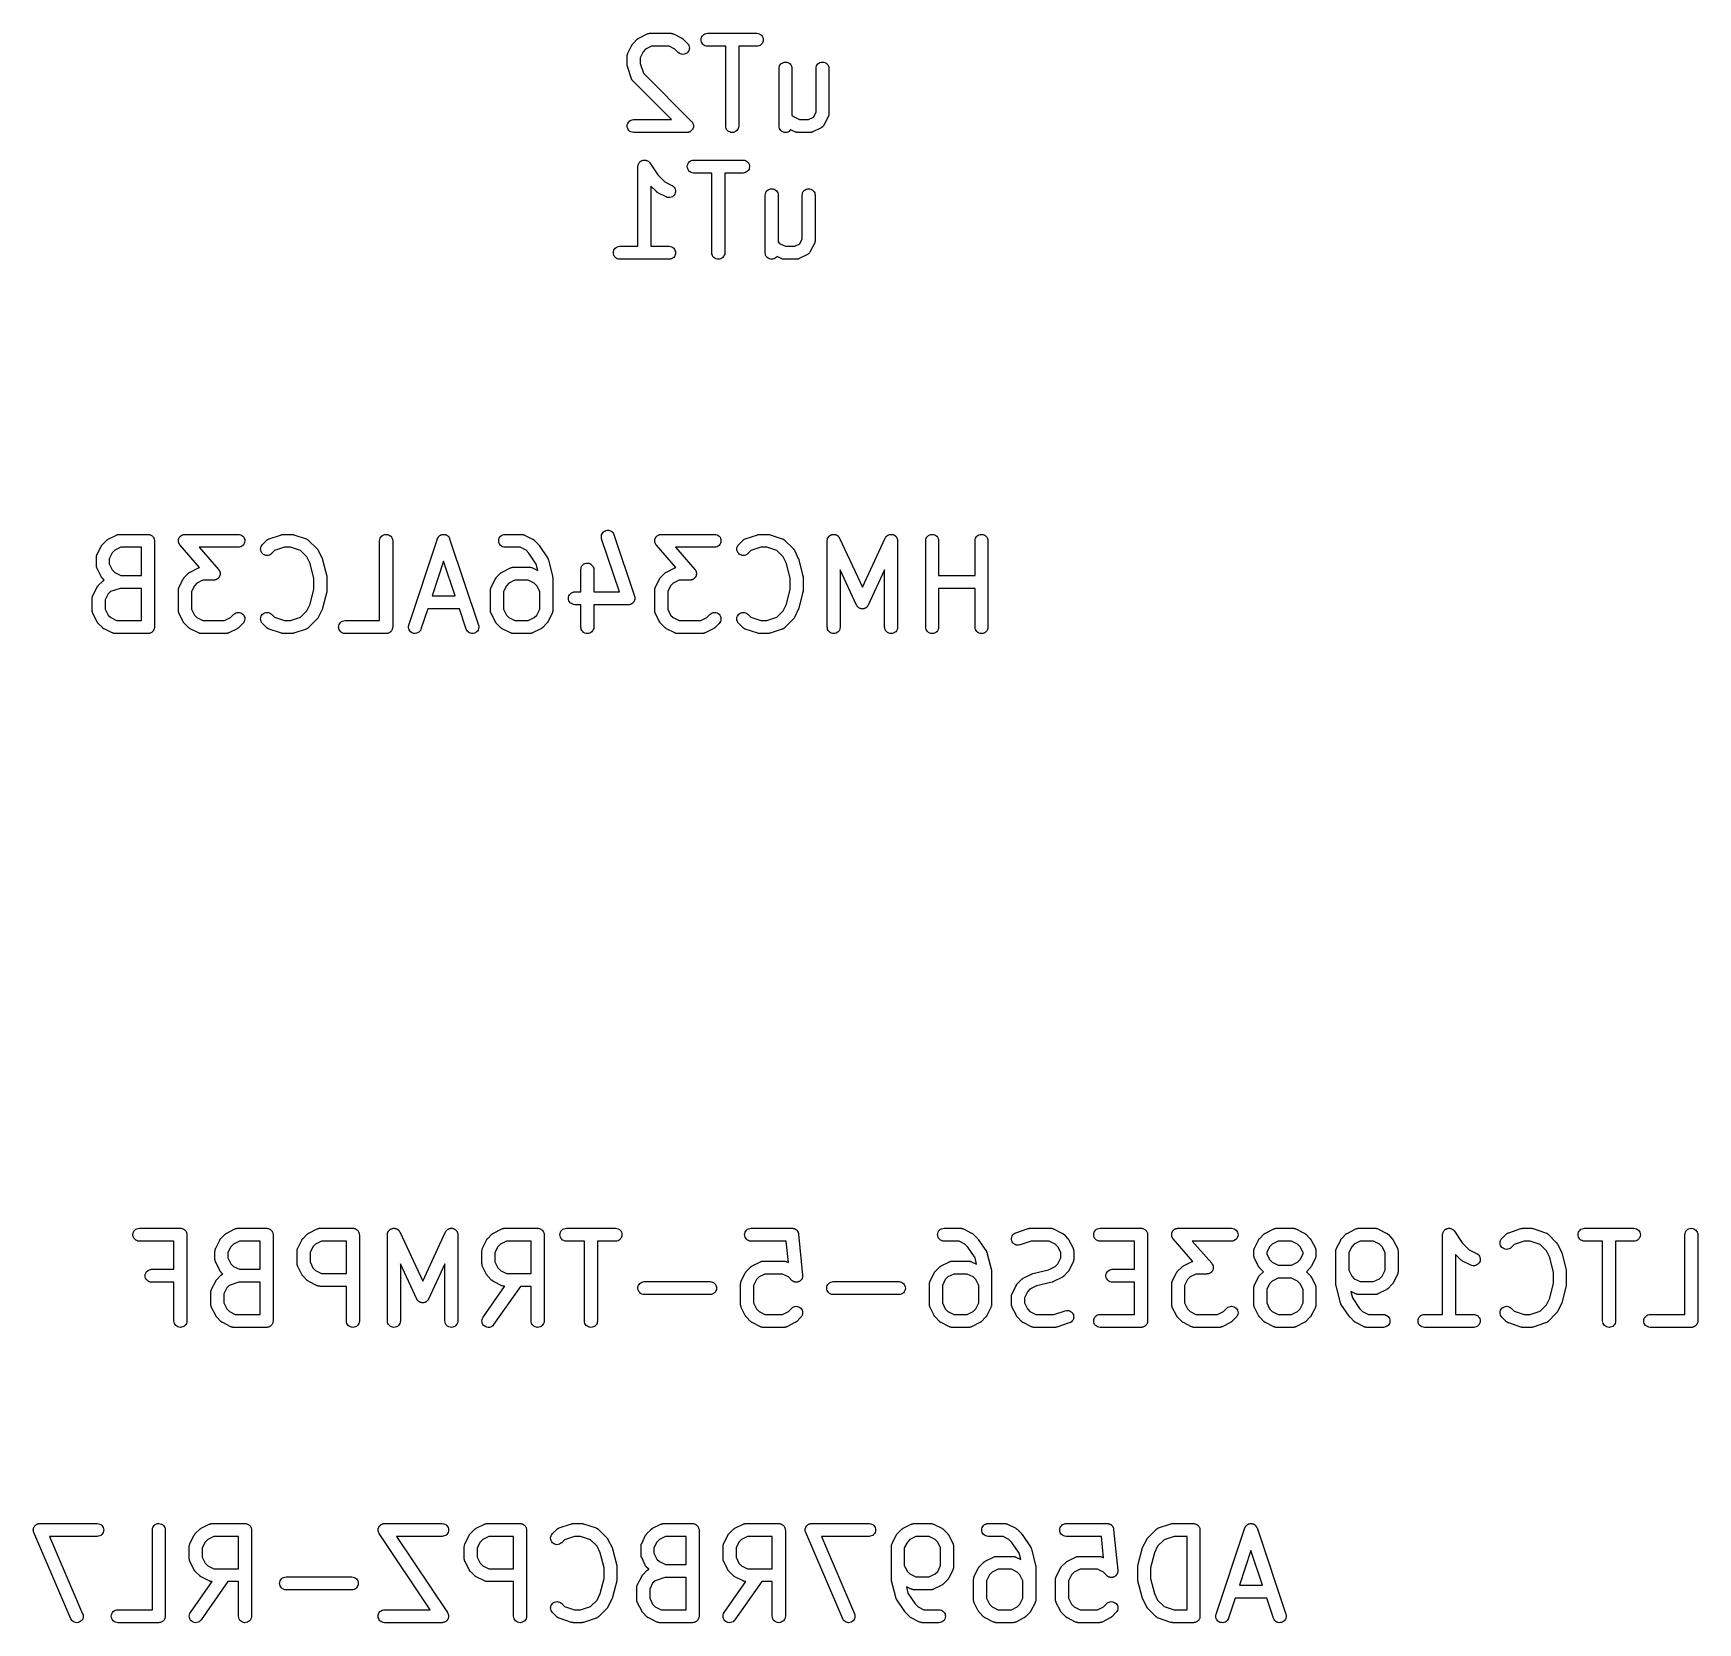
# Model space of a CAD drawing. Extents: x 5.17 to 10.63, y -5.08 to -2.29.
# Drawn here: x 9.874 to 10.634, y -5.084 to -4.358 of the extents above.
import ezdxf

# ---------------------------------------------------------------- set-up
doc = ezdxf.new("R2010")
doc.units = 0
doc.header["$MEASUREMENT"] = 0
doc.layers.add('BLACK', color=7, linetype='CONTINUOUS')

msp = doc.modelspace()

# ---------------------------------------------------------------- linework, layer by layer
at = {"layer": 'BLACK', "linetype": 'CONTINUOUS'}
for p, q in [((10.1476, -4.3629), (10.1495, -4.36103)), ((10.1495, -4.361), (10.1496, -4.3609)), ((10.1495, -4.36103), (10.1495, -4.361)), ((10.1496, -4.3609), (10.1498, -4.36078)), ((10.1498, -4.36078), (10.1499, -4.36072)), ((10.1499, -4.36072), (10.15, -4.36064)), ((10.15, -4.36064), (10.1501, -4.36057)), ((10.1501, -4.36057), (10.1502, -4.36048)), ((10.1502, -4.36048), (10.154, -4.3586)), ((10.154, -4.35858), (10.1541, -4.35855)), ((10.154, -4.3586), (10.154, -4.35858)), ((10.1541, -4.35855), (10.1542, -4.35851)), ((10.1542, -4.35851), (10.1544, -4.35845)), ((10.1544, -4.35845), (10.1546, -4.35839)), ((10.1546, -4.35839), (10.1547, -4.35837)), ((10.1547, -4.35835), (10.1549, -4.35833)), ((10.1547, -4.35837), (10.1547, -4.35835)), ((10.1549, -4.35833), (10.1551, -4.3583)), ((10.1551, -4.3583), (10.1552, -4.3583)), ((10.1552, -4.3583), (10.1553, -4.35829)), ((10.1553, -4.35829), (10.1647, -4.35829)), ((10.1647, -4.35829), (10.1647, -4.35829)), ((10.1647, -4.35829), (10.1648, -4.3583)), ((10.1648, -4.3583), (10.1649, -4.3583)), ((10.1649, -4.3583), (10.1651, -4.35833)), ((10.1651, -4.35833), (10.1653, -4.35836)), ((10.1653, -4.35836), (10.1654, -4.35838)), ((10.1654, -4.35838), (10.1655, -4.3584)), ((10.1655, -4.3584), (10.1657, -4.35847)), ((10.1657, -4.35847), (10.1658, -4.35853)), ((10.1658, -4.35853), (10.1659, -4.35857)), ((10.1659, -4.35857), (10.166, -4.3586)), ((10.166, -4.3586), (10.1698, -4.36048)), ((10.1698, -4.36048), (10.1698, -4.3605)), ((10.1698, -4.3605), (10.1699, -4.36059)), ((10.1699, -4.36059), (10.1701, -4.36066)), ((10.1701, -4.36066), (10.1702, -4.36074)), ((10.1702, -4.36074), (10.1703, -4.36081)), ((10.1703, -4.36081), (10.1704, -4.36092)), ((10.1704, -4.36092), (10.1705, -4.36103)), ((10.1705, -4.36103), (10.1724, -4.3629)), ((10.1786, -4.36122), (10.1787, -4.36065)), ((10.1787, -4.3618), (10.1786, -4.36122)), ((10.1787, -4.36065), (10.1788, -4.3601)), ((10.1788, -4.36235), (10.1787, -4.3618)), ((10.1788, -4.3601), (10.1791, -4.35959)), ((10.1791, -4.36286), (10.1788, -4.36235)), ((10.1791, -4.35959), (10.1795, -4.35915)), ((10.1795, -4.35915), (10.1799, -4.35878)), ((10.1799, -4.35878), (10.1804, -4.35851)), ((10.1804, -4.35851), (10.181, -4.35835)), ((10.181, -4.35835), (10.1816, -4.35829)), ((10.1816, -4.35829), (10.2041, -4.35829)), ((10.2041, -4.35829), (10.2047, -4.35836)), ((10.2041, -4.35829), (10.2041, -4.35829)), ((10.2047, -4.35836), (10.2052, -4.35853)), ((10.2052, -4.35853), (10.2057, -4.35881)), ((10.2057, -4.35881), (10.2062, -4.35918)), ((10.2062, -4.35918), (10.2065, -4.35963)), ((10.2065, -4.35963), (10.2068, -4.36014)), ((10.2068, -4.36239), (10.2065, -4.36289)), ((10.2068, -4.36014), (10.207, -4.36069)), ((10.2069, -4.36184), (10.2068, -4.36239)), ((10.207, -4.36126), (10.2069, -4.36184)), ((10.207, -4.36069), (10.207, -4.36126)), ((10.1449, -4.36805), (10.145, -4.36796)), ((10.1449, -4.36813), (10.1449, -4.36805)), ((10.1449, -4.36833), (10.1449, -4.36813)), ((10.1449, -4.36853), (10.1449, -4.36833)), ((10.1449, -4.36861), (10.1449, -4.36853)), ((10.1449, -4.3687), (10.1449, -4.36861)), ((10.1449, -4.36874), (10.1449, -4.3687)), ((10.1449, -4.37249), (10.1449, -4.36874)), ((10.145, -4.36777), (10.1451, -4.36758)), ((10.145, -4.36796), (10.145, -4.36777)), ((10.1451, -4.3675), (10.1452, -4.36742)), ((10.1451, -4.36758), (10.1451, -4.3675)), ((10.1452, -4.36742), (10.147, -4.36367)), ((10.147, -4.36367), (10.1471, -4.36364)), ((10.1471, -4.36364), (10.1472, -4.3635)), ((10.1472, -4.36335), (10.1473, -4.36326)), ((10.1472, -4.3635), (10.1472, -4.36335)), ((10.1473, -4.36326), (10.1474, -4.36315)), ((10.1474, -4.36315), (10.1475, -4.36303)), ((10.1475, -4.36303), (10.1476, -4.3629)), ((10.1521, -4.36674), (10.1508, -4.36944)), ((10.1508, -4.36944), (10.1508, -4.37201)), ((10.1533, -4.36554), (10.1521, -4.36674)), ((10.156, -4.3642), (10.1533, -4.36554)), ((10.164, -4.3642), (10.156, -4.3642)), ((10.1667, -4.36554), (10.164, -4.3642)), ((10.1682, -4.36708), (10.1667, -4.36554)), ((10.1687, -4.36745), (10.1682, -4.36708)), ((10.1692, -4.36772), (10.1687, -4.36745)), ((10.1697, -4.36789), (10.1692, -4.36772)), ((10.1703, -4.36795), (10.1697, -4.36789)), ((10.1709, -4.36789), (10.1703, -4.36795)), ((10.1714, -4.36773), (10.1709, -4.36789)), ((10.1719, -4.36746), (10.1714, -4.36773)), ((10.1724, -4.3671), (10.1719, -4.36746)), ((10.1724, -4.3629), (10.1724, -4.36293)), ((10.1724, -4.36293), (10.1728, -4.36338)), ((10.1727, -4.36665), (10.1724, -4.3671)), ((10.173, -4.36615), (10.1727, -4.36665)), ((10.1728, -4.36338), (10.173, -4.3639)), ((10.173, -4.3639), (10.1732, -4.36445)), ((10.1732, -4.3656), (10.173, -4.36615)), ((10.1732, -4.36445), (10.1733, -4.36502)), ((10.1733, -4.36502), (10.1732, -4.3656)), ((10.1794, -4.36331), (10.1791, -4.36286)), ((10.1799, -4.36368), (10.1794, -4.36331)), ((10.1804, -4.36396), (10.1799, -4.36368)), ((10.1809, -4.36413), (10.1804, -4.36396)), ((10.1815, -4.3642), (10.1809, -4.36413)), ((10.1816, -4.3642), (10.1815, -4.3642)), ((10.1899, -4.3642), (10.1816, -4.3642)), ((10.1899, -4.40061), (10.1899, -4.3642)), ((10.2041, -4.3642), (10.1958, -4.3642)), ((10.1958, -4.3642), (10.1958, -4.40061)), ((10.2046, -4.36414), (10.2041, -4.3642)), ((10.2052, -4.36397), (10.2046, -4.36414)), ((10.2057, -4.3637), (10.2052, -4.36397)), ((10.2061, -4.36334), (10.2057, -4.3637)), ((10.2065, -4.36289), (10.2061, -4.36334)), ((10.1449, -4.37266), (10.1449, -4.37249)), ((10.1449, -4.37282), (10.1449, -4.37266)), ((10.1449, -4.37294), (10.1449, -4.37282)), ((10.1449, -4.37307), (10.1449, -4.37294)), ((10.145, -4.37322), (10.1449, -4.37307)), ((10.145, -4.37339), (10.145, -4.37322)), ((10.145, -4.37343), (10.145, -4.37339)), ((10.1469, -4.37905), (10.145, -4.37343)), ((10.1508, -4.37201), (10.1523, -4.37652)), ((10.1523, -4.37652), (10.1743, -4.39853)), ((10.2142, -4.37433), (10.2143, -4.37375)), ((10.2142, -4.37437), (10.2142, -4.37433)), ((10.2142, -4.40061), (10.2142, -4.37437)), ((10.2143, -4.37375), (10.2145, -4.3732)), ((10.2145, -4.3732), (10.2147, -4.3727)), ((10.2147, -4.3727), (10.2151, -4.37226)), ((10.2151, -4.37226), (10.2156, -4.3719)), ((10.2156, -4.3719), (10.2161, -4.37163)), ((10.2161, -4.37163), (10.2166, -4.37147)), ((10.2166, -4.37147), (10.2172, -4.37141)), ((10.2172, -4.37141), (10.2178, -4.37147)), ((10.2178, -4.37147), (10.2183, -4.37164)), ((10.2183, -4.37164), (10.2188, -4.37192)), ((10.2188, -4.37192), (10.2193, -4.37229)), ((10.2193, -4.37229), (10.2196, -4.37273)), ((10.2196, -4.37273), (10.2199, -4.37324)), ((10.2199, -4.37324), (10.2201, -4.37379)), ((10.2201, -4.37379), (10.2201, -4.37437)), ((10.2201, -4.37437), (10.2201, -4.39564)), ((10.2311, -4.37433), (10.2312, -4.37375)), ((10.2311, -4.37437), (10.2311, -4.37433)), ((10.2311, -4.39429), (10.2311, -4.37437)), ((10.2312, -4.37375), (10.2313, -4.3732)), ((10.2313, -4.3732), (10.2316, -4.3727)), ((10.2316, -4.3727), (10.232, -4.37226)), ((10.232, -4.37226), (10.2324, -4.3719)), ((10.2324, -4.3719), (10.2329, -4.37163)), ((10.2329, -4.37163), (10.2335, -4.37147)), ((10.2335, -4.37147), (10.2341, -4.37141)), ((10.2341, -4.37141), (10.2346, -4.37147)), ((10.2346, -4.37147), (10.2352, -4.37164)), ((10.2352, -4.37164), (10.2357, -4.37192)), ((10.2357, -4.37192), (10.2361, -4.37229)), ((10.2361, -4.37229), (10.2365, -4.37273)), ((10.2365, -4.37273), (10.2368, -4.37324)), ((10.2368, -4.37324), (10.2369, -4.37379)), ((10.2369, -4.37379), (10.237, -4.37437)), ((10.237, -4.37437), (10.237, -4.39499)), ((10.1469, -4.37913), (10.1469, -4.37905)), ((10.1469, -4.37921), (10.1469, -4.37913)), ((10.147, -4.37939), (10.1469, -4.37921)), ((10.1471, -4.37958), (10.147, -4.37939)), ((10.1472, -4.37965), (10.1471, -4.37958)), ((10.1472, -4.37972), (10.1472, -4.37965)), ((10.1473, -4.37988), (10.1472, -4.37972)), ((10.1475, -4.38005), (10.1473, -4.37988)), ((10.1475, -4.38011), (10.1475, -4.38005)), ((10.1476, -4.38017), (10.1475, -4.38011)), ((10.1476, -4.3802), (10.1476, -4.38017)), ((10.1651, -4.39766), (10.1476, -4.3802)), ((10.1449, -4.40002), (10.1451, -4.39947)), ((10.1449, -4.40059), (10.1449, -4.40002)), ((10.1451, -4.39947), (10.1454, -4.39896)), ((10.1454, -4.39896), (10.1457, -4.39852)), ((10.1457, -4.39852), (10.1462, -4.39815)), ((10.1462, -4.39815), (10.1467, -4.39788)), ((10.1467, -4.39788), (10.1472, -4.39772)), ((10.1472, -4.39772), (10.1478, -4.39766)), ((10.1478, -4.39766), (10.1651, -4.39766)), ((10.1743, -4.39853), (10.1743, -4.39855)), ((10.1743, -4.39855), (10.1743, -4.39855)), ((10.1743, -4.39855), (10.1743, -4.39855)), ((10.1743, -4.39855), (10.1743, -4.39855)), ((10.1743, -4.39855), (10.1745, -4.39878)), ((10.1745, -4.39878), (10.1747, -4.399)), ((10.1747, -4.399), (10.1747, -4.399)), ((10.1747, -4.399), (10.1747, -4.39901)), ((10.1747, -4.39901), (10.1748, -4.39926)), ((10.1748, -4.39926), (10.1749, -4.39951)), ((10.1749, -4.39951), (10.1749, -4.39951)), ((10.1749, -4.39951), (10.1749, -4.39952)), ((10.1749, -4.39952), (10.175, -4.39979)), ((10.175, -4.39979), (10.1751, -4.40006)), ((10.1751, -4.40006), (10.1751, -4.40007)), ((10.1751, -4.40007), (10.1751, -4.40007)), ((10.1751, -4.40007), (10.1751, -4.40036)), ((10.1751, -4.40036), (10.1751, -4.40063)), ((10.2201, -4.39564), (10.2208, -4.39631)), ((10.2208, -4.39631), (10.2235, -4.39766)), ((10.2235, -4.39766), (10.2277, -4.39766)), ((10.2277, -4.39766), (10.23, -4.39654)), ((10.23, -4.39654), (10.2311, -4.39429)), ((10.2346, -4.40039), (10.2345, -4.40058)), ((10.2347, -4.40021), (10.2346, -4.40039)), ((10.2348, -4.40015), (10.2347, -4.40021)), ((10.2367, -4.39631), (10.2348, -4.40006)), ((10.2348, -4.40006), (10.2348, -4.4001)), ((10.2348, -4.4001), (10.2348, -4.40015)), ((10.2368, -4.39615), (10.2367, -4.39623)), ((10.2367, -4.39623), (10.2367, -4.39631)), ((10.2369, -4.39577), (10.2368, -4.39596)), ((10.2368, -4.39596), (10.2368, -4.39615)), ((10.237, -4.3954), (10.2369, -4.3956)), ((10.2369, -4.3956), (10.2369, -4.39569)), ((10.2369, -4.39569), (10.2369, -4.39577)), ((10.237, -4.39499), (10.237, -4.39503)), ((10.237, -4.39503), (10.237, -4.39512)), ((10.237, -4.39512), (10.237, -4.3952)), ((10.237, -4.3952), (10.237, -4.3954)), ((10.1449, -4.40117), (10.1449, -4.40059)), ((10.1451, -4.40172), (10.1449, -4.40117)), ((10.1453, -4.40223), (10.1451, -4.40172)), ((10.1457, -4.40268), (10.1453, -4.40223)), ((10.1461, -4.40305), (10.1457, -4.40268)), ((10.1466, -4.40333), (10.1461, -4.40305)), ((10.1472, -4.4035), (10.1466, -4.40333)), ((10.1478, -4.40357), (10.1472, -4.4035)), ((10.1722, -4.40357), (10.1478, -4.40357)), ((10.1478, -4.40357), (10.1478, -4.40357)), ((10.1725, -4.40354), (10.1722, -4.40357)), ((10.1727, -4.40351), (10.1725, -4.40354)), ((10.1728, -4.40351), (10.1727, -4.40351)), ((10.1727, -4.40351), (10.1727, -4.40351)), ((10.173, -4.40343), (10.1728, -4.40351)), ((10.1733, -4.40335), (10.173, -4.40343)), ((10.1736, -4.40321), (10.1733, -4.40334)), ((10.1733, -4.40334), (10.1733, -4.40334)), ((10.1733, -4.40334), (10.1733, -4.40335)), ((10.1738, -4.40308), (10.1736, -4.40321)), ((10.174, -4.40289), (10.1738, -4.40307)), ((10.1738, -4.40307), (10.1738, -4.40308)), ((10.1738, -4.40308), (10.1738, -4.40308)), ((10.1743, -4.40272), (10.174, -4.40289)), ((10.1744, -4.40249), (10.1743, -4.40271)), ((10.1743, -4.40271), (10.1743, -4.40271)), ((10.1743, -4.40271), (10.1743, -4.40272)), ((10.1746, -4.40227), (10.1744, -4.40249)), ((10.1748, -4.40202), (10.1746, -4.40226)), ((10.1746, -4.40226), (10.1746, -4.40227)), ((10.1746, -4.40227), (10.1746, -4.40227)), ((10.1749, -4.40177), (10.1748, -4.40202)), ((10.175, -4.40149), (10.1749, -4.40176)), ((10.1749, -4.40176), (10.1749, -4.40176)), ((10.1749, -4.40176), (10.1749, -4.40177)), ((10.1751, -4.40122), (10.175, -4.40149)), ((10.1751, -4.40063), (10.1751, -4.40064)), ((10.1751, -4.40064), (10.1751, -4.40064)), ((10.1751, -4.40064), (10.1751, -4.40093)), ((10.1751, -4.40093), (10.1751, -4.40121)), ((10.1751, -4.40121), (10.1751, -4.40121)), ((10.1751, -4.40121), (10.1751, -4.40122)), ((10.1899, -4.40119), (10.1899, -4.40061)), ((10.1901, -4.40174), (10.1899, -4.40119)), ((10.1903, -4.40225), (10.1901, -4.40174)), ((10.1907, -4.40269), (10.1903, -4.40225)), ((10.1912, -4.40306), (10.1907, -4.40269)), ((10.1917, -4.40334), (10.1912, -4.40306)), ((10.1922, -4.40351), (10.1917, -4.40334)), ((10.1928, -4.40357), (10.1922, -4.40351)), ((10.1934, -4.40351), (10.1928, -4.40357)), ((10.1939, -4.40335), (10.1934, -4.40351)), ((10.1944, -4.40308), (10.1939, -4.40335)), ((10.1949, -4.40272), (10.1944, -4.40308)), ((10.1952, -4.40228), (10.1949, -4.40272)), ((10.1955, -4.40178), (10.1952, -4.40228)), ((10.1957, -4.40123), (10.1955, -4.40178)), ((10.1958, -4.40065), (10.1957, -4.40123)), ((10.1958, -4.40061), (10.1958, -4.40065)), ((10.2143, -4.40119), (10.2142, -4.40061)), ((10.2144, -4.40174), (10.2143, -4.40119)), ((10.2147, -4.40225), (10.2144, -4.40174)), ((10.2151, -4.40269), (10.2147, -4.40225)), ((10.2155, -4.40306), (10.2151, -4.40269)), ((10.216, -4.40334), (10.2155, -4.40306)), ((10.2166, -4.40351), (10.216, -4.40334)), ((10.2172, -4.40357), (10.2166, -4.40351)), ((10.2177, -4.40351), (10.2172, -4.40357)), ((10.2183, -4.40335), (10.2177, -4.40351)), ((10.2188, -4.40308), (10.2183, -4.40335)), ((10.2192, -4.40272), (10.2188, -4.40308)), ((10.2196, -4.40231), (10.2192, -4.40272)), ((10.2215, -4.40325), (10.2196, -4.40231)), ((10.2216, -4.40329), (10.2215, -4.40325)), ((10.2216, -4.40333), (10.2216, -4.40329)), ((10.2218, -4.40339), (10.2216, -4.40333)), ((10.222, -4.40346), (10.2218, -4.40339)), ((10.2221, -4.40348), (10.222, -4.40346)), ((10.2222, -4.4035), (10.2221, -4.40348)), ((10.2224, -4.40352), (10.2222, -4.4035)), ((10.2226, -4.40356), (10.2224, -4.40352)), ((10.2227, -4.40356), (10.2226, -4.40356)), ((10.2228, -4.40357), (10.2227, -4.40356)), ((10.2284, -4.40357), (10.2228, -4.40357)), ((10.2228, -4.40357), (10.2228, -4.40357)), ((10.2285, -4.40356), (10.2284, -4.40357)), ((10.2286, -4.40356), (10.2285, -4.40356)), ((10.2288, -4.40353), (10.2286, -4.40356)), ((10.229, -4.40351), (10.2288, -4.40353)), ((10.2291, -4.40348), (10.229, -4.40351)), ((10.2292, -4.40347), (10.2291, -4.40348)), ((10.2294, -4.4034), (10.2292, -4.40347)), ((10.2295, -4.40334), (10.2294, -4.4034)), ((10.2296, -4.4033), (10.2295, -4.40334)), ((10.2297, -4.40327), (10.2296, -4.4033)), ((10.2335, -4.40138), (10.2297, -4.40325)), ((10.2297, -4.40325), (10.2297, -4.40327)), ((10.2336, -4.40132), (10.2335, -4.40135)), ((10.2335, -4.40135), (10.2335, -4.40138)), ((10.2338, -4.40119), (10.2336, -4.40132)), ((10.234, -4.40107), (10.2338, -4.40119)), ((10.2341, -4.40099), (10.234, -4.40103)), ((10.234, -4.40103), (10.234, -4.40107)), ((10.2342, -4.40083), (10.2341, -4.40099)), ((10.2344, -4.40068), (10.2342, -4.40083)), ((10.2345, -4.40058), (10.2344, -4.40063)), ((10.2344, -4.40063), (10.2344, -4.40068)), ((10.1498, -4.41879), (10.1499, -4.41851)), ((10.1498, -4.41908), (10.1498, -4.41879)), ((10.1498, -4.41912), (10.1498, -4.41908)), ((10.1498, -4.41908), (10.1498, -4.41908)), ((10.1498, -4.41908), (10.1498, -4.41908)), ((10.1498, -4.41908), (10.1498, -4.41908)), ((10.1498, -4.45553), (10.1498, -4.41912)), ((10.1499, -4.4185), (10.15, -4.41822)), ((10.1499, -4.41851), (10.1499, -4.4185)), ((10.1499, -4.41851), (10.1499, -4.41851)), ((10.15, -4.41795), (10.1502, -4.41769)), ((10.15, -4.41796), (10.15, -4.41795)), ((10.15, -4.41822), (10.15, -4.41796)), ((10.15, -4.41796), (10.15, -4.41796)), ((10.1502, -4.41769), (10.1503, -4.41745)), ((10.1503, -4.41745), (10.1505, -4.41723)), ((10.1503, -4.41745), (10.1503, -4.41745)), ((10.1503, -4.41745), (10.1503, -4.41745)), ((10.1505, -4.41723), (10.1507, -4.41701)), ((10.1507, -4.41701), (10.1509, -4.41683)), ((10.1507, -4.41701), (10.1507, -4.41701)), ((10.1507, -4.41701), (10.1507, -4.41701)), ((10.1509, -4.41683), (10.1511, -4.41665)), ((10.1511, -4.41665), (10.1514, -4.41652)), ((10.1511, -4.41665), (10.1511, -4.41665)), ((10.1511, -4.41665), (10.1511, -4.41665)), ((10.1514, -4.41652), (10.1516, -4.41638)), ((10.1516, -4.41638), (10.1517, -4.41638)), ((10.1517, -4.41638), (10.1519, -4.4163)), ((10.1517, -4.41638), (10.1517, -4.41638)), ((10.1519, -4.4163), (10.1522, -4.41622)), ((10.1522, -4.41622), (10.1525, -4.41619)), ((10.1522, -4.41622), (10.1522, -4.41622)), ((10.1522, -4.41622), (10.1522, -4.41622)), ((10.1525, -4.41619), (10.1528, -4.41616)), ((10.1528, -4.41616), (10.1528, -4.41616)), ((10.1528, -4.41616), (10.1531, -4.41619)), ((10.1528, -4.41616), (10.1528, -4.41616)), ((10.1531, -4.41619), (10.1533, -4.41622)), ((10.1533, -4.41622), (10.1534, -4.41622)), ((10.1534, -4.41622), (10.1534, -4.41622)), ((10.1534, -4.41622), (10.1536, -4.41631)), ((10.1536, -4.41631), (10.1539, -4.41639)), ((10.1539, -4.41639), (10.1539, -4.41639)), ((10.1539, -4.41639), (10.1539, -4.4164)), ((10.1539, -4.4164), (10.1542, -4.41654)), ((10.1542, -4.41654), (10.1544, -4.41667)), ((10.1544, -4.41667), (10.1544, -4.41667)), ((10.1544, -4.41667), (10.1544, -4.41667)), ((10.1544, -4.41667), (10.1546, -4.41685)), ((10.1546, -4.41685), (10.1549, -4.41703)), ((10.1549, -4.41703), (10.1549, -4.41704)), ((10.1549, -4.41704), (10.1549, -4.41704)), ((10.1549, -4.41704), (10.155, -4.41725)), ((10.155, -4.41725), (10.1552, -4.41748)), ((10.1552, -4.41748), (10.1588, -4.42286)), ((10.1588, -4.42286), (10.162, -4.42606)), ((10.1723, -4.4191), (10.1724, -4.41852)), ((10.1724, -4.41967), (10.1723, -4.4191)), ((10.1724, -4.41852), (10.1725, -4.41797)), ((10.1725, -4.42022), (10.1724, -4.41967)), ((10.1725, -4.41797), (10.1728, -4.41747)), ((10.1728, -4.42073), (10.1725, -4.42022)), ((10.1728, -4.41747), (10.1732, -4.41702)), ((10.1731, -4.42118), (10.1728, -4.42073)), ((10.1736, -4.42155), (10.1731, -4.42118)), ((10.1732, -4.41702), (10.1736, -4.41666)), ((10.1736, -4.41666), (10.1741, -4.41639)), ((10.1741, -4.42183), (10.1736, -4.42155)), ((10.1741, -4.41639), (10.1747, -4.41622)), ((10.1746, -4.42201), (10.1741, -4.42183)), ((10.1752, -4.42207), (10.1746, -4.42201)), ((10.1747, -4.41622), (10.1753, -4.41616)), ((10.1753, -4.42207), (10.1752, -4.42207)), ((10.1753, -4.41616), (10.1978, -4.41616)), ((10.1836, -4.42207), (10.1753, -4.42207)), ((10.1836, -4.45849), (10.1836, -4.42207)), ((10.1978, -4.42207), (10.1895, -4.42207)), ((10.1895, -4.42207), (10.1895, -4.45849)), ((10.1978, -4.41616), (10.1984, -4.41623)), ((10.1978, -4.41616), (10.1978, -4.41616)), ((10.1983, -4.42201), (10.1978, -4.42207)), ((10.1989, -4.42185), (10.1983, -4.42201)), ((10.1984, -4.41623), (10.1989, -4.4164)), ((10.1989, -4.4164), (10.1994, -4.41668)), ((10.1994, -4.42158), (10.1989, -4.42185)), ((10.1994, -4.41668), (10.1999, -4.41705)), ((10.1998, -4.42121), (10.1994, -4.42158)), ((10.2002, -4.42077), (10.1998, -4.42121)), ((10.1999, -4.41705), (10.2002, -4.4175)), ((10.2002, -4.4175), (10.2005, -4.41801)), ((10.2005, -4.42026), (10.2002, -4.42077)), ((10.2005, -4.41801), (10.2007, -4.41856)), ((10.2006, -4.41971), (10.2005, -4.42026)), ((10.2007, -4.41914), (10.2006, -4.41971)), ((10.2007, -4.41856), (10.2007, -4.41914)), ((10.1582, -4.43058), (10.1557, -4.42812)), ((10.1557, -4.42812), (10.1557, -4.45553)), ((10.1583, -4.43068), (10.1582, -4.43058)), ((10.1584, -4.4308), (10.1583, -4.43068)), ((10.1585, -4.43087), (10.1584, -4.4308)), ((10.162, -4.42606), (10.1653, -4.42772)), ((10.1653, -4.42772), (10.1654, -4.42774)), ((10.1654, -4.42774), (10.1658, -4.42806)), ((10.1658, -4.42806), (10.1663, -4.42846)), ((10.1663, -4.42846), (10.1666, -4.42893)), ((10.1666, -4.42893), (10.1668, -4.42946)), ((10.1668, -4.42946), (10.1669, -4.43002)), ((10.167, -4.4306), (10.1668, -4.43117)), ((10.1669, -4.43002), (10.167, -4.4306)), ((10.2082, -4.43108), (10.2084, -4.43057)), ((10.2084, -4.43057), (10.2088, -4.43013)), ((10.2088, -4.43013), (10.2093, -4.42977)), ((10.2093, -4.42977), (10.2098, -4.4295)), ((10.2098, -4.4295), (10.2103, -4.42934)), ((10.2103, -4.42934), (10.2109, -4.42929)), ((10.2109, -4.42929), (10.2115, -4.42935)), ((10.2115, -4.42935), (10.212, -4.42952)), ((10.212, -4.42952), (10.2125, -4.42979)), ((10.2125, -4.42979), (10.213, -4.43016)), ((10.213, -4.43016), (10.2133, -4.43061)), ((10.2133, -4.43061), (10.2136, -4.43112)), ((10.225, -4.43108), (10.2253, -4.43057)), ((10.2253, -4.43057), (10.2257, -4.43013)), ((10.2257, -4.43013), (10.2261, -4.42977)), ((10.2261, -4.42977), (10.2266, -4.4295)), ((10.2266, -4.4295), (10.2272, -4.42934)), ((10.2272, -4.42934), (10.2278, -4.42929)), ((10.2278, -4.42929), (10.2283, -4.42935)), ((10.2283, -4.42935), (10.2289, -4.42952)), ((10.2289, -4.42952), (10.2294, -4.42979)), ((10.2294, -4.42979), (10.2298, -4.43016)), ((10.2298, -4.43016), (10.2302, -4.43061)), ((10.2302, -4.43061), (10.2305, -4.43112)), ((10.1586, -4.43094), (10.1585, -4.43087)), ((10.1588, -4.43102), (10.1586, -4.43094)), ((10.1589, -4.43111), (10.1588, -4.43102)), ((10.1589, -4.43113), (10.1589, -4.43111)), ((10.1627, -4.43301), (10.1589, -4.43113)), ((10.1632, -4.43321), (10.1627, -4.43301)), ((10.1638, -4.43331), (10.1632, -4.43321)), ((10.1644, -4.4333), (10.1638, -4.43331)), ((10.1649, -4.43317), (10.1644, -4.4333)), ((10.1655, -4.43294), (10.1649, -4.43317)), ((10.1659, -4.43261), (10.1655, -4.43294)), ((10.1663, -4.43219), (10.1659, -4.43261)), ((10.1666, -4.4317), (10.1663, -4.43219)), ((10.1668, -4.43117), (10.1666, -4.4317)), ((10.2079, -4.4322), (10.208, -4.43163)), ((10.2079, -4.43224), (10.2079, -4.4322)), ((10.2079, -4.45849), (10.2079, -4.43224)), ((10.208, -4.43163), (10.2082, -4.43108)), ((10.2136, -4.43112), (10.2138, -4.43167)), ((10.2138, -4.43167), (10.2138, -4.43224)), ((10.2138, -4.43224), (10.2138, -4.45351)), ((10.2248, -4.4322), (10.2249, -4.43163)), ((10.2248, -4.43224), (10.2248, -4.4322)), ((10.2248, -4.45217), (10.2248, -4.43224)), ((10.2249, -4.43163), (10.225, -4.43108)), ((10.2305, -4.43112), (10.2306, -4.43167)), ((10.2306, -4.43167), (10.2307, -4.43224)), ((10.2307, -4.43224), (10.2307, -4.45286)), ((10.2138, -4.45351), (10.2145, -4.45419)), ((10.2237, -4.45441), (10.2248, -4.45217)), ((10.2306, -4.45365), (10.2305, -4.45383)), ((10.2307, -4.45328), (10.2306, -4.45348)), ((10.2306, -4.45348), (10.2306, -4.45356)), ((10.2306, -4.45356), (10.2306, -4.45365)), ((10.2307, -4.45286), (10.2307, -4.4529)), ((10.2307, -4.4529), (10.2307, -4.45299)), ((10.2307, -4.45299), (10.2307, -4.45308)), ((10.2307, -4.45308), (10.2307, -4.45328)), ((10.1386, -4.45789), (10.1388, -4.45734)), ((10.1386, -4.45847), (10.1386, -4.45789)), ((10.1386, -4.45904), (10.1386, -4.45847)), ((10.1388, -4.45959), (10.1386, -4.45904)), ((10.1388, -4.45734), (10.1391, -4.45684)), ((10.139, -4.4601), (10.1388, -4.45959)), ((10.1394, -4.46055), (10.139, -4.4601)), ((10.1391, -4.45684), (10.1394, -4.45639)), ((10.1394, -4.45639), (10.1399, -4.45603)), ((10.1398, -4.46092), (10.1394, -4.46055)), ((10.1403, -4.4612), (10.1398, -4.46092)), ((10.1399, -4.45603), (10.1404, -4.45576)), ((10.1409, -4.46138), (10.1403, -4.4612)), ((10.1404, -4.45576), (10.1409, -4.45559)), ((10.1409, -4.45559), (10.1415, -4.45553)), ((10.1415, -4.45553), (10.1498, -4.45553)), ((10.1557, -4.45553), (10.164, -4.45553)), ((10.164, -4.45553), (10.164, -4.45553)), ((10.164, -4.45553), (10.1646, -4.4556)), ((10.1646, -4.4556), (10.1652, -4.45577)), ((10.1651, -4.46122), (10.1646, -4.46138)), ((10.1656, -4.46095), (10.1651, -4.46122)), ((10.1652, -4.45577), (10.1657, -4.45605)), ((10.1661, -4.46058), (10.1656, -4.46095)), ((10.1657, -4.45605), (10.1661, -4.45642)), ((10.1661, -4.45642), (10.1665, -4.45687)), ((10.1665, -4.46014), (10.1661, -4.46058)), ((10.1665, -4.45687), (10.1667, -4.45738)), ((10.1667, -4.45963), (10.1665, -4.46014)), ((10.1667, -4.45738), (10.1669, -4.45793)), ((10.1669, -4.45908), (10.1667, -4.45963)), ((10.1669, -4.45793), (10.167, -4.45851)), ((10.167, -4.45851), (10.1669, -4.45908)), ((10.1836, -4.45906), (10.1836, -4.45849)), ((10.1838, -4.45961), (10.1836, -4.45906)), ((10.184, -4.46012), (10.1838, -4.45961)), ((10.1844, -4.46057), (10.184, -4.46012)), ((10.1849, -4.46094), (10.1844, -4.46057)), ((10.1854, -4.46121), (10.1849, -4.46094)), ((10.1859, -4.46138), (10.1854, -4.46121)), ((10.1876, -4.46123), (10.1871, -4.46139)), ((10.1881, -4.46096), (10.1876, -4.46123)), ((10.1886, -4.4606), (10.1881, -4.46096)), ((10.1889, -4.46016), (10.1886, -4.4606)), ((10.1892, -4.45965), (10.1889, -4.46016)), ((10.1894, -4.4591), (10.1892, -4.45965)), ((10.1895, -4.45853), (10.1894, -4.4591)), ((10.1895, -4.45849), (10.1895, -4.45853)), ((10.208, -4.45906), (10.2079, -4.45849)), ((10.2081, -4.45961), (10.208, -4.45906)), ((10.2084, -4.46012), (10.2081, -4.45961)), ((10.2088, -4.46057), (10.2084, -4.46012)), ((10.2092, -4.46094), (10.2088, -4.46057)), ((10.2097, -4.46121), (10.2092, -4.46094)), ((10.2103, -4.46138), (10.2097, -4.46121)), ((10.212, -4.46123), (10.2114, -4.46139)), ((10.2125, -4.46096), (10.212, -4.46123)), ((10.2129, -4.4606), (10.2125, -4.46096)), ((10.2133, -4.46018), (10.2129, -4.4606)), ((10.2152, -4.46113), (10.2133, -4.46018)), ((10.2145, -4.45419), (10.2172, -4.45553)), ((10.2153, -4.46116), (10.2152, -4.46113)), ((10.2153, -4.4612), (10.2153, -4.46116)), ((10.2155, -4.46126), (10.2153, -4.4612)), ((10.2172, -4.45553), (10.2214, -4.45553)), ((10.2214, -4.45553), (10.2237, -4.45441)), ((10.2233, -4.46122), (10.2231, -4.46128)), ((10.2234, -4.46115), (10.2233, -4.46118)), ((10.2233, -4.46118), (10.2233, -4.46122)), ((10.2272, -4.45925), (10.2234, -4.46113)), ((10.2234, -4.46113), (10.2234, -4.46115)), ((10.2273, -4.45919), (10.2272, -4.45922)), ((10.2272, -4.45922), (10.2272, -4.45925)), ((10.2275, -4.45907), (10.2273, -4.45919)), ((10.2277, -4.45895), (10.2275, -4.45907)), ((10.2278, -4.45887), (10.2277, -4.4589)), ((10.2277, -4.4589), (10.2277, -4.45895)), ((10.2279, -4.45871), (10.2278, -4.45887)), ((10.2281, -4.45855), (10.2279, -4.45871)), ((10.2282, -4.45845), (10.2281, -4.4585)), ((10.2281, -4.4585), (10.2281, -4.45855)), ((10.2283, -4.45826), (10.2282, -4.45845)), ((10.2284, -4.45808), (10.2283, -4.45826)), ((10.2285, -4.45802), (10.2284, -4.45808)), ((10.2304, -4.45418), (10.2285, -4.45793)), ((10.2285, -4.45793), (10.2285, -4.45797)), ((10.2285, -4.45797), (10.2285, -4.45802)), ((10.2305, -4.45403), (10.2304, -4.4541)), ((10.2304, -4.4541), (10.2304, -4.45418)), ((10.2305, -4.45383), (10.2305, -4.45403)), ((10.1415, -4.46144), (10.1409, -4.46138)), ((10.164, -4.46144), (10.1415, -4.46144)), ((10.1415, -4.46144), (10.1415, -4.46144)), ((10.1646, -4.46138), (10.164, -4.46144)), ((10.1865, -4.46144), (10.1859, -4.46138)), ((10.1871, -4.46139), (10.1865, -4.46144)), ((10.2109, -4.46144), (10.2103, -4.46138)), ((10.2114, -4.46139), (10.2109, -4.46144)), ((10.2157, -4.46133), (10.2155, -4.46126)), ((10.2158, -4.46135), (10.2157, -4.46133)), ((10.2159, -4.46138), (10.2158, -4.46135)), ((10.2161, -4.4614), (10.2159, -4.46138)), ((10.2163, -4.46143), (10.2161, -4.4614)), ((10.2164, -4.46143), (10.2163, -4.46143)), ((10.2165, -4.46144), (10.2164, -4.46143)), ((10.2221, -4.46144), (10.2165, -4.46144)), ((10.2165, -4.46144), (10.2165, -4.46144)), ((10.2222, -4.46143), (10.2221, -4.46144)), ((10.2223, -4.46144), (10.2222, -4.46143)), ((10.2225, -4.4614), (10.2223, -4.46144)), ((10.2227, -4.46138), (10.2225, -4.4614)), ((10.2228, -4.46136), (10.2227, -4.46138)), ((10.2229, -4.46135), (10.2228, -4.46136)), ((10.2231, -4.46128), (10.2229, -4.46135)), ((9.90523, -4.59165), (9.9071, -4.58977)), ((9.9071, -4.58977), (9.90713, -4.58974)), ((9.90713, -4.58974), (9.90726, -4.58964)), ((9.90726, -4.58964), (9.90738, -4.58952)), ((9.90738, -4.58952), (9.90749, -4.58946)), ((9.90749, -4.58946), (9.90758, -4.58938)), ((9.90758, -4.58938), (9.90773, -4.58931)), ((9.90773, -4.58931), (9.90787, -4.58922)), ((9.90787, -4.58922), (9.91162, -4.58734)), ((9.91162, -4.58734), (9.91166, -4.58732)), ((9.91166, -4.58732), (9.91174, -4.58729)), ((9.91174, -4.58729), (9.91181, -4.58725)), ((9.91181, -4.58725), (9.91201, -4.5872)), ((9.91201, -4.5872), (9.9122, -4.58713)), ((9.9122, -4.58713), (9.91228, -4.58711)), ((9.91228, -4.58711), (9.91237, -4.58709)), ((9.91237, -4.58709), (9.91257, -4.58707)), ((9.91257, -4.58707), (9.91277, -4.58704)), ((9.91277, -4.58704), (9.91285, -4.58704)), ((9.91285, -4.58704), (9.91294, -4.58703)), ((9.91294, -4.58703), (9.92606, -4.58703)), ((9.92606, -4.58703), (9.92608, -4.58703)), ((9.92608, -4.58703), (9.92608, -4.58703)), ((9.92608, -4.58703), (9.92608, -4.58703)), ((9.92608, -4.58703), (9.9261, -4.58703)), ((9.9261, -4.58703), (9.92638, -4.58706)), ((9.92638, -4.58706), (9.92666, -4.58709)), ((9.92666, -4.58709), (9.92667, -4.58709)), ((9.92667, -4.58709), (9.92668, -4.5871)), ((9.92668, -4.5871), (9.92694, -4.58718)), ((9.92694, -4.58718), (9.92721, -4.58726)), ((9.92721, -4.58726), (9.92722, -4.58727)), ((9.92722, -4.58727), (9.92723, -4.58727)), ((9.92723, -4.58727), (9.92747, -4.5874)), ((9.92747, -4.5874), (9.92771, -4.58754)), ((9.92771, -4.58754), (9.92772, -4.58754)), ((9.92772, -4.58754), (9.92773, -4.58755)), ((9.92773, -4.58755), (9.92794, -4.58773)), ((9.92794, -4.58773), (9.92816, -4.5879)), ((9.92816, -4.5879), (9.92816, -4.58791)), ((9.92816, -4.58791), (9.92817, -4.58792)), ((9.92817, -4.58792), (9.92834, -4.58813)), ((9.92834, -4.58813), (9.92852, -4.58835)), ((9.92852, -4.58835), (9.92853, -4.58836)), ((9.92853, -4.58836), (9.92853, -4.58837)), ((9.92853, -4.58837), (9.92866, -4.58861)), ((9.92866, -4.58861), (9.92879, -4.58886)), ((9.92879, -4.58886), (9.9288, -4.58887)), ((9.9288, -4.58887), (9.9288, -4.58888)), ((9.9288, -4.58888), (9.92888, -4.58914)), ((9.92888, -4.58914), (9.92896, -4.58941)), ((9.92896, -4.58941), (9.92896, -4.58942)), ((9.92896, -4.58942), (9.92896, -4.58943)), ((9.92896, -4.58943), (9.92899, -4.58971)), ((9.92899, -4.58971), (9.92901, -4.58998)), ((9.92901, -4.58998), (9.92901, -4.62935)), ((9.93998, -4.58996), (9.93999, -4.58986)), ((9.94, -4.59015), (9.93998, -4.58996)), ((9.93999, -4.58976), (9.94002, -4.58957)), ((9.93999, -4.58986), (9.93999, -4.58976)), ((9.94, -4.59033), (9.94, -4.59015)), ((9.94003, -4.59043), (9.94, -4.59033)), ((9.94002, -4.58957), (9.94004, -4.58939)), ((9.94003, -4.59054), (9.94003, -4.59043)), ((9.94004, -4.58939), (9.94007, -4.58929)), ((9.94007, -4.58929), (9.94009, -4.58919)), ((9.94009, -4.58919), (9.94016, -4.58902)), ((9.94016, -4.58902), (9.94021, -4.58884)), ((9.94021, -4.58884), (9.94026, -4.58875)), ((9.94026, -4.58875), (9.9403, -4.58865)), ((9.9403, -4.58865), (9.9404, -4.5885)), ((9.9404, -4.5885), (9.94049, -4.58833)), ((9.94049, -4.58833), (9.94055, -4.58825)), ((9.94055, -4.58825), (9.94061, -4.58817)), ((9.94061, -4.58817), (9.94074, -4.58803)), ((9.94074, -4.58803), (9.94085, -4.58789)), ((9.94085, -4.58789), (9.94093, -4.58782)), ((9.94093, -4.58782), (9.94101, -4.58775)), ((9.94101, -4.58775), (9.94116, -4.58764)), ((9.94116, -4.58764), (9.9413, -4.58752)), ((9.9413, -4.58752), (9.94139, -4.58748)), ((9.94139, -4.58748), (9.94148, -4.58742)), ((9.94148, -4.58742), (9.94165, -4.58734)), ((9.94165, -4.58734), (9.94181, -4.58725)), ((9.94181, -4.58725), (9.94191, -4.58722)), ((9.94191, -4.58722), (9.942, -4.58718)), ((9.942, -4.58718), (9.94218, -4.58714)), ((9.94218, -4.58714), (9.94236, -4.58709)), ((9.94236, -4.58709), (9.94246, -4.58708)), ((9.94246, -4.58708), (9.94257, -4.58705)), ((9.94257, -4.58705), (9.94275, -4.58705)), ((9.94275, -4.58705), (9.94294, -4.58703)), ((9.94294, -4.58703), (9.96731, -4.58703)), ((9.96731, -4.58703), (9.96735, -4.58703)), ((9.96735, -4.58703), (9.96792, -4.5871)), ((9.96792, -4.5871), (9.96847, -4.58727)), ((9.96847, -4.58727), (9.96898, -4.58755)), ((9.96898, -4.58755), (9.96942, -4.58792)), ((9.96942, -4.58792), (9.96978, -4.58837)), ((9.96978, -4.58837), (9.97004, -4.58888)), ((9.97004, -4.58888), (9.97021, -4.58943)), ((9.97026, -4.59), (9.9702, -4.59058)), ((9.97021, -4.58943), (9.97026, -4.59)), ((9.97834, -4.59165), (9.98022, -4.58977)), ((9.98022, -4.58977), (9.98025, -4.58974)), ((9.98025, -4.58974), (9.98031, -4.58969)), ((9.98031, -4.58969), (9.98037, -4.58962)), ((9.98037, -4.58962), (9.98054, -4.58951)), ((9.98054, -4.58951), (9.9807, -4.58938)), ((9.9807, -4.58938), (9.98077, -4.58934)), ((9.98077, -4.58934), (9.98085, -4.58929)), ((9.98085, -4.58929), (9.98103, -4.58921)), ((9.98103, -4.58921), (9.98121, -4.58912)), ((9.98121, -4.58912), (9.98129, -4.58909)), ((9.98129, -4.58909), (9.98137, -4.58906)), ((9.98137, -4.58906), (9.987, -4.58718)), ((9.987, -4.58718), (9.98703, -4.58717)), ((9.98703, -4.58717), (9.9872, -4.58713)), ((9.9872, -4.58713), (9.98736, -4.58709)), ((9.98736, -4.58709), (9.98748, -4.58707)), ((9.98748, -4.58707), (9.9876, -4.58705)), ((9.9876, -4.58705), (9.98776, -4.58705)), ((9.98776, -4.58705), (9.98793, -4.58703)), ((9.98793, -4.58703), (9.99168, -4.58703)), ((9.99168, -4.58703), (9.99172, -4.58703)), ((9.99172, -4.58703), (9.99189, -4.58705)), ((9.99189, -4.58705), (9.99205, -4.58705)), ((9.99205, -4.58705), (9.99217, -4.58708)), ((9.99217, -4.58708), (9.99229, -4.5871)), ((9.99229, -4.5871), (9.99245, -4.58715)), ((9.99245, -4.58715), (9.99261, -4.58718)), ((9.99261, -4.58718), (9.99824, -4.58906)), ((9.99824, -4.58906), (9.99828, -4.58907)), ((9.99828, -4.58907), (9.99835, -4.58911)), ((9.99835, -4.58911), (9.99844, -4.58913)), ((9.99844, -4.58913), (9.99862, -4.58923)), ((9.99862, -4.58923), (9.9988, -4.58931)), ((9.9988, -4.58931), (9.99887, -4.58936)), ((9.99887, -4.58936), (9.99895, -4.5894)), ((9.99895, -4.5894), (9.9991, -4.58953)), ((9.9991, -4.58953), (9.99927, -4.58965)), ((9.99927, -4.58965), (9.99932, -4.58972)), ((9.99932, -4.58972), (9.99939, -4.58977)), ((9.99939, -4.58977), (10.0031, -4.59352)), ((10.0318, -4.58994), (10.0319, -4.58937)), ((10.0318, -4.58998), (10.0318, -4.58994)), ((10.0318, -4.6264), (10.0318, -4.58998)), ((10.0319, -4.58937), (10.0321, -4.58882)), ((10.0321, -4.58882), (10.0324, -4.58832)), ((10.0324, -4.58832), (10.0327, -4.58787)), ((10.0327, -4.58787), (10.0332, -4.58751)), ((10.0332, -4.58751), (10.0337, -4.58725)), ((10.0337, -4.58725), (10.0342, -4.58708)), ((10.0342, -4.58708), (10.0348, -4.58703)), ((10.0348, -4.58703), (10.0354, -4.58709)), ((10.0354, -4.58709), (10.0359, -4.58726)), ((10.0359, -4.58726), (10.0364, -4.58754)), ((10.0364, -4.58754), (10.0369, -4.5879)), ((10.0369, -4.5879), (10.0373, -4.58835)), ((10.0373, -4.58835), (10.0375, -4.58886)), ((10.0375, -4.58886), (10.0377, -4.58941)), ((10.0377, -4.58941), (10.0378, -4.58998)), ((10.0378, -4.58998), (10.0378, -4.62935)), ((10.0451, -4.62842), (10.0582, -4.58905)), ((10.0582, -4.58905), (10.0583, -4.58901)), ((10.0583, -4.58883), (10.0584, -4.58864)), ((10.0583, -4.58901), (10.0583, -4.58883)), ((10.0584, -4.58864), (10.0585, -4.58856)), ((10.0585, -4.58849), (10.0586, -4.58832)), ((10.0585, -4.58856), (10.0585, -4.58849)), ((10.0586, -4.58832), (10.0587, -4.58815)), ((10.0587, -4.58815), (10.0588, -4.58809)), ((10.0588, -4.58802), (10.059, -4.58788)), ((10.0588, -4.58809), (10.0588, -4.58802)), ((10.059, -4.58788), (10.0591, -4.58774)), ((10.0591, -4.58774), (10.0592, -4.58769)), ((10.0592, -4.58769), (10.0593, -4.58763)), ((10.0593, -4.58763), (10.0594, -4.58752)), ((10.0594, -4.58752), (10.0596, -4.58741)), ((10.0596, -4.58741), (10.0597, -4.58737)), ((10.0597, -4.58737), (10.0598, -4.58733)), ((10.0598, -4.58733), (10.0599, -4.58726)), ((10.0599, -4.58726), (10.0601, -4.58718)), ((10.0601, -4.58718), (10.0602, -4.58716)), ((10.0602, -4.58716), (10.0603, -4.58713)), ((10.0603, -4.58713), (10.0605, -4.5871)), ((10.0605, -4.5871), (10.0607, -4.58705)), ((10.0607, -4.58705), (10.0608, -4.58705)), ((10.0608, -4.58705), (10.0609, -4.58704)), ((10.0609, -4.58704), (10.0611, -4.58704)), ((10.0611, -4.58704), (10.0613, -4.58704)), ((10.0613, -4.58704), (10.0614, -4.58705)), ((10.0614, -4.58705), (10.0614, -4.58706)), ((10.0614, -4.58706), (10.0616, -4.5871)), ((10.0616, -4.5871), (10.0618, -4.58714)), ((10.0618, -4.58714), (10.0619, -4.58717)), ((10.0619, -4.58717), (10.062, -4.58719)), ((10.062, -4.58719), (10.0622, -4.58727)), ((10.0622, -4.58727), (10.0624, -4.58735)), ((10.0624, -4.58735), (10.0624, -4.58739)), ((10.0624, -4.58739), (10.0625, -4.58743)), ((10.0625, -4.58743), (10.0627, -4.58755)), ((10.0627, -4.58755), (10.0629, -4.58766)), ((10.0629, -4.58766), (10.0629, -4.58771)), ((10.0629, -4.58771), (10.063, -4.58776)), ((10.063, -4.58776), (10.0631, -4.58791)), ((10.0631, -4.58791), (10.0633, -4.58805)), ((10.0633, -4.58805), (10.0633, -4.58812)), ((10.0633, -4.58812), (10.0634, -4.58818)), ((10.0634, -4.58818), (10.0635, -4.58836)), ((10.0635, -4.58836), (10.0636, -4.58852)), ((10.0636, -4.58852), (10.0636, -4.5886)), ((10.0636, -4.5886), (10.0637, -4.58867)), ((10.0637, -4.58867), (10.0638, -4.58886)), ((10.0638, -4.58886), (10.0638, -4.58905)), ((10.0638, -4.58905), (10.077, -4.62842)), ((10.0862, -4.58996), (10.0863, -4.58939)), ((10.0863, -4.59054), (10.0862, -4.58996)), ((10.0863, -4.58939), (10.0864, -4.58884)), ((10.0864, -4.58884), (10.0867, -4.58833)), ((10.0867, -4.58833), (10.0871, -4.58789)), ((10.0871, -4.58789), (10.0875, -4.58752)), ((10.0875, -4.58752), (10.088, -4.58725)), ((10.088, -4.58725), (10.0886, -4.58709)), ((10.0886, -4.58709), (10.0892, -4.58703)), ((10.0892, -4.58703), (10.0967, -4.58703)), ((10.0967, -4.58703), (10.0968, -4.58704)), ((10.0967, -4.58703), (10.0967, -4.58703)), ((10.0968, -4.58704), (10.0969, -4.58704)), ((10.0969, -4.58704), (10.0971, -4.58707)), ((10.0971, -4.58707), (10.0973, -4.5871)), ((10.0973, -4.5871), (10.0974, -4.58712)), ((10.0974, -4.58712), (10.0974, -4.58714)), ((10.0974, -4.58714), (10.0976, -4.58721)), ((10.0976, -4.58721), (10.0978, -4.58727)), ((10.0978, -4.58727), (10.0979, -4.58731)), ((10.0979, -4.58731), (10.098, -4.58734)), ((10.098, -4.58734), (10.1017, -4.58922)), ((10.1017, -4.58922), (10.1018, -4.58924)), ((10.1018, -4.58924), (10.1019, -4.58933)), ((10.1019, -4.58933), (10.1021, -4.5894)), ((10.1021, -4.5894), (10.1022, -4.58948)), ((10.1022, -4.58948), (10.1023, -4.58955)), ((10.1023, -4.58955), (10.1024, -4.58967)), ((10.1024, -4.58967), (10.1025, -4.58977)), ((10.1025, -4.58977), (10.1044, -4.59165)), ((10.1331, -4.58786), (10.1332, -4.5873)), ((10.1331, -4.58844), (10.1331, -4.58786)), ((10.1332, -4.589), (10.1331, -4.58844)), ((10.1332, -4.5873), (10.1334, -4.58676)), ((10.1332, -4.58904), (10.1332, -4.589)), ((10.1413, -4.61328), (10.1332, -4.58904)), ((10.1334, -4.58676), (10.1337, -4.58628)), ((10.1337, -4.58628), (10.1341, -4.58586)), ((10.1341, -4.58586), (10.1346, -4.58553)), ((10.1346, -4.58553), (10.1351, -4.5853)), ((10.1351, -4.5853), (10.1357, -4.58518)), ((10.1357, -4.58518), (10.1363, -4.58516)), ((10.1363, -4.58516), (10.1368, -4.58526)), ((10.1368, -4.58526), (10.1374, -4.58547)), ((10.1374, -4.58547), (10.1379, -4.58578)), ((10.1379, -4.58578), (10.1383, -4.58618)), ((10.1383, -4.58618), (10.1386, -4.58665)), ((10.1386, -4.58665), (10.1388, -4.58717)), ((10.1388, -4.58717), (10.1482, -4.6153)), ((10.1575, -4.58929), (10.1576, -4.58919)), ((10.1575, -4.58939), (10.1575, -4.58929)), ((10.1575, -4.58957), (10.1575, -4.58939)), ((10.1575, -4.58976), (10.1575, -4.58957)), ((10.1575, -4.58986), (10.1575, -4.58976)), ((10.1575, -4.58996), (10.1575, -4.58986)), ((10.1575, -4.59015), (10.1575, -4.58996)), ((10.1575, -4.59033), (10.1575, -4.59015)), ((10.1575, -4.59043), (10.1575, -4.59033)), ((10.1575, -4.59054), (10.1575, -4.59043)), ((10.1576, -4.58902), (10.1577, -4.58884)), ((10.1576, -4.58919), (10.1576, -4.58902)), ((10.1577, -4.58875), (10.1578, -4.58865)), ((10.1577, -4.58884), (10.1577, -4.58875)), ((10.1578, -4.58865), (10.1579, -4.5885)), ((10.1579, -4.5885), (10.158, -4.58833)), ((10.158, -4.58825), (10.1581, -4.58817)), ((10.158, -4.58833), (10.158, -4.58825)), ((10.1581, -4.58817), (10.1582, -4.58803)), ((10.1582, -4.58803), (10.1583, -4.58789)), ((10.1583, -4.58789), (10.1584, -4.58782)), ((10.1584, -4.58782), (10.1585, -4.58775)), ((10.1585, -4.58775), (10.1586, -4.58764)), ((10.1586, -4.58764), (10.1588, -4.58752)), ((10.1588, -4.58752), (10.1589, -4.58748)), ((10.1589, -4.58748), (10.159, -4.58742)), ((10.159, -4.58742), (10.1591, -4.58734)), ((10.1591, -4.58734), (10.1593, -4.58725)), ((10.1593, -4.58725), (10.1594, -4.58722)), ((10.1594, -4.58722), (10.1595, -4.58718)), ((10.1595, -4.58718), (10.1597, -4.58714)), ((10.1597, -4.58714), (10.1598, -4.58709)), ((10.1598, -4.58709), (10.1599, -4.58708)), ((10.1599, -4.58708), (10.16, -4.58705)), ((10.16, -4.58705), (10.1602, -4.58705)), ((10.1602, -4.58705), (10.1604, -4.58703)), ((10.1604, -4.58703), (10.1848, -4.58703)), ((10.1848, -4.58703), (10.1854, -4.5871)), ((10.1848, -4.58703), (10.1848, -4.58703)), ((10.1854, -4.5871), (10.1859, -4.58727)), ((10.1859, -4.58727), (10.1864, -4.58755)), ((10.1864, -4.58755), (10.1869, -4.58792)), ((10.1869, -4.58792), (10.1873, -4.58837)), ((10.1873, -4.58837), (10.1875, -4.58888)), ((10.1875, -4.58888), (10.1877, -4.58943)), ((10.1877, -4.58943), (10.1877, -4.59)), ((10.1877, -4.59), (10.1877, -4.59058)), ((10.1958, -4.59165), (10.1977, -4.58977)), ((10.1977, -4.58974), (10.1978, -4.58969)), ((10.1977, -4.58977), (10.1977, -4.58974)), ((10.1978, -4.58962), (10.198, -4.58951)), ((10.1978, -4.58969), (10.1978, -4.58962)), ((10.198, -4.58951), (10.1982, -4.58938)), ((10.1982, -4.58934), (10.1983, -4.58929)), ((10.1982, -4.58938), (10.1982, -4.58934)), ((10.1983, -4.58929), (10.1985, -4.58921)), ((10.1985, -4.58921), (10.1987, -4.58912)), ((10.1987, -4.58912), (10.1988, -4.58909)), ((10.1988, -4.58906), (10.2045, -4.58718)), ((10.1988, -4.58909), (10.1988, -4.58906)), ((10.2045, -4.58717), (10.2047, -4.58713)), ((10.2045, -4.58718), (10.2045, -4.58717)), ((10.2047, -4.58713), (10.2048, -4.58709)), ((10.2048, -4.58709), (10.205, -4.58707)), ((10.205, -4.58707), (10.2051, -4.58705)), ((10.2051, -4.58705), (10.2052, -4.58705)), ((10.2052, -4.58705), (10.2054, -4.58703)), ((10.2054, -4.58703), (10.2092, -4.58703)), ((10.2092, -4.58703), (10.2094, -4.58705)), ((10.2092, -4.58703), (10.2092, -4.58703)), ((10.2094, -4.58705), (10.2095, -4.58705)), ((10.2095, -4.58705), (10.2096, -4.58708)), ((10.2096, -4.58708), (10.2098, -4.5871)), ((10.2098, -4.5871), (10.2099, -4.58715)), ((10.2099, -4.58715), (10.2101, -4.58718)), ((10.2101, -4.58718), (10.2157, -4.58906)), ((10.2157, -4.58906), (10.2157, -4.58907)), ((10.2157, -4.58907), (10.2158, -4.58911)), ((10.2158, -4.58911), (10.2159, -4.58913)), ((10.2159, -4.58913), (10.2161, -4.58923)), ((10.2161, -4.58923), (10.2163, -4.58931)), ((10.2163, -4.58931), (10.2163, -4.58936)), ((10.2163, -4.58936), (10.2164, -4.5894)), ((10.2164, -4.5894), (10.2166, -4.58953)), ((10.2166, -4.58953), (10.2167, -4.58965)), ((10.2167, -4.58965), (10.2168, -4.58972)), ((10.2168, -4.58972), (10.2169, -4.58977)), ((10.2169, -4.58977), (10.2206, -4.59352)), ((10.2362, -4.5895), (10.2363, -4.58944)), ((10.2362, -4.58972), (10.2362, -4.5895)), ((10.2362, -4.58994), (10.2362, -4.58972)), ((10.2362, -4.58998), (10.2362, -4.58994)), ((10.2362, -4.62935), (10.2362, -4.58998)), ((10.2363, -4.58916), (10.2364, -4.58895)), ((10.2363, -4.58937), (10.2363, -4.58916)), ((10.2363, -4.58944), (10.2363, -4.58937)), ((10.2364, -4.58882), (10.2365, -4.58863)), ((10.2364, -4.58888), (10.2364, -4.58882)), ((10.2364, -4.58895), (10.2364, -4.58888)), ((10.2365, -4.58863), (10.2366, -4.58843)), ((10.2366, -4.58843), (10.2367, -4.58837)), ((10.2367, -4.58832), (10.2369, -4.58815)), ((10.2367, -4.58837), (10.2367, -4.58832)), ((10.2369, -4.58815), (10.237, -4.58797)), ((10.237, -4.58793), (10.2371, -4.58787)), ((10.237, -4.58797), (10.237, -4.58793)), ((10.2371, -4.58787), (10.2373, -4.58774)), ((10.2373, -4.58774), (10.2374, -4.58759)), ((10.2374, -4.58759), (10.2375, -4.58755)), ((10.2375, -4.58751), (10.2377, -4.58741)), ((10.2375, -4.58755), (10.2375, -4.58751)), ((10.2377, -4.58741), (10.2379, -4.5873)), ((10.2379, -4.5873), (10.238, -4.58728)), ((10.238, -4.58725), (10.2383, -4.58718)), ((10.238, -4.58728), (10.238, -4.58725)), ((10.2383, -4.58718), (10.2385, -4.58711)), ((10.2385, -4.5871), (10.2386, -4.58708)), ((10.2385, -4.58711), (10.2385, -4.5871)), ((10.2386, -4.58708), (10.2388, -4.58706)), ((10.2388, -4.58706), (10.239, -4.58703)), ((10.239, -4.58703), (10.2391, -4.58704)), ((10.2391, -4.58704), (10.2392, -4.58703)), ((10.2392, -4.58703), (10.2394, -4.58705)), ((10.2394, -4.58705), (10.2396, -4.58707)), ((10.2396, -4.58707), (10.2397, -4.58708)), ((10.2397, -4.58708), (10.2397, -4.58709)), ((10.2397, -4.58709), (10.24, -4.58716)), ((10.24, -4.58716), (10.2402, -4.58721)), ((10.2402, -4.58721), (10.2402, -4.58724)), ((10.2402, -4.58724), (10.2403, -4.58726)), ((10.2403, -4.58726), (10.2405, -4.58737)), ((10.2405, -4.58737), (10.2407, -4.58746)), ((10.2407, -4.58746), (10.2407, -4.5875)), ((10.2407, -4.5875), (10.2408, -4.58754)), ((10.2408, -4.58754), (10.241, -4.58768)), ((10.241, -4.58768), (10.2411, -4.58781)), ((10.2411, -4.58781), (10.2412, -4.58786)), ((10.2412, -4.58786), (10.2412, -4.5879)), ((10.2412, -4.5879), (10.2414, -4.58807)), ((10.2414, -4.58807), (10.2415, -4.58824)), ((10.2415, -4.58824), (10.2416, -4.5883)), ((10.2416, -4.5883), (10.2416, -4.58835)), ((10.2416, -4.58835), (10.2417, -4.58854)), ((10.2417, -4.58854), (10.2418, -4.58873)), ((10.2418, -4.58873), (10.2523, -4.61112)), ((10.2523, -4.61112), (10.2627, -4.58873)), ((10.2627, -4.5887), (10.2629, -4.58851)), ((10.2627, -4.58873), (10.2627, -4.5887)), ((10.2629, -4.58851), (10.263, -4.58832)), ((10.263, -4.58821), (10.2632, -4.58804)), ((10.263, -4.58826), (10.263, -4.58821)), ((10.263, -4.58832), (10.263, -4.58826)), ((10.2632, -4.58804), (10.2633, -4.58787)), ((10.2633, -4.58787), (10.2634, -4.58783)), ((10.2634, -4.58778), (10.2636, -4.58765)), ((10.2634, -4.58783), (10.2634, -4.58778)), ((10.2636, -4.58765), (10.2638, -4.58751)), ((10.2638, -4.58748), (10.2639, -4.58744)), ((10.2638, -4.58751), (10.2638, -4.58748)), ((10.2639, -4.58744), (10.2641, -4.58735)), ((10.2641, -4.58735), (10.2643, -4.58725)), ((10.2643, -4.58725), (10.2644, -4.58723)), ((10.2644, -4.5872), (10.2646, -4.58715)), ((10.2644, -4.58723), (10.2644, -4.5872)), ((10.2646, -4.58715), (10.2648, -4.58708)), ((10.2648, -4.58708), (10.2649, -4.58708)), ((10.2649, -4.58708), (10.265, -4.58706)), ((10.265, -4.58706), (10.2652, -4.58705)), ((10.2652, -4.58705), (10.2654, -4.58703)), ((10.2654, -4.58703), (10.2655, -4.58704)), ((10.2655, -4.58704), (10.2656, -4.58703)), ((10.2656, -4.58703), (10.2658, -4.58707)), ((10.2658, -4.58707), (10.266, -4.58709)), ((10.266, -4.58709), (10.2661, -4.58711)), ((10.2661, -4.58711), (10.2661, -4.58712)), ((10.2661, -4.58712), (10.2663, -4.5872)), ((10.2663, -4.5872), (10.2665, -4.58726)), ((10.2665, -4.58726), (10.2666, -4.58729)), ((10.2666, -4.58729), (10.2667, -4.58732)), ((10.2667, -4.58732), (10.2669, -4.58743)), ((10.2669, -4.58743), (10.267, -4.58754)), ((10.267, -4.58754), (10.2671, -4.58758)), ((10.2671, -4.58758), (10.2672, -4.58761)), ((10.2672, -4.58761), (10.2673, -4.58776)), ((10.2673, -4.58776), (10.2675, -4.5879)), ((10.2675, -4.5879), (10.2675, -4.58796)), ((10.2675, -4.58796), (10.2676, -4.588)), ((10.2676, -4.588), (10.2677, -4.58818)), ((10.2677, -4.58818), (10.2679, -4.58835)), ((10.2679, -4.58835), (10.2679, -4.58841)), ((10.2679, -4.58841), (10.2679, -4.58846)), ((10.2679, -4.58846), (10.268, -4.58866)), ((10.268, -4.58866), (10.2681, -4.58886)), ((10.2681, -4.58886), (10.2681, -4.58892)), ((10.2681, -4.58892), (10.2682, -4.58898)), ((10.2682, -4.58898), (10.2682, -4.5892)), ((10.2682, -4.5892), (10.2683, -4.58941)), ((10.2683, -4.58941), (10.2683, -4.58948)), ((10.2683, -4.58948), (10.2683, -4.58954)), ((10.2683, -4.58954), (10.2683, -4.58976)), ((10.2683, -4.58976), (10.2683, -4.58998)), ((10.2683, -4.58998), (10.2683, -4.62935)), ((10.2812, -4.58994), (10.2813, -4.58937)), ((10.2812, -4.58998), (10.2812, -4.58994)), ((10.2812, -4.62935), (10.2812, -4.58998)), ((10.2813, -4.58937), (10.2814, -4.58882)), ((10.2814, -4.58882), (10.2817, -4.58832)), ((10.2817, -4.58832), (10.2821, -4.58787)), ((10.2821, -4.58787), (10.2825, -4.58751)), ((10.2825, -4.58751), (10.283, -4.58725)), ((10.283, -4.58725), (10.2836, -4.58708)), ((10.2836, -4.58708), (10.2842, -4.58703)), ((10.2842, -4.58703), (10.2847, -4.58709)), ((10.2847, -4.58709), (10.2853, -4.58726)), ((10.2853, -4.58726), (10.2858, -4.58754)), ((10.2858, -4.58754), (10.2862, -4.5879)), ((10.2862, -4.5879), (10.2866, -4.58835)), ((10.2866, -4.58835), (10.2869, -4.58886)), ((10.2869, -4.58886), (10.287, -4.58941)), ((10.287, -4.58941), (10.2871, -4.58998)), ((10.2871, -4.58998), (10.2871, -4.60578)), ((10.3037, -4.58994), (10.3038, -4.58937)), ((10.3037, -4.58998), (10.3037, -4.58994)), ((10.3037, -4.60578), (10.3037, -4.58998)), ((10.3038, -4.58937), (10.3039, -4.58882)), ((10.3039, -4.58882), (10.3042, -4.58832)), ((10.3042, -4.58832), (10.3046, -4.58787)), ((10.3046, -4.58787), (10.305, -4.58751)), ((10.305, -4.58751), (10.3055, -4.58725)), ((10.3055, -4.58725), (10.3061, -4.58708)), ((10.3061, -4.58708), (10.3067, -4.58703)), ((10.3067, -4.58703), (10.3072, -4.58709)), ((10.3072, -4.58709), (10.3078, -4.58726)), ((10.3078, -4.58726), (10.3083, -4.58754)), ((10.3083, -4.58754), (10.3087, -4.5879)), ((10.3087, -4.5879), (10.3091, -4.58835)), ((10.3091, -4.58835), (10.3094, -4.58886)), ((10.3094, -4.58886), (10.3095, -4.58941)), ((10.3095, -4.58941), (10.3096, -4.58998)), ((10.3096, -4.58998), (10.3096, -4.62935)), ((9.90249, -4.59727), (9.90253, -4.59707)), ((9.9025, -4.59735), (9.90249, -4.59727)), ((9.90249, -4.59744), (9.9025, -4.59735)), ((9.90249, -4.59748), (9.90249, -4.59744)), ((9.90249, -4.60123), (9.90249, -4.59748)), ((9.90253, -4.59707), (9.90255, -4.59687)), ((9.90255, -4.59687), (9.90258, -4.59679)), ((9.90258, -4.59679), (9.90259, -4.5967)), ((9.90259, -4.5967), (9.90266, -4.59651)), ((9.90266, -4.59651), (9.90273, -4.59632)), ((9.90273, -4.59632), (9.90277, -4.59624)), ((9.90277, -4.59624), (9.9028, -4.59616)), ((9.9028, -4.59616), (9.90467, -4.59241)), ((9.90467, -4.59241), (9.90469, -4.59238)), ((9.90469, -4.59238), (9.90478, -4.59224)), ((9.90478, -4.59224), (9.90486, -4.59209)), ((9.90486, -4.59209), (9.90494, -4.592)), ((9.90494, -4.592), (9.90501, -4.59189)), ((9.90501, -4.59189), (9.90512, -4.59177)), ((9.90512, -4.59177), (9.90523, -4.59165)), ((9.90974, -4.59548), (9.90839, -4.59818)), ((9.91094, -4.59429), (9.90974, -4.59548)), ((9.91364, -4.59294), (9.91094, -4.59429)), ((9.92311, -4.59294), (9.91364, -4.59294)), ((9.92311, -4.60578), (9.92311, -4.59294)), ((9.94009, -4.59071), (9.94003, -4.59054)), ((9.94013, -4.5909), (9.94009, -4.59071)), ((9.94017, -4.59099), (9.94013, -4.5909)), ((9.9402, -4.59109), (9.94017, -4.59099)), ((9.94028, -4.59125), (9.9402, -4.59109)), ((9.94036, -4.59142), (9.94028, -4.59125)), ((9.94042, -4.59151), (9.94036, -4.59142)), ((9.94046, -4.5916), (9.94042, -4.59151)), ((9.94058, -4.59174), (9.94046, -4.5916)), ((9.94069, -4.5919), (9.94058, -4.59174)), ((9.94071, -4.59193), (9.94069, -4.5919)), ((9.94965, -4.60214), (9.94071, -4.59193)), ((9.96731, -4.59294), (9.94944, -4.59294)), ((9.94944, -4.59294), (9.95828, -4.60304)), ((9.96788, -4.59288), (9.96731, -4.59294)), ((9.96843, -4.59271), (9.96788, -4.59288)), ((9.96894, -4.59244), (9.96843, -4.59271)), ((9.96939, -4.59208), (9.96894, -4.59244)), ((9.96976, -4.59163), (9.96939, -4.59208)), ((9.97003, -4.59113), (9.96976, -4.59163)), ((9.9702, -4.59058), (9.97003, -4.59113)), ((9.97748, -4.59372), (9.97754, -4.59315)), ((9.97753, -4.5943), (9.97748, -4.59372)), ((9.9777, -4.59485), (9.97753, -4.5943)), ((9.97754, -4.59315), (9.9777, -4.5926)), ((9.9777, -4.5926), (9.97798, -4.59209)), ((9.97797, -4.59536), (9.9777, -4.59485)), ((9.97833, -4.59581), (9.97797, -4.59536)), ((9.97798, -4.59209), (9.97834, -4.59165)), ((9.97877, -4.59618), (9.97833, -4.59581)), ((9.97928, -4.59645), (9.97877, -4.59618)), ((9.97983, -4.59662), (9.97928, -4.59645)), ((9.9804, -4.59669), (9.97983, -4.59662)), ((9.98097, -4.59664), (9.9804, -4.59669)), ((9.98153, -4.59647), (9.98097, -4.59664)), ((9.98204, -4.59621), (9.98153, -4.59647)), ((9.98249, -4.59585), (9.98204, -4.59621)), ((9.98252, -4.59582), (9.98249, -4.59585)), ((9.9839, -4.59444), (9.98252, -4.59582)), ((9.98841, -4.59294), (9.9839, -4.59444)), ((9.9912, -4.59294), (9.98841, -4.59294)), ((9.99571, -4.59444), (9.9912, -4.59294)), ((9.99863, -4.59736), (9.99571, -4.59444)), ((10.0001, -4.60039), (9.99863, -4.59736)), ((10.0031, -4.59352), (10.0032, -4.59355)), ((10.0032, -4.59355), (10.0033, -4.59368)), ((10.0033, -4.59368), (10.0034, -4.5938)), ((10.0034, -4.5938), (10.0035, -4.5939)), ((10.0035, -4.5939), (10.0035, -4.594)), ((10.0035, -4.594), (10.0036, -4.59415)), ((10.0036, -4.59415), (10.0037, -4.59429)), ((10.0037, -4.59429), (10.0056, -4.59804)), ((10.0056, -4.59804), (10.0056, -4.59807)), ((10.0864, -4.59109), (10.0863, -4.59054)), ((10.0867, -4.5916), (10.0864, -4.59109)), ((10.0871, -4.59205), (10.0867, -4.5916)), ((10.0875, -4.59242), (10.0871, -4.59205)), ((10.088, -4.5927), (10.0875, -4.59242)), ((10.0886, -4.59287), (10.088, -4.5927)), ((10.0891, -4.59294), (10.0886, -4.59287)), ((10.0892, -4.59294), (10.0891, -4.59294)), ((10.096, -4.59294), (10.0892, -4.59294)), ((10.0987, -4.59429), (10.096, -4.59294)), ((10.1, -4.59561), (10.0987, -4.59429)), ((10.1033, -4.60057), (10.1, -4.59561)), ((10.1044, -4.59165), (10.1044, -4.59165)), ((10.1044, -4.59165), (10.1044, -4.59165)), ((10.1044, -4.59165), (10.1044, -4.59165)), ((10.1044, -4.59165), (10.1044, -4.59167)), ((10.1044, -4.59167), (10.1046, -4.59189)), ((10.1046, -4.59189), (10.1047, -4.5921)), ((10.1047, -4.5921), (10.1085, -4.59772)), ((10.1085, -4.59772), (10.1085, -4.59775)), ((10.1085, -4.59775), (10.1086, -4.59793)), ((10.1086, -4.59793), (10.1087, -4.5981)), ((10.1576, -4.59071), (10.1575, -4.59054)), ((10.1576, -4.5909), (10.1576, -4.59071)), ((10.1576, -4.59099), (10.1576, -4.5909)), ((10.1577, -4.59109), (10.1576, -4.59099)), ((10.1578, -4.59125), (10.1577, -4.59109)), ((10.1578, -4.59142), (10.1578, -4.59125)), ((10.1579, -4.59151), (10.1578, -4.59142)), ((10.1579, -4.5916), (10.1579, -4.59151)), ((10.1581, -4.59174), (10.1579, -4.5916)), ((10.1582, -4.5919), (10.1581, -4.59174)), ((10.1582, -4.59193), (10.1582, -4.5919)), ((10.1671, -4.60214), (10.1582, -4.59193)), ((10.1848, -4.59294), (10.1669, -4.59294)), ((10.1669, -4.59294), (10.1758, -4.60304)), ((10.1854, -4.59288), (10.1848, -4.59294)), ((10.1859, -4.59271), (10.1854, -4.59288)), ((10.1864, -4.59244), (10.1859, -4.59271)), ((10.1869, -4.59208), (10.1864, -4.59244)), ((10.1872, -4.59163), (10.1869, -4.59208)), ((10.1875, -4.59113), (10.1872, -4.59163)), ((10.1877, -4.59058), (10.1875, -4.59113)), ((10.195, -4.59315), (10.1952, -4.5926)), ((10.195, -4.59372), (10.195, -4.59315)), ((10.195, -4.5943), (10.195, -4.59372)), ((10.1952, -4.59485), (10.195, -4.5943)), ((10.1952, -4.5926), (10.1954, -4.59209)), ((10.1954, -4.59536), (10.1952, -4.59485)), ((10.1954, -4.59209), (10.1958, -4.59165)), ((10.1958, -4.59581), (10.1954, -4.59536)), ((10.1962, -4.59618), (10.1958, -4.59581)), ((10.1967, -4.59645), (10.1962, -4.59618)), ((10.1973, -4.59662), (10.1967, -4.59645)), ((10.1979, -4.59669), (10.1973, -4.59662)), ((10.1984, -4.59664), (10.1979, -4.59669)), ((10.199, -4.59647), (10.1984, -4.59664)), ((10.1995, -4.59621), (10.199, -4.59647)), ((10.2, -4.59585), (10.1995, -4.59621)), ((10.2014, -4.59444), (10.2, -4.59582)), ((10.2, -4.59582), (10.2, -4.59585)), ((10.2059, -4.59294), (10.2014, -4.59444)), ((10.2087, -4.59294), (10.2059, -4.59294)), ((10.2132, -4.59444), (10.2087, -4.59294)), ((10.2161, -4.59736), (10.2132, -4.59444)), ((10.2176, -4.60039), (10.2161, -4.59736)), ((10.2206, -4.59352), (10.2206, -4.59355)), ((10.2206, -4.59355), (10.2207, -4.59368)), ((10.2207, -4.59368), (10.2209, -4.5938)), ((10.2209, -4.5938), (10.2209, -4.5939)), ((10.2209, -4.5939), (10.221, -4.594)), ((10.221, -4.594), (10.2211, -4.59415)), ((10.2211, -4.59415), (10.2212, -4.59429)), ((10.2212, -4.59429), (10.223, -4.59804)), ((10.223, -4.59804), (10.2231, -4.59807)), ((9.9025, -4.60132), (9.90249, -4.60123)), ((9.90249, -4.60141), (9.9025, -4.60132)), ((9.90252, -4.6016), (9.90249, -4.60141)), ((9.90254, -4.60181), (9.90252, -4.6016)), ((9.90257, -4.60189), (9.90254, -4.60181)), ((9.90258, -4.60197), (9.90257, -4.60189)), ((9.90265, -4.60216), (9.90258, -4.60197)), ((9.90271, -4.60236), (9.90265, -4.60216)), ((9.90275, -4.60243), (9.90271, -4.60236)), ((9.90278, -4.60252), (9.90275, -4.60243)), ((9.9028, -4.60255), (9.90278, -4.60252)), ((9.90467, -4.6063), (9.9028, -4.60255)), ((9.90839, -4.59818), (9.90839, -4.60054)), ((9.90839, -4.60054), (9.90974, -4.60323)), ((9.90974, -4.60323), (9.91094, -4.60443)), ((9.91094, -4.60443), (9.91364, -4.60578)), ((9.94272, -4.60664), (9.9446, -4.60477)), ((9.9446, -4.60477), (9.94463, -4.60474)), ((9.94463, -4.60474), (9.94476, -4.60464)), ((9.94476, -4.60464), (9.94488, -4.60452)), ((9.94488, -4.60452), (9.94498, -4.60446)), ((9.94498, -4.60446), (9.94508, -4.60438)), ((9.94508, -4.60438), (9.94522, -4.6043)), ((9.94522, -4.6043), (9.94536, -4.60422)), ((9.94536, -4.60422), (9.94911, -4.60234)), ((9.94911, -4.60234), (9.94915, -4.60232)), ((9.94915, -4.60232), (9.94923, -4.60229)), ((9.94923, -4.60229), (9.94931, -4.60225)), ((9.94931, -4.60225), (9.9495, -4.60219)), ((9.9495, -4.60219), (9.94965, -4.60214)), ((9.95828, -4.60304), (9.95831, -4.60307)), ((9.95831, -4.60307), (9.95841, -4.60322)), ((9.95841, -4.60322), (9.95853, -4.60336)), ((9.95853, -4.60336), (9.95858, -4.60346)), ((9.95858, -4.60346), (9.95864, -4.60354)), ((9.95864, -4.60354), (9.95871, -4.60371)), ((9.95871, -4.60371), (9.9588, -4.60388)), ((9.9588, -4.60388), (9.95883, -4.60397)), ((9.95883, -4.60397), (9.95887, -4.60407)), ((9.95887, -4.60407), (9.95891, -4.60425)), ((9.95891, -4.60425), (9.95896, -4.60443)), ((9.95895, -4.60558), (9.95892, -4.60567)), ((9.95897, -4.60539), (9.95895, -4.60558)), ((9.95896, -4.60443), (9.95897, -4.60453)), ((9.95897, -4.60453), (9.95899, -4.60463)), ((9.959, -4.60521), (9.95897, -4.60539)), ((9.95899, -4.60463), (9.95899, -4.60482)), ((9.95899, -4.60482), (9.95901, -4.605)), ((9.95901, -4.605), (9.959, -4.60511)), ((9.959, -4.60511), (9.959, -4.60521)), ((10.0018, -4.60722), (10.0001, -4.60039)), ((10.0056, -4.59807), (10.0056, -4.59809)), ((10.0056, -4.59809), (10.0056, -4.5981)), ((10.0056, -4.5981), (10.0057, -4.59836)), ((10.0057, -4.59836), (10.0058, -4.59861)), ((10.0058, -4.59861), (10.0058, -4.59863)), ((10.0058, -4.59863), (10.0058, -4.59864)), ((10.0058, -4.59864), (10.0077, -4.60614)), ((10.061, -4.59932), (10.0558, -4.61515)), ((10.0663, -4.61515), (10.061, -4.59932)), ((10.0852, -4.60664), (10.0871, -4.60477)), ((10.0871, -4.60474), (10.0872, -4.60464)), ((10.0871, -4.60477), (10.0871, -4.60474)), ((10.0872, -4.60464), (10.0874, -4.60452)), ((10.0874, -4.60452), (10.0875, -4.60446)), ((10.0875, -4.60446), (10.0876, -4.60438)), ((10.0876, -4.60438), (10.0877, -4.6043)), ((10.0877, -4.6043), (10.0878, -4.60422)), ((10.0878, -4.60422), (10.0916, -4.60234)), ((10.0916, -4.60232), (10.0917, -4.60229)), ((10.0916, -4.60234), (10.0916, -4.60232)), ((10.0917, -4.60229), (10.0918, -4.60225)), ((10.0918, -4.60225), (10.092, -4.60219)), ((10.092, -4.60219), (10.0922, -4.60212)), ((10.0922, -4.60212), (10.0923, -4.60211)), ((10.0923, -4.60209), (10.0925, -4.60207)), ((10.0923, -4.60211), (10.0923, -4.60209)), ((10.0925, -4.60207), (10.0927, -4.60203)), ((10.0927, -4.60203), (10.0928, -4.60204)), ((10.0928, -4.60204), (10.0929, -4.60203)), ((10.0929, -4.60203), (10.1004, -4.60203)), ((10.1004, -4.60203), (10.1005, -4.60203)), ((10.1005, -4.60203), (10.1005, -4.60204)), ((10.1005, -4.60204), (10.1006, -4.60204)), ((10.1006, -4.60204), (10.1008, -4.60207)), ((10.1008, -4.60207), (10.101, -4.60209)), ((10.101, -4.60209), (10.1011, -4.60212)), ((10.1011, -4.60212), (10.1012, -4.60213)), ((10.1012, -4.60213), (10.1014, -4.60221)), ((10.1014, -4.60221), (10.1016, -4.60227)), ((10.1016, -4.60227), (10.1017, -4.60231)), ((10.1017, -4.60231), (10.1017, -4.60234)), ((10.1017, -4.60234), (10.104, -4.60349)), ((10.104, -4.60349), (10.1033, -4.60057)), ((10.1087, -4.5981), (10.1087, -4.59818)), ((10.1087, -4.59818), (10.1088, -4.59827)), ((10.1088, -4.59827), (10.1088, -4.59846)), ((10.1088, -4.59846), (10.1089, -4.59864)), ((10.1089, -4.59864), (10.1108, -4.60614)), ((10.1237, -4.60307), (10.1238, -4.60249)), ((10.1237, -4.60311), (10.1237, -4.60307)), ((10.1237, -4.61328), (10.1237, -4.60311)), ((10.1238, -4.60249), (10.1239, -4.60194)), ((10.1239, -4.60194), (10.1242, -4.60144)), ((10.1242, -4.60144), (10.1246, -4.601)), ((10.1246, -4.601), (10.125, -4.60064)), ((10.125, -4.60064), (10.1256, -4.60037)), ((10.1256, -4.60037), (10.1261, -4.60021)), ((10.1261, -4.60021), (10.1267, -4.60015)), ((10.1267, -4.60015), (10.1273, -4.60021)), ((10.1273, -4.60021), (10.1278, -4.60038)), ((10.1278, -4.60038), (10.1283, -4.60066)), ((10.1283, -4.60066), (10.1288, -4.60103)), ((10.1288, -4.60103), (10.1291, -4.60147)), ((10.1291, -4.60147), (10.1294, -4.60198)), ((10.1294, -4.60198), (10.1296, -4.60253)), ((10.1296, -4.60253), (10.1296, -4.60311)), ((10.1296, -4.60311), (10.1296, -4.61328)), ((10.1602, -4.60664), (10.1621, -4.60477)), ((10.1621, -4.60474), (10.1622, -4.60464)), ((10.1621, -4.60477), (10.1621, -4.60474)), ((10.1622, -4.60464), (10.1623, -4.60452)), ((10.1623, -4.60452), (10.1625, -4.60446)), ((10.1625, -4.60438), (10.1627, -4.6043)), ((10.1625, -4.60446), (10.1625, -4.60438)), ((10.1627, -4.6043), (10.1628, -4.60422)), ((10.1628, -4.60422), (10.1666, -4.60234)), ((10.1666, -4.60232), (10.1667, -4.60229)), ((10.1666, -4.60234), (10.1666, -4.60232)), ((10.1667, -4.60229), (10.1668, -4.60225)), ((10.1668, -4.60225), (10.167, -4.60219)), ((10.167, -4.60219), (10.1671, -4.60214)), ((10.1758, -4.60304), (10.1758, -4.60307)), ((10.1758, -4.60307), (10.1759, -4.60322)), ((10.1759, -4.60322), (10.176, -4.60336)), ((10.176, -4.60336), (10.1761, -4.60346)), ((10.1761, -4.60346), (10.1761, -4.60354)), ((10.1761, -4.60354), (10.1762, -4.60371)), ((10.1762, -4.60371), (10.1763, -4.60388)), ((10.1763, -4.60388), (10.1763, -4.60398)), ((10.1763, -4.60398), (10.1763, -4.60407)), ((10.1763, -4.60407), (10.1764, -4.60425)), ((10.1764, -4.60425), (10.1764, -4.60443)), ((10.1764, -4.60443), (10.1764, -4.60453)), ((10.1764, -4.60453), (10.1765, -4.60463)), ((10.1765, -4.60521), (10.1764, -4.60539)), ((10.1764, -4.60539), (10.1764, -4.60558)), ((10.1764, -4.60558), (10.1764, -4.60567)), ((10.1765, -4.60463), (10.1765, -4.60482)), ((10.1765, -4.60482), (10.1765, -4.605)), ((10.1765, -4.605), (10.1765, -4.60511)), ((10.1765, -4.60511), (10.1765, -4.60521)), ((10.2193, -4.60722), (10.2176, -4.60039)), ((10.2231, -4.59807), (10.2231, -4.59809)), ((10.2231, -4.59809), (10.2231, -4.5981)), ((10.2231, -4.5981), (10.2232, -4.59836)), ((10.2232, -4.59836), (10.2233, -4.59861)), ((10.2233, -4.59861), (10.2233, -4.59863)), ((10.2233, -4.59863), (10.2233, -4.59864)), ((10.2233, -4.59864), (10.2251, -4.60614)), ((10.2496, -4.61935), (10.2421, -4.60329)), ((10.2421, -4.60329), (10.2421, -4.62935)), ((10.2624, -4.60329), (10.2549, -4.61935)), ((10.2624, -4.62935), (10.2624, -4.60329)), ((9.90092, -4.61491), (9.9028, -4.61116)), ((9.9028, -4.61116), (9.90282, -4.61112)), ((9.90282, -4.61112), (9.90291, -4.61098)), ((9.90291, -4.61098), (9.90299, -4.61084)), ((9.90299, -4.61084), (9.90306, -4.61074)), ((9.90306, -4.61074), (9.90313, -4.61064)), ((9.90313, -4.61064), (9.90325, -4.61052)), ((9.90325, -4.61052), (9.90335, -4.61039)), ((9.90335, -4.61039), (9.90523, -4.60852)), ((9.90476, -4.60644), (9.90467, -4.6063)), ((9.90484, -4.60659), (9.90476, -4.60644)), ((9.90491, -4.60669), (9.90484, -4.60659)), ((9.90498, -4.60679), (9.90491, -4.60669)), ((9.90509, -4.60691), (9.90498, -4.60679)), ((9.9052, -4.60704), (9.90509, -4.60691)), ((9.90523, -4.60707), (9.9052, -4.60704)), ((9.90609, -4.60793), (9.90523, -4.60707)), ((9.90523, -4.60852), (9.90526, -4.60849)), ((9.90526, -4.60849), (9.90532, -4.60843)), ((9.90532, -4.60843), (9.90538, -4.60837)), ((9.90538, -4.60837), (9.90555, -4.60826)), ((9.90555, -4.60826), (9.90571, -4.60813)), ((9.90571, -4.60813), (9.90578, -4.60809)), ((9.90578, -4.60809), (9.90585, -4.60804)), ((9.90585, -4.60804), (9.90604, -4.60796)), ((9.90604, -4.60796), (9.90609, -4.60793)), ((9.90891, -4.61319), (9.90787, -4.61423)), ((9.91342, -4.61168), (9.90891, -4.61319)), ((9.92311, -4.61168), (9.91342, -4.61168)), ((9.91364, -4.60578), (9.92311, -4.60578)), ((9.92311, -4.6264), (9.92311, -4.61168)), ((9.93998, -4.61244), (9.93999, -4.61235)), ((9.93998, -4.61248), (9.93998, -4.61244)), ((9.93998, -4.62185), (9.93998, -4.61248)), ((9.93999, -4.61227), (9.94002, -4.61207)), ((9.93999, -4.61235), (9.93999, -4.61227)), ((9.94002, -4.61207), (9.94005, -4.61187)), ((9.94005, -4.61187), (9.94007, -4.61178)), ((9.94007, -4.61178), (9.94009, -4.6117)), ((9.94009, -4.6117), (9.94016, -4.61151)), ((9.94016, -4.61151), (9.94022, -4.61132)), ((9.94022, -4.61132), (9.94026, -4.61124)), ((9.94026, -4.61124), (9.94029, -4.61116)), ((9.94029, -4.61116), (9.94217, -4.60741)), ((9.94217, -4.60741), (9.94219, -4.60737)), ((9.94219, -4.60737), (9.94228, -4.60723)), ((9.94228, -4.60723), (9.94236, -4.60709)), ((9.94236, -4.60709), (9.94243, -4.60699)), ((9.94243, -4.60699), (9.9425, -4.60689)), ((9.9425, -4.60689), (9.94262, -4.60677)), ((9.94262, -4.60677), (9.94272, -4.60664)), ((9.94724, -4.61048), (9.94589, -4.61318)), ((9.94589, -4.61318), (9.94589, -4.62116)), ((9.94843, -4.60928), (9.94724, -4.61048)), ((9.95113, -4.60793), (9.94843, -4.60928)), ((9.95606, -4.60793), (9.95113, -4.60793)), ((9.95624, -4.60792), (9.95606, -4.60793)), ((9.95643, -4.60791), (9.95624, -4.60792)), ((9.95653, -4.60789), (9.95643, -4.60791)), ((9.95663, -4.60788), (9.95653, -4.60789)), ((9.95681, -4.60782), (9.95663, -4.60788)), ((9.95699, -4.60778), (9.95681, -4.60782)), ((9.95708, -4.60774), (9.95699, -4.60778)), ((9.95718, -4.60771), (9.95708, -4.60774)), ((9.95735, -4.60762), (9.95718, -4.60771)), ((9.95752, -4.60755), (9.95735, -4.60762)), ((9.9576, -4.60749), (9.95752, -4.60755)), ((9.95769, -4.60744), (9.9576, -4.60749)), ((9.95784, -4.60732), (9.95769, -4.60744)), ((9.95799, -4.60722), (9.95784, -4.60732)), ((9.95806, -4.60714), (9.95799, -4.60722)), ((9.95814, -4.60708), (9.95806, -4.60714)), ((9.95826, -4.60693), (9.95814, -4.60708)), ((9.95838, -4.6068), (9.95826, -4.60693)), ((9.95844, -4.60671), (9.95838, -4.6068)), ((9.95851, -4.60663), (9.95844, -4.60671)), ((9.95859, -4.60647), (9.95851, -4.60663)), ((9.95869, -4.60631), (9.95859, -4.60647)), ((9.95873, -4.60622), (9.95869, -4.60631)), ((9.95878, -4.60613), (9.95873, -4.60622)), ((9.95884, -4.60595), (9.95878, -4.60613)), ((9.9589, -4.60578), (9.95884, -4.60595)), ((9.95892, -4.60567), (9.9589, -4.60578)), ((10.0001, -4.61895), (10.0018, -4.61212)), ((10.0018, -4.61212), (10.0018, -4.60722)), ((10.0077, -4.6132), (10.0058, -4.6207)), ((10.0077, -4.60614), (10.0077, -4.60618)), ((10.0077, -4.60618), (10.0077, -4.60623)), ((10.0077, -4.60623), (10.0077, -4.60628)), ((10.0077, -4.60628), (10.0077, -4.60652)), ((10.0077, -4.60652), (10.0078, -4.60675)), ((10.0078, -4.60675), (10.0077, -4.6068)), ((10.0077, -4.6068), (10.0078, -4.60686)), ((10.0078, -4.61252), (10.0077, -4.61257)), ((10.0077, -4.61257), (10.0078, -4.61263)), ((10.0078, -4.61263), (10.0077, -4.61286)), ((10.0077, -4.61286), (10.0077, -4.61309)), ((10.0077, -4.61309), (10.0077, -4.61314)), ((10.0077, -4.61314), (10.0077, -4.6132)), ((10.0078, -4.60686), (10.0078, -4.61248)), ((10.0078, -4.61248), (10.0078, -4.61252)), ((10.0825, -4.61187), (10.0826, -4.61178)), ((10.0825, -4.61207), (10.0825, -4.61187)), ((10.0825, -4.61227), (10.0825, -4.61207)), ((10.0825, -4.61235), (10.0825, -4.61227)), ((10.0825, -4.61244), (10.0825, -4.61235)), ((10.0825, -4.61248), (10.0825, -4.61244)), ((10.0825, -4.62185), (10.0825, -4.61248)), ((10.0826, -4.61151), (10.0827, -4.61132)), ((10.0826, -4.6117), (10.0826, -4.61151)), ((10.0826, -4.61178), (10.0826, -4.6117)), ((10.0827, -4.61124), (10.0828, -4.61116)), ((10.0827, -4.61132), (10.0827, -4.61124)), ((10.0828, -4.61116), (10.0847, -4.60741)), ((10.0847, -4.60737), (10.0848, -4.60723)), ((10.0847, -4.60741), (10.0847, -4.60737)), ((10.0848, -4.60709), (10.0849, -4.60699)), ((10.0848, -4.60723), (10.0848, -4.60709)), ((10.0849, -4.60699), (10.085, -4.60689)), ((10.085, -4.60689), (10.0851, -4.60677)), ((10.0851, -4.60677), (10.0852, -4.60664)), ((10.0897, -4.61048), (10.0884, -4.61318)), ((10.0884, -4.61318), (10.0884, -4.62116)), ((10.0909, -4.60928), (10.0897, -4.61048)), ((10.0936, -4.60793), (10.0909, -4.60928)), ((10.0997, -4.60793), (10.0936, -4.60793)), ((10.1024, -4.60928), (10.0997, -4.60793)), ((10.1036, -4.61048), (10.1024, -4.60928)), ((10.105, -4.61318), (10.1036, -4.61048)), ((10.105, -4.62116), (10.105, -4.61318)), ((10.1108, -4.60614), (10.1108, -4.60618)), ((10.1108, -4.60618), (10.1108, -4.60623)), ((10.1108, -4.60623), (10.1108, -4.60628)), ((10.1108, -4.60628), (10.1108, -4.60652)), ((10.1108, -4.60652), (10.1109, -4.60675)), ((10.1109, -4.60675), (10.1109, -4.6068)), ((10.1109, -4.6068), (10.1109, -4.60686)), ((10.1109, -4.60686), (10.1109, -4.62185)), ((10.1575, -4.61178), (10.1576, -4.6117)), ((10.1575, -4.61187), (10.1575, -4.61178)), ((10.1575, -4.61207), (10.1575, -4.61187)), ((10.1575, -4.61227), (10.1575, -4.61207)), ((10.1575, -4.61235), (10.1575, -4.61227)), ((10.1575, -4.61244), (10.1575, -4.61235)), ((10.1575, -4.61248), (10.1575, -4.61244)), ((10.1575, -4.62185), (10.1575, -4.61248)), ((10.1576, -4.61151), (10.1577, -4.61132)), ((10.1576, -4.6117), (10.1576, -4.61151)), ((10.1577, -4.61124), (10.1578, -4.61116)), ((10.1577, -4.61132), (10.1577, -4.61124)), ((10.1578, -4.61116), (10.1596, -4.60741)), ((10.1596, -4.60741), (10.1597, -4.60737)), ((10.1597, -4.60737), (10.1598, -4.60723)), ((10.1598, -4.60709), (10.1599, -4.60699)), ((10.1598, -4.60723), (10.1598, -4.60709)), ((10.1599, -4.60699), (10.16, -4.60689)), ((10.16, -4.60689), (10.1601, -4.60677)), ((10.1601, -4.60677), (10.1602, -4.60664)), ((10.1647, -4.61048), (10.1634, -4.61318)), ((10.1634, -4.61318), (10.1634, -4.62116)), ((10.1659, -4.60928), (10.1647, -4.61048)), ((10.1686, -4.60793), (10.1659, -4.60928)), ((10.1735, -4.60793), (10.1686, -4.60793)), ((10.1737, -4.60792), (10.1735, -4.60793)), ((10.1739, -4.60791), (10.1737, -4.60792)), ((10.174, -4.60789), (10.1739, -4.60791)), ((10.1741, -4.60788), (10.174, -4.60789)), ((10.1743, -4.60782), (10.1741, -4.60788)), ((10.1745, -4.60778), (10.1743, -4.60782)), ((10.1746, -4.60774), (10.1745, -4.60778)), ((10.1747, -4.60771), (10.1746, -4.60774)), ((10.1748, -4.60762), (10.1747, -4.60771)), ((10.175, -4.60755), (10.1748, -4.60762)), ((10.1751, -4.60749), (10.175, -4.60755)), ((10.1752, -4.60744), (10.1751, -4.60749)), ((10.1753, -4.60732), (10.1752, -4.60744)), ((10.1755, -4.60722), (10.1753, -4.60732)), ((10.1756, -4.60708), (10.1755, -4.60714)), ((10.1755, -4.60714), (10.1755, -4.60722)), ((10.1757, -4.60693), (10.1756, -4.60708)), ((10.1759, -4.6068), (10.1757, -4.60693)), ((10.176, -4.60663), (10.1759, -4.60671)), ((10.1759, -4.60671), (10.1759, -4.6068)), ((10.1761, -4.60647), (10.176, -4.60663)), ((10.1762, -4.60631), (10.1761, -4.60647)), ((10.1763, -4.60613), (10.1762, -4.60622)), ((10.1762, -4.60622), (10.1762, -4.60631)), ((10.1764, -4.60578), (10.1763, -4.60595)), ((10.1763, -4.60595), (10.1763, -4.60613)), ((10.1764, -4.60567), (10.1764, -4.60578)), ((10.2176, -4.61895), (10.2193, -4.61212)), ((10.2193, -4.61212), (10.2193, -4.60722)), ((10.2251, -4.6132), (10.2233, -4.6207)), ((10.2251, -4.60614), (10.2251, -4.60618)), ((10.2251, -4.60618), (10.2252, -4.60623)), ((10.2252, -4.61309), (10.2251, -4.61314)), ((10.2251, -4.61314), (10.2251, -4.6132)), ((10.2252, -4.60623), (10.2252, -4.60628)), ((10.2252, -4.60628), (10.2252, -4.60652)), ((10.2252, -4.60652), (10.2252, -4.60675)), ((10.2252, -4.60675), (10.2252, -4.6068)), ((10.2252, -4.6068), (10.2252, -4.60686)), ((10.2252, -4.60686), (10.2252, -4.61248)), ((10.2252, -4.61248), (10.2252, -4.61252)), ((10.2252, -4.61252), (10.2252, -4.61257)), ((10.2252, -4.61257), (10.2252, -4.61263)), ((10.2252, -4.61263), (10.2252, -4.61286)), ((10.2252, -4.61286), (10.2252, -4.61309)), ((10.2871, -4.60578), (10.3037, -4.60578)), ((10.3037, -4.61168), (10.2871, -4.61168)), ((10.2871, -4.61168), (10.2871, -4.62935)), ((10.3037, -4.62935), (10.3037, -4.61168)), ((9.90061, -4.61619), (9.90062, -4.6161)), ((9.90061, -4.61623), (9.90061, -4.61619)), ((9.90061, -4.62185), (9.90061, -4.61623)), ((9.90062, -4.61602), (9.90065, -4.61582)), ((9.90062, -4.6161), (9.90062, -4.61602)), ((9.90065, -4.61582), (9.90068, -4.61562)), ((9.90068, -4.61562), (9.9007, -4.61553)), ((9.9007, -4.61553), (9.90072, -4.61545)), ((9.90072, -4.61545), (9.90079, -4.61526)), ((9.90079, -4.61526), (9.90085, -4.61507)), ((9.90085, -4.61507), (9.90089, -4.61499)), ((9.90089, -4.61499), (9.90092, -4.61491)), ((9.90787, -4.61423), (9.90652, -4.61693)), ((9.90652, -4.61693), (9.90652, -4.62116)), ((9.99863, -4.62198), (10.0001, -4.61895)), ((10.0058, -4.62076), (10.0057, -4.62102)), ((10.0058, -4.6207), (10.0058, -4.62074)), ((10.0058, -4.62074), (10.0058, -4.62075)), ((10.0058, -4.62075), (10.0058, -4.62076)), ((10.0558, -4.61515), (10.0663, -4.61515)), ((10.1181, -4.61564), (10.1183, -4.61509)), ((10.1181, -4.61621), (10.1181, -4.61564)), ((10.1181, -4.61678), (10.1181, -4.61621)), ((10.1183, -4.61734), (10.1181, -4.61678)), ((10.1183, -4.61509), (10.1186, -4.61458)), ((10.1186, -4.61785), (10.1183, -4.61734)), ((10.1186, -4.61458), (10.119, -4.61414)), ((10.1189, -4.6183), (10.1186, -4.61785)), ((10.1194, -4.61867), (10.1189, -4.6183)), ((10.119, -4.61414), (10.1194, -4.61377)), ((10.1194, -4.61377), (10.1199, -4.6135)), ((10.1199, -4.61894), (10.1194, -4.61867)), ((10.1199, -4.6135), (10.1205, -4.61333)), ((10.1204, -4.61912), (10.1199, -4.61894)), ((10.121, -4.61918), (10.1204, -4.61912)), ((10.1205, -4.61333), (10.121, -4.61328)), ((10.121, -4.61328), (10.1237, -4.61328)), ((10.1237, -4.61918), (10.121, -4.61918)), ((10.121, -4.61918), (10.121, -4.61918)), ((10.1237, -4.62935), (10.1237, -4.61918)), ((10.1296, -4.61328), (10.1413, -4.61328)), ((10.1454, -4.61918), (10.1296, -4.61918)), ((10.1296, -4.61918), (10.1296, -4.62935)), ((10.1456, -4.61917), (10.1454, -4.61918)), ((10.1458, -4.61916), (10.1456, -4.61917)), ((10.1459, -4.61914), (10.1458, -4.61916)), ((10.146, -4.61913), (10.1459, -4.61914)), ((10.1462, -4.61908), (10.146, -4.61913)), ((10.1463, -4.61904), (10.1462, -4.61908)), ((10.1464, -4.61899), (10.1463, -4.61904)), ((10.1465, -4.61896), (10.1464, -4.61899)), ((10.1467, -4.61888), (10.1465, -4.61896)), ((10.1469, -4.61881), (10.1467, -4.61888)), ((10.147, -4.61869), (10.1469, -4.61874)), ((10.1469, -4.61874), (10.1469, -4.61881)), ((10.1472, -4.61858), (10.147, -4.61869)), ((10.1473, -4.61848), (10.1472, -4.61858)), ((10.1474, -4.6184), (10.1473, -4.61848)), ((10.1475, -4.61833), (10.1474, -4.6184)), ((10.1476, -4.61819), (10.1475, -4.61833)), ((10.1477, -4.61806), (10.1476, -4.61819)), ((10.1478, -4.61797), (10.1477, -4.61806)), ((10.1479, -4.61788), (10.1478, -4.61797)), ((10.148, -4.61758), (10.1479, -4.61773)), ((10.1479, -4.61773), (10.1479, -4.61788)), ((10.1481, -4.61747), (10.148, -4.61758)), ((10.1482, -4.61721), (10.1481, -4.61737)), ((10.1481, -4.61737), (10.1481, -4.61747)), ((10.1482, -4.6153), (10.1482, -4.61534)), ((10.1482, -4.61534), (10.1483, -4.61551)), ((10.1483, -4.61693), (10.1482, -4.61704)), ((10.1482, -4.61704), (10.1482, -4.61721)), ((10.1483, -4.61551), (10.1483, -4.61568)), ((10.1483, -4.61568), (10.1483, -4.61579)), ((10.1483, -4.61579), (10.1483, -4.6159)), ((10.1483, -4.6159), (10.1483, -4.61608)), ((10.1483, -4.61608), (10.1484, -4.61625)), ((10.1484, -4.61648), (10.1483, -4.61665)), ((10.1483, -4.61665), (10.1483, -4.61682)), ((10.1483, -4.61682), (10.1483, -4.61693)), ((10.1484, -4.61625), (10.1484, -4.61636)), ((10.1484, -4.61636), (10.1484, -4.61648)), ((10.2161, -4.62198), (10.2176, -4.61895)), ((10.2232, -4.62076), (10.2231, -4.62102)), ((10.2233, -4.62075), (10.2232, -4.62076)), ((10.2233, -4.6207), (10.2233, -4.62074)), ((10.2233, -4.62074), (10.2233, -4.62075)), ((10.2497, -4.61949), (10.2496, -4.61935)), ((10.2497, -4.61963), (10.2497, -4.61949)), ((10.2498, -4.61973), (10.2497, -4.61963)), ((10.2499, -4.61985), (10.2498, -4.61973)), ((10.25, -4.61996), (10.2499, -4.61985)), ((10.2501, -4.62009), (10.25, -4.61996)), ((10.2502, -4.62018), (10.2501, -4.62009)), ((10.2503, -4.62028), (10.2502, -4.62018)), ((10.2504, -4.62037), (10.2503, -4.62028)), ((10.2505, -4.62047), (10.2504, -4.62037)), ((10.2506, -4.62054), (10.2505, -4.62047)), ((10.2507, -4.62063), (10.2506, -4.62054)), ((10.2509, -4.62069), (10.2507, -4.62063)), ((10.251, -4.62077), (10.2509, -4.62069)), ((10.2511, -4.62082), (10.251, -4.62077)), ((10.2513, -4.62088), (10.2511, -4.62082)), ((10.2534, -4.62083), (10.2533, -4.62089)), ((10.2535, -4.62079), (10.2534, -4.62083)), ((10.2536, -4.62071), (10.2535, -4.62079)), ((10.2538, -4.62065), (10.2536, -4.62071)), ((10.2539, -4.62057), (10.2538, -4.62065)), ((10.254, -4.6205), (10.2539, -4.62057)), ((10.2541, -4.6204), (10.254, -4.6205)), ((10.2542, -4.62031), (10.2541, -4.6204)), ((10.2543, -4.62021), (10.2542, -4.62031)), ((10.2544, -4.62012), (10.2543, -4.62021)), ((10.2545, -4.62), (10.2544, -4.62012)), ((10.2546, -4.61988), (10.2545, -4.62)), ((10.2547, -4.61977), (10.2546, -4.61988)), ((10.2548, -4.61966), (10.2547, -4.61977)), ((10.2549, -4.61939), (10.2548, -4.61952)), ((10.2548, -4.61952), (10.2548, -4.61966)), ((10.2549, -4.61935), (10.2549, -4.61939)), ((9.90062, -4.62194), (9.90061, -4.62185)), ((9.90062, -4.62203), (9.90062, -4.62194)), ((9.90065, -4.62223), (9.90062, -4.62203)), ((9.90067, -4.62243), (9.90065, -4.62223)), ((9.90069, -4.62251), (9.90067, -4.62243)), ((9.90071, -4.6226), (9.90069, -4.62251)), ((9.90078, -4.62279), (9.90071, -4.6226)), ((9.90084, -4.62298), (9.90078, -4.62279)), ((9.90088, -4.62306), (9.90084, -4.62298)), ((9.90091, -4.62314), (9.90088, -4.62306)), ((9.90092, -4.62317), (9.90091, -4.62314)), ((9.9028, -4.62692), (9.90092, -4.62317)), ((9.90289, -4.62706), (9.9028, -4.62692)), ((9.90296, -4.62721), (9.90289, -4.62706)), ((9.90304, -4.62731), (9.90296, -4.62721)), ((9.90311, -4.62741), (9.90304, -4.62731)), ((9.90322, -4.62753), (9.90311, -4.62741)), ((9.90332, -4.62766), (9.90322, -4.62753)), ((9.90335, -4.62769), (9.90332, -4.62766)), ((9.90523, -4.62957), (9.90335, -4.62769)), ((9.90652, -4.62116), (9.90787, -4.62385)), ((9.90787, -4.62385), (9.90906, -4.62505)), ((9.90906, -4.62505), (9.91176, -4.6264)), ((9.91176, -4.6264), (9.92311, -4.6264)), ((9.93999, -4.62194), (9.93998, -4.62185)), ((9.93999, -4.62203), (9.93999, -4.62194)), ((9.94002, -4.62223), (9.93999, -4.62203)), ((9.94004, -4.62243), (9.94002, -4.62223)), ((9.94006, -4.62251), (9.94004, -4.62243)), ((9.94008, -4.6226), (9.94006, -4.62251)), ((9.94015, -4.62279), (9.94008, -4.6226)), ((9.94021, -4.62298), (9.94015, -4.62279)), ((9.94025, -4.62306), (9.94021, -4.62298)), ((9.94028, -4.62314), (9.94025, -4.62306)), ((9.94029, -4.62317), (9.94028, -4.62314)), ((9.94217, -4.62692), (9.94029, -4.62317)), ((9.94226, -4.62706), (9.94217, -4.62692)), ((9.94233, -4.62721), (9.94226, -4.62706)), ((9.94241, -4.62731), (9.94233, -4.62721)), ((9.94248, -4.62741), (9.94241, -4.62731)), ((9.94259, -4.62753), (9.94248, -4.62741)), ((9.94269, -4.62766), (9.94259, -4.62753)), ((9.94272, -4.62769), (9.94269, -4.62766)), ((9.9446, -4.62957), (9.94272, -4.62769)), ((9.94589, -4.62116), (9.94724, -4.62385)), ((9.94724, -4.62385), (9.94843, -4.62505)), ((9.94843, -4.62505), (9.95113, -4.6264)), ((9.95113, -4.6264), (9.96099, -4.6264)), ((9.96099, -4.6264), (9.96368, -4.62505)), ((9.96368, -4.62505), (9.96522, -4.62352)), ((9.96522, -4.62352), (9.96525, -4.62349)), ((9.96525, -4.62349), (9.9657, -4.62313)), ((9.9657, -4.62313), (9.96621, -4.62286)), ((9.96621, -4.62286), (9.96676, -4.6227)), ((9.96676, -4.6227), (9.96734, -4.62265)), ((9.96734, -4.62265), (9.96791, -4.62271)), ((9.9694, -4.62769), (9.96752, -4.62957)), ((9.96791, -4.62271), (9.96846, -4.62289)), ((9.96846, -4.62289), (9.96897, -4.62316)), ((9.96897, -4.62316), (9.96941, -4.62353)), ((9.96976, -4.62725), (9.9694, -4.62769)), ((9.96941, -4.62353), (9.96977, -4.62398)), ((9.97003, -4.62674), (9.96976, -4.62725)), ((9.96977, -4.62398), (9.97004, -4.62449)), ((9.9702, -4.62619), (9.97003, -4.62674)), ((9.97004, -4.62449), (9.97021, -4.62504)), ((9.97026, -4.62561), (9.9702, -4.62619)), ((9.97021, -4.62504), (9.97026, -4.62561)), ((9.97748, -4.62557), (9.97754, -4.625)), ((9.97753, -4.62615), (9.97748, -4.62557)), ((9.97769, -4.6267), (9.97753, -4.62615)), ((9.97754, -4.625), (9.97771, -4.62445)), ((9.97795, -4.62721), (9.97769, -4.6267)), ((9.97771, -4.62445), (9.97799, -4.62394)), ((9.97831, -4.62766), (9.97795, -4.62721)), ((9.97799, -4.62394), (9.97836, -4.6235)), ((9.97834, -4.62769), (9.97831, -4.62766)), ((9.98022, -4.62957), (9.97834, -4.62769)), ((9.97836, -4.6235), (9.9788, -4.62314)), ((9.9788, -4.62314), (9.97931, -4.62287)), ((9.97931, -4.62287), (9.97987, -4.62271)), ((9.97987, -4.62271), (9.98044, -4.62265)), ((9.98044, -4.62265), (9.98101, -4.62271)), ((9.98101, -4.62271), (9.98157, -4.62288)), ((9.98157, -4.62288), (9.98207, -4.62315)), ((9.98207, -4.62315), (9.98252, -4.62352)), ((9.98252, -4.62352), (9.9839, -4.6249)), ((9.9839, -4.6249), (9.98841, -4.6264)), ((9.98841, -4.6264), (9.9912, -4.6264)), ((9.9912, -4.6264), (9.99571, -4.6249)), ((9.99571, -4.6249), (9.99863, -4.62198)), ((10.0031, -4.62582), (9.99939, -4.62957)), ((10.0032, -4.62569), (10.0031, -4.62582)), ((10.0034, -4.62557), (10.0032, -4.62569)), ((10.0035, -4.62537), (10.0034, -4.62547)), ((10.0034, -4.62547), (10.0034, -4.62557)), ((10.0036, -4.62523), (10.0035, -4.62537)), ((10.0037, -4.62509), (10.0036, -4.62523)), ((10.0056, -4.6213), (10.0037, -4.62505)), ((10.0037, -4.62505), (10.0037, -4.62509)), ((10.0057, -4.62102), (10.0056, -4.62128)), ((10.0056, -4.62128), (10.0056, -4.62129)), ((10.0056, -4.62129), (10.0056, -4.6213)), ((10.0132, -4.62876), (10.0133, -4.62821)), ((10.0133, -4.62821), (10.0136, -4.6277)), ((10.0136, -4.6277), (10.014, -4.62726)), ((10.014, -4.62726), (10.0144, -4.62689)), ((10.0144, -4.62689), (10.0149, -4.62662)), ((10.0149, -4.62662), (10.0155, -4.62646)), ((10.0155, -4.62646), (10.0161, -4.6264)), ((10.0161, -4.6264), (10.0318, -4.6264)), ((10.045, -4.62898), (10.0451, -4.62842)), ((10.0538, -4.62106), (10.0507, -4.63029)), ((10.0683, -4.62106), (10.0538, -4.62106)), ((10.0714, -4.63029), (10.0683, -4.62106)), ((10.077, -4.62842), (10.077, -4.62846)), ((10.077, -4.62846), (10.0771, -4.62902)), ((10.0825, -4.62194), (10.0825, -4.62185)), ((10.0825, -4.62203), (10.0825, -4.62194)), ((10.0825, -4.62223), (10.0825, -4.62203)), ((10.0825, -4.62243), (10.0825, -4.62223)), ((10.0825, -4.62251), (10.0825, -4.62243)), ((10.0826, -4.6226), (10.0825, -4.62251)), ((10.0826, -4.62279), (10.0826, -4.6226)), ((10.0827, -4.62298), (10.0826, -4.62279)), ((10.0827, -4.62306), (10.0827, -4.62298)), ((10.0828, -4.62314), (10.0827, -4.62306)), ((10.0828, -4.62317), (10.0828, -4.62314)), ((10.0847, -4.62692), (10.0828, -4.62317)), ((10.0847, -4.62706), (10.0847, -4.62692)), ((10.0848, -4.62721), (10.0847, -4.62706)), ((10.0849, -4.62731), (10.0848, -4.62721)), ((10.085, -4.62741), (10.0849, -4.62731)), ((10.0851, -4.62753), (10.085, -4.62741)), ((10.0852, -4.62766), (10.0851, -4.62753)), ((10.0852, -4.62769), (10.0852, -4.62766)), ((10.0871, -4.62957), (10.0852, -4.62769)), ((10.0884, -4.62116), (10.0897, -4.62385)), ((10.0897, -4.62385), (10.0909, -4.62505)), ((10.0909, -4.62505), (10.0936, -4.6264)), ((10.0936, -4.6264), (10.0997, -4.6264)), ((10.0997, -4.6264), (10.1024, -4.62505)), ((10.1024, -4.62505), (10.1036, -4.62385)), ((10.1036, -4.62385), (10.105, -4.62116)), ((10.1081, -4.62769), (10.1063, -4.62957)), ((10.1082, -4.62756), (10.1081, -4.62769)), ((10.1083, -4.62744), (10.1082, -4.62756)), ((10.1084, -4.62734), (10.1083, -4.62744)), ((10.1085, -4.62725), (10.1084, -4.62734)), ((10.1086, -4.6271), (10.1085, -4.62725)), ((10.1087, -4.62696), (10.1086, -4.6271)), ((10.1106, -4.62317), (10.1087, -4.62692)), ((10.1087, -4.62692), (10.1087, -4.62696)), ((10.1107, -4.62283), (10.1106, -4.62302)), ((10.1106, -4.62302), (10.1106, -4.62309)), ((10.1106, -4.62309), (10.1106, -4.62317)), ((10.1108, -4.62264), (10.1107, -4.62283)), ((10.1109, -4.62207), (10.1108, -4.62227)), ((10.1108, -4.62227), (10.1108, -4.62247)), ((10.1108, -4.62247), (10.1108, -4.62255)), ((10.1108, -4.62255), (10.1108, -4.62264)), ((10.1109, -4.62185), (10.1109, -4.6219)), ((10.1109, -4.6219), (10.1109, -4.62198)), ((10.1109, -4.62198), (10.1109, -4.62207)), ((10.1575, -4.62194), (10.1575, -4.62185)), ((10.1575, -4.62203), (10.1575, -4.62194)), ((10.1575, -4.62223), (10.1575, -4.62203)), ((10.1575, -4.62243), (10.1575, -4.62223)), ((10.1575, -4.62251), (10.1575, -4.62243)), ((10.1576, -4.6226), (10.1575, -4.62251)), ((10.1576, -4.62279), (10.1576, -4.6226)), ((10.1577, -4.62298), (10.1576, -4.62279)), ((10.1577, -4.62306), (10.1577, -4.62298)), ((10.1577, -4.62314), (10.1577, -4.62306)), ((10.1578, -4.62317), (10.1577, -4.62314)), ((10.1596, -4.62692), (10.1578, -4.62317)), ((10.1597, -4.62706), (10.1596, -4.62692)), ((10.1598, -4.62721), (10.1597, -4.62706)), ((10.1599, -4.62731), (10.1598, -4.62721)), ((10.1599, -4.62741), (10.1599, -4.62731)), ((10.1601, -4.62753), (10.1599, -4.62741)), ((10.1602, -4.62766), (10.1601, -4.62753)), ((10.1602, -4.62769), (10.1602, -4.62766)), ((10.1621, -4.62957), (10.1602, -4.62769)), ((10.1634, -4.62116), (10.1647, -4.62385)), ((10.1647, -4.62385), (10.1659, -4.62505)), ((10.1659, -4.62505), (10.1686, -4.6264)), ((10.1686, -4.6264), (10.1785, -4.6264)), ((10.1785, -4.6264), (10.1812, -4.62505)), ((10.1812, -4.62505), (10.1827, -4.62352)), ((10.1827, -4.62349), (10.1832, -4.62313)), ((10.1827, -4.62352), (10.1827, -4.62349)), ((10.1832, -4.62313), (10.1837, -4.62286)), ((10.1837, -4.62286), (10.1842, -4.6227)), ((10.1842, -4.6227), (10.1848, -4.62265)), ((10.1848, -4.62265), (10.1854, -4.62271)), ((10.1869, -4.62769), (10.185, -4.62957)), ((10.1854, -4.62271), (10.1859, -4.62289)), ((10.1859, -4.62289), (10.1864, -4.62316)), ((10.1864, -4.62316), (10.1869, -4.62353)), ((10.1869, -4.62353), (10.1872, -4.62398)), ((10.1872, -4.62725), (10.1869, -4.62769)), ((10.1872, -4.62398), (10.1875, -4.62449)), ((10.1875, -4.62674), (10.1872, -4.62725)), ((10.1875, -4.62449), (10.1877, -4.62504)), ((10.1877, -4.62619), (10.1875, -4.62674)), ((10.1877, -4.62504), (10.1877, -4.62561)), ((10.1877, -4.62561), (10.1877, -4.62619)), ((10.195, -4.625), (10.1952, -4.62445)), ((10.195, -4.62557), (10.195, -4.625)), ((10.195, -4.62615), (10.195, -4.62557)), ((10.1952, -4.6267), (10.195, -4.62615)), ((10.1952, -4.62445), (10.1955, -4.62394)), ((10.1954, -4.62721), (10.1952, -4.6267)), ((10.1958, -4.62766), (10.1954, -4.62721)), ((10.1955, -4.62394), (10.1958, -4.6235)), ((10.1958, -4.6235), (10.1963, -4.62314)), ((10.1958, -4.62769), (10.1958, -4.62766)), ((10.1977, -4.62957), (10.1958, -4.62769)), ((10.1963, -4.62314), (10.1968, -4.62287)), ((10.1968, -4.62287), (10.1973, -4.62271)), ((10.1973, -4.62271), (10.1979, -4.62265)), ((10.1979, -4.62265), (10.1985, -4.62271)), ((10.1985, -4.62271), (10.199, -4.62288)), ((10.199, -4.62288), (10.1995, -4.62315)), ((10.1995, -4.62315), (10.2, -4.62352)), ((10.2, -4.62352), (10.2014, -4.6249)), ((10.2014, -4.6249), (10.2059, -4.6264)), ((10.2059, -4.6264), (10.2087, -4.6264)), ((10.2087, -4.6264), (10.2132, -4.6249)), ((10.2132, -4.6249), (10.2161, -4.62198)), ((10.2206, -4.62582), (10.2169, -4.62957)), ((10.2207, -4.62569), (10.2206, -4.62582)), ((10.2208, -4.62557), (10.2207, -4.62569)), ((10.2209, -4.62547), (10.2208, -4.62557)), ((10.221, -4.62537), (10.2209, -4.62547)), ((10.2211, -4.62523), (10.221, -4.62537)), ((10.2212, -4.62505), (10.2211, -4.62509)), ((10.2211, -4.62509), (10.2211, -4.62523)), ((10.223, -4.6213), (10.2212, -4.62505)), ((10.2231, -4.62128), (10.223, -4.62129)), ((10.223, -4.62129), (10.223, -4.6213)), ((10.2231, -4.62102), (10.2231, -4.62128)), ((10.2514, -4.62092), (10.2513, -4.62088)), ((10.2515, -4.62097), (10.2514, -4.62092)), ((10.2517, -4.62099), (10.2515, -4.62097)), ((10.2518, -4.62102), (10.2517, -4.62099)), ((10.252, -4.62103), (10.2518, -4.62102)), ((10.2521, -4.62105), (10.252, -4.62103)), ((10.2523, -4.62105), (10.2521, -4.62105)), ((10.2524, -4.62106), (10.2523, -4.62105)), ((10.2525, -4.62103), (10.2524, -4.62106)), ((10.2527, -4.62103), (10.2525, -4.62103)), ((10.2528, -4.621), (10.2527, -4.62103)), ((10.253, -4.62098), (10.2528, -4.621)), ((10.2531, -4.62093), (10.253, -4.62098)), ((10.2533, -4.62089), (10.2531, -4.62093)), ((9.90535, -4.62967), (9.90523, -4.62957)), ((9.90547, -4.62979), (9.90535, -4.62967)), ((9.90558, -4.62985), (9.90547, -4.62979)), ((9.90567, -4.62993), (9.90558, -4.62985)), ((9.90582, -4.63001), (9.90567, -4.62993)), ((9.90596, -4.6301), (9.90582, -4.63001)), ((9.90599, -4.63012), (9.90596, -4.6301)), ((9.90974, -4.63199), (9.90599, -4.63012)), ((9.90982, -4.63203), (9.90974, -4.63199)), ((9.9099, -4.63207), (9.90982, -4.63203)), ((9.91009, -4.63213), (9.9099, -4.63207)), ((9.91028, -4.6322), (9.91009, -4.63213)), ((9.91037, -4.63222), (9.91028, -4.6322)), ((9.91045, -4.63224), (9.91037, -4.63222)), ((9.91065, -4.63226), (9.91045, -4.63224)), ((9.91085, -4.6323), (9.91065, -4.63226)), ((9.91094, -4.6323), (9.91085, -4.6323)), ((9.91102, -4.63231), (9.91094, -4.6323)), ((9.91106, -4.63231), (9.91102, -4.63231)), ((9.92606, -4.63231), (9.91106, -4.63231)), ((9.92634, -4.63228), (9.92606, -4.63231)), ((9.92662, -4.63225), (9.92634, -4.63228)), ((9.92663, -4.63225), (9.92662, -4.63225)), ((9.92664, -4.63225), (9.92663, -4.63225)), ((9.9269, -4.63217), (9.92664, -4.63225)), ((9.92717, -4.63209), (9.9269, -4.63217)), ((9.92718, -4.63209), (9.92717, -4.63209)), ((9.92719, -4.63208), (9.92718, -4.63209)), ((9.92743, -4.63195), (9.92719, -4.63208)), ((9.92768, -4.63182), (9.92743, -4.63195)), ((9.92769, -4.63182), (9.92768, -4.63182)), ((9.9277, -4.63181), (9.92769, -4.63182)), ((9.92791, -4.63164), (9.9277, -4.63181)), ((9.92813, -4.63146), (9.92791, -4.63164)), ((9.92814, -4.63145), (9.92813, -4.63146)), ((9.92813, -4.63146), (9.92813, -4.63146)), ((9.92832, -4.63124), (9.92814, -4.63145)), ((9.9285, -4.63102), (9.92832, -4.63124)), ((9.92851, -4.631), (9.9285, -4.63101)), ((9.9285, -4.63101), (9.9285, -4.63102)), ((9.92864, -4.63076), (9.92851, -4.631)), ((9.92878, -4.63052), (9.92864, -4.63076)), ((9.92887, -4.63023), (9.92878, -4.6305)), ((9.92878, -4.6305), (9.92878, -4.63051)), ((9.92878, -4.63051), (9.92878, -4.63052)), ((9.92895, -4.62997), (9.92887, -4.63023)), ((9.92898, -4.62967), (9.92895, -4.62995)), ((9.92895, -4.62995), (9.92895, -4.62996)), ((9.92895, -4.62996), (9.92895, -4.62997)), ((9.92901, -4.62939), (9.92898, -4.62967)), ((9.92901, -4.62935), (9.92901, -4.62937)), ((9.92901, -4.62937), (9.92901, -4.62937)), ((9.92901, -4.62937), (9.92901, -4.62937)), ((9.92901, -4.62937), (9.92901, -4.62939)), ((9.94472, -4.62967), (9.9446, -4.62957)), ((9.94484, -4.62979), (9.94472, -4.62967)), ((9.94495, -4.62985), (9.94484, -4.62979)), ((9.94504, -4.62993), (9.94495, -4.62985)), ((9.94519, -4.63001), (9.94504, -4.62993)), ((9.94533, -4.6301), (9.94519, -4.63001)), ((9.94536, -4.63012), (9.94533, -4.6301)), ((9.94911, -4.63199), (9.94536, -4.63012)), ((9.94919, -4.63203), (9.94911, -4.63199)), ((9.94927, -4.63207), (9.94919, -4.63203)), ((9.94946, -4.63213), (9.94927, -4.63207)), ((9.94965, -4.6322), (9.94946, -4.63213)), ((9.94974, -4.63222), (9.94965, -4.6322)), ((9.94982, -4.63224), (9.94974, -4.63222)), ((9.95002, -4.63226), (9.94982, -4.63224)), ((9.95022, -4.6323), (9.95002, -4.63226)), ((9.95031, -4.6323), (9.95022, -4.6323)), ((9.95039, -4.63231), (9.95031, -4.6323)), ((9.95043, -4.63231), (9.95039, -4.63231)), ((9.96168, -4.63231), (9.95043, -4.63231)), ((9.96177, -4.6323), (9.96168, -4.63231)), ((9.96186, -4.6323), (9.96177, -4.6323)), ((9.96206, -4.63227), (9.96186, -4.6323)), ((9.96226, -4.63225), (9.96206, -4.63227)), ((9.96234, -4.63222), (9.96226, -4.63225)), ((9.96243, -4.63221), (9.96234, -4.63222)), ((9.96261, -4.63214), (9.96243, -4.63221)), ((9.96281, -4.63208), (9.96261, -4.63214)), ((9.96288, -4.63204), (9.96281, -4.63208)), ((9.96297, -4.63201), (9.96288, -4.63204)), ((9.963, -4.63199), (9.96297, -4.63201)), ((9.96675, -4.63012), (9.963, -4.63199)), ((9.96689, -4.63003), (9.96675, -4.63012)), ((9.96704, -4.62996), (9.96689, -4.63003)), ((9.96714, -4.62988), (9.96704, -4.62996)), ((9.96724, -4.62981), (9.96714, -4.62988)), ((9.96736, -4.6297), (9.96724, -4.62981)), ((9.96749, -4.6296), (9.96736, -4.6297)), ((9.96752, -4.62957), (9.96749, -4.6296)), ((9.98028, -4.62962), (9.98022, -4.62957)), ((9.98034, -4.62969), (9.98028, -4.62962)), ((9.98051, -4.6298), (9.98034, -4.62969)), ((9.98066, -4.62993), (9.98051, -4.6298)), ((9.98074, -4.62997), (9.98066, -4.62993)), ((9.98081, -4.63002), (9.98074, -4.62997)), ((9.98099, -4.63011), (9.98081, -4.63002)), ((9.98117, -4.6302), (9.98099, -4.63011)), ((9.98125, -4.63023), (9.98117, -4.6302)), ((9.98133, -4.63027), (9.98125, -4.63023)), ((9.98137, -4.63028), (9.98133, -4.63027)), ((9.987, -4.63215), (9.98137, -4.63028)), ((9.98716, -4.63219), (9.987, -4.63215)), ((9.98732, -4.63224), (9.98716, -4.63219)), ((9.98744, -4.63226), (9.98732, -4.63224)), ((9.98756, -4.63228), (9.98744, -4.63226)), ((9.98772, -4.63229), (9.98756, -4.63228)), ((9.98789, -4.63231), (9.98772, -4.63229)), ((9.98793, -4.63231), (9.98789, -4.63231)), ((9.99168, -4.63231), (9.98793, -4.63231)), ((9.99184, -4.63229), (9.99168, -4.63231)), ((9.99201, -4.63229), (9.99184, -4.63229)), ((9.99213, -4.63226), (9.99201, -4.63229)), ((9.99225, -4.63225), (9.99213, -4.63226)), ((9.99241, -4.6322), (9.99225, -4.63225)), ((9.99257, -4.63217), (9.99241, -4.6322)), ((9.99261, -4.63215), (9.99257, -4.63217)), ((9.99824, -4.63028), (9.99261, -4.63215)), ((9.99832, -4.63024), (9.99824, -4.63028)), ((9.9984, -4.63022), (9.99832, -4.63024)), ((9.99858, -4.63013), (9.9984, -4.63022)), ((9.99876, -4.63005), (9.99858, -4.63013)), ((9.99883, -4.63), (9.99876, -4.63005)), ((9.99891, -4.62996), (9.99883, -4.63)), ((9.99907, -4.62983), (9.99891, -4.62996)), ((9.99923, -4.62971), (9.99907, -4.62983)), ((9.99929, -4.62965), (9.99923, -4.62971)), ((9.99936, -4.6296), (9.99929, -4.62965)), ((9.99939, -4.62957), (9.99936, -4.6296)), ((10.0131, -4.62933), (10.0132, -4.62876)), ((10.0132, -4.62991), (10.0131, -4.62933)), ((10.0133, -4.63046), (10.0132, -4.62991)), ((10.0136, -4.63097), (10.0133, -4.63046)), ((10.0139, -4.63142), (10.0136, -4.63097)), ((10.0144, -4.63179), (10.0139, -4.63142)), ((10.0149, -4.63207), (10.0144, -4.63179)), ((10.0154, -4.63224), (10.0149, -4.63207)), ((10.016, -4.63231), (10.0154, -4.63224)), ((10.0161, -4.63231), (10.016, -4.63231)), ((10.0348, -4.63231), (10.0161, -4.63231)), ((10.0351, -4.63228), (10.0348, -4.63231)), ((10.0354, -4.63225), (10.0351, -4.63228)), ((10.0356, -4.63217), (10.0354, -4.63225)), ((10.0354, -4.63225), (10.0354, -4.63225)), ((10.0354, -4.63225), (10.0354, -4.63225)), ((10.0359, -4.63209), (10.0356, -4.63217)), ((10.0362, -4.63195), (10.0359, -4.63208)), ((10.0359, -4.63208), (10.0359, -4.63209)), ((10.0359, -4.63209), (10.0359, -4.63209)), ((10.0364, -4.63182), (10.0362, -4.63195)), ((10.0366, -4.63164), (10.0364, -4.63181)), ((10.0364, -4.63181), (10.0364, -4.63182)), ((10.0364, -4.63182), (10.0364, -4.63182)), ((10.0369, -4.63146), (10.0366, -4.63164)), ((10.0371, -4.63124), (10.0369, -4.63145)), ((10.0369, -4.63145), (10.0369, -4.63146)), ((10.0369, -4.63146), (10.0369, -4.63146)), ((10.0372, -4.63102), (10.0371, -4.63124)), ((10.0374, -4.63076), (10.0372, -4.631)), ((10.0372, -4.631), (10.0372, -4.63101)), ((10.0372, -4.63101), (10.0372, -4.63102)), ((10.0375, -4.63052), (10.0374, -4.63076)), ((10.0376, -4.63023), (10.0375, -4.6305)), ((10.0375, -4.6305), (10.0375, -4.63051)), ((10.0375, -4.63051), (10.0375, -4.63052)), ((10.0377, -4.62997), (10.0376, -4.63023)), ((10.0378, -4.62939), (10.0377, -4.62967)), ((10.0377, -4.62967), (10.0377, -4.62995)), ((10.0377, -4.62995), (10.0377, -4.62996)), ((10.0377, -4.62996), (10.0377, -4.62997)), ((10.0378, -4.62935), (10.0378, -4.62937)), ((10.0378, -4.62937), (10.0378, -4.62937)), ((10.0378, -4.62937), (10.0378, -4.62937)), ((10.0378, -4.62937), (10.0378, -4.62939)), ((10.045, -4.62956), (10.045, -4.62898)), ((10.0451, -4.63013), (10.045, -4.62956)), ((10.0453, -4.63066), (10.0451, -4.63013)), ((10.0456, -4.63115), (10.0453, -4.63066)), ((10.046, -4.63157), (10.0456, -4.63115)), ((10.0464, -4.63191), (10.046, -4.63157)), ((10.047, -4.63215), (10.0464, -4.63191)), ((10.0475, -4.63228), (10.047, -4.63215)), ((10.0481, -4.6323), (10.0475, -4.63228)), ((10.0487, -4.63221), (10.0481, -4.6323)), ((10.0492, -4.63201), (10.0487, -4.63221)), ((10.0497, -4.63171), (10.0492, -4.63201)), ((10.0501, -4.63132), (10.0497, -4.63171)), ((10.0505, -4.63085), (10.0501, -4.63132)), ((10.0507, -4.63033), (10.0505, -4.63085)), ((10.0507, -4.63029), (10.0507, -4.63033)), ((10.0716, -4.63081), (10.0714, -4.63029)), ((10.0719, -4.63128), (10.0716, -4.63081)), ((10.0724, -4.63168), (10.0719, -4.63128)), ((10.0728, -4.63199), (10.0724, -4.63168)), ((10.0734, -4.6322), (10.0728, -4.63199)), ((10.0739, -4.6323), (10.0734, -4.6322)), ((10.0745, -4.63229), (10.0739, -4.6323)), ((10.0751, -4.63216), (10.0745, -4.63229)), ((10.0756, -4.63193), (10.0751, -4.63216)), ((10.0761, -4.6316), (10.0756, -4.63193)), ((10.0765, -4.63119), (10.0761, -4.6316)), ((10.0768, -4.6307), (10.0765, -4.63119)), ((10.077, -4.63017), (10.0768, -4.6307)), ((10.0771, -4.6296), (10.077, -4.63017)), ((10.0771, -4.62902), (10.0771, -4.6296)), ((10.0872, -4.62967), (10.0871, -4.62957)), ((10.0873, -4.62979), (10.0872, -4.62967)), ((10.0874, -4.62985), (10.0873, -4.62979)), ((10.0875, -4.62993), (10.0874, -4.62985)), ((10.0877, -4.63001), (10.0875, -4.62993)), ((10.0878, -4.6301), (10.0877, -4.63001)), ((10.0878, -4.63012), (10.0878, -4.6301)), ((10.0916, -4.63199), (10.0878, -4.63012)), ((10.0917, -4.63203), (10.0916, -4.63199)), ((10.0918, -4.63207), (10.0917, -4.63203)), ((10.0919, -4.63213), (10.0918, -4.63207)), ((10.0921, -4.6322), (10.0919, -4.63213)), ((10.0922, -4.63222), (10.0921, -4.6322)), ((10.0923, -4.63224), (10.0922, -4.63222)), ((10.0925, -4.63226), (10.0923, -4.63224)), ((10.0927, -4.6323), (10.0925, -4.63226)), ((10.0928, -4.6323), (10.0927, -4.6323)), ((10.0929, -4.63231), (10.0928, -4.6323)), ((10.1004, -4.63231), (10.0929, -4.63231)), ((10.0929, -4.63231), (10.0929, -4.63231)), ((10.1005, -4.6323), (10.1004, -4.63231)), ((10.1006, -4.6323), (10.1005, -4.6323)), ((10.1008, -4.63227), (10.1006, -4.6323)), ((10.101, -4.63225), (10.1008, -4.63227)), ((10.1011, -4.63222), (10.101, -4.63225)), ((10.1012, -4.63221), (10.1011, -4.63222)), ((10.1013, -4.63214), (10.1012, -4.63221)), ((10.1015, -4.63208), (10.1013, -4.63214)), ((10.1016, -4.63204), (10.1015, -4.63208)), ((10.1017, -4.63201), (10.1016, -4.63204)), ((10.1055, -4.63012), (10.1017, -4.63199)), ((10.1017, -4.63199), (10.1017, -4.63201)), ((10.1056, -4.63003), (10.1055, -4.63012)), ((10.1058, -4.62996), (10.1056, -4.63003)), ((10.1059, -4.62988), (10.1058, -4.62996)), ((10.106, -4.62981), (10.1059, -4.62988)), ((10.1061, -4.6297), (10.106, -4.62981)), ((10.1062, -4.6296), (10.1061, -4.6297)), ((10.1063, -4.62957), (10.1062, -4.6296)), ((10.1238, -4.62993), (10.1237, -4.62935)), ((10.1239, -4.63048), (10.1238, -4.62993)), ((10.1242, -4.63099), (10.1239, -4.63048)), ((10.1246, -4.63143), (10.1242, -4.63099)), ((10.125, -4.6318), (10.1246, -4.63143)), ((10.1255, -4.63208), (10.125, -4.6318)), ((10.1261, -4.63225), (10.1255, -4.63208)), ((10.1266, -4.63231), (10.1261, -4.63225)), ((10.1272, -4.63225), (10.1266, -4.63231)), ((10.1278, -4.63209), (10.1272, -4.63225)), ((10.1283, -4.63182), (10.1278, -4.63209)), ((10.1287, -4.63146), (10.1283, -4.63182)), ((10.1291, -4.63102), (10.1287, -4.63146)), ((10.1294, -4.63052), (10.1291, -4.63102)), ((10.1296, -4.62997), (10.1294, -4.63052)), ((10.1296, -4.62935), (10.1296, -4.62939)), ((10.1296, -4.62939), (10.1296, -4.62997)), ((10.1622, -4.62967), (10.1621, -4.62957)), ((10.1623, -4.62979), (10.1622, -4.62967)), ((10.1624, -4.62985), (10.1623, -4.62979)), ((10.1625, -4.62993), (10.1624, -4.62985)), ((10.1627, -4.63001), (10.1625, -4.62993)), ((10.1628, -4.6301), (10.1627, -4.63001)), ((10.1628, -4.63012), (10.1628, -4.6301)), ((10.1666, -4.63199), (10.1628, -4.63012)), ((10.1667, -4.63203), (10.1666, -4.63199)), ((10.1667, -4.63207), (10.1667, -4.63203)), ((10.1669, -4.63213), (10.1667, -4.63207)), ((10.1671, -4.6322), (10.1669, -4.63213)), ((10.1672, -4.63222), (10.1671, -4.6322)), ((10.1673, -4.63224), (10.1672, -4.63222)), ((10.1675, -4.63226), (10.1673, -4.63224)), ((10.1677, -4.6323), (10.1675, -4.63226)), ((10.1678, -4.6323), (10.1677, -4.6323)), ((10.1679, -4.63231), (10.1678, -4.6323)), ((10.1792, -4.63231), (10.1679, -4.63231)), ((10.1679, -4.63231), (10.1679, -4.63231)), ((10.1793, -4.6323), (10.1792, -4.6323)), ((10.1792, -4.6323), (10.1792, -4.63231)), ((10.1795, -4.63227), (10.1793, -4.6323)), ((10.1797, -4.63225), (10.1795, -4.63227)), ((10.1798, -4.63222), (10.1797, -4.63225)), ((10.1799, -4.63221), (10.1798, -4.63222)), ((10.1801, -4.63214), (10.1799, -4.63221)), ((10.1803, -4.63208), (10.1801, -4.63214)), ((10.1804, -4.63204), (10.1803, -4.63208)), ((10.1805, -4.63199), (10.1804, -4.63201)), ((10.1804, -4.63201), (10.1804, -4.63204)), ((10.1842, -4.63012), (10.1805, -4.63199)), ((10.1844, -4.63003), (10.1842, -4.63012)), ((10.1845, -4.62996), (10.1844, -4.63003)), ((10.1846, -4.62988), (10.1845, -4.62996)), ((10.1847, -4.62981), (10.1846, -4.62988)), ((10.1848, -4.6297), (10.1847, -4.62981)), ((10.185, -4.6296), (10.1848, -4.6297)), ((10.185, -4.62957), (10.185, -4.6296)), ((10.1978, -4.62962), (10.1977, -4.62957)), ((10.1978, -4.62969), (10.1978, -4.62962)), ((10.198, -4.6298), (10.1978, -4.62969)), ((10.1981, -4.62993), (10.198, -4.6298)), ((10.1982, -4.62997), (10.1981, -4.62993)), ((10.1983, -4.63002), (10.1982, -4.62997)), ((10.1985, -4.63011), (10.1983, -4.63002)), ((10.1986, -4.6302), (10.1985, -4.63011)), ((10.1987, -4.63023), (10.1986, -4.6302)), ((10.1988, -4.63027), (10.1987, -4.63023)), ((10.1988, -4.63028), (10.1988, -4.63027)), ((10.2045, -4.63215), (10.1988, -4.63028)), ((10.2046, -4.63219), (10.2045, -4.63215)), ((10.2048, -4.63224), (10.2046, -4.63219)), ((10.2049, -4.63226), (10.2048, -4.63224)), ((10.205, -4.63228), (10.2049, -4.63226)), ((10.2052, -4.63229), (10.205, -4.63228)), ((10.2054, -4.63231), (10.2052, -4.63229)), ((10.2092, -4.63231), (10.2054, -4.63231)), ((10.2054, -4.63231), (10.2054, -4.63231)), ((10.2093, -4.63229), (10.2092, -4.63231)), ((10.2095, -4.63229), (10.2093, -4.63229)), ((10.2096, -4.63226), (10.2095, -4.63229)), ((10.2097, -4.63225), (10.2096, -4.63226)), ((10.2099, -4.6322), (10.2097, -4.63225)), ((10.21, -4.63217), (10.2099, -4.6322)), ((10.2101, -4.63215), (10.21, -4.63217)), ((10.2157, -4.63028), (10.2101, -4.63215)), ((10.2158, -4.63024), (10.2157, -4.63028)), ((10.2159, -4.63022), (10.2158, -4.63024)), ((10.2161, -4.63013), (10.2159, -4.63022)), ((10.2162, -4.63005), (10.2161, -4.63013)), ((10.2163, -4.63), (10.2162, -4.63005)), ((10.2164, -4.62996), (10.2163, -4.63)), ((10.2165, -4.62983), (10.2164, -4.62996)), ((10.2167, -4.62971), (10.2165, -4.62983)), ((10.2168, -4.62965), (10.2167, -4.62971)), ((10.2169, -4.62957), (10.2168, -4.6296)), ((10.2168, -4.6296), (10.2168, -4.62965)), ((10.2363, -4.62993), (10.2362, -4.62935)), ((10.2364, -4.63048), (10.2363, -4.62993)), ((10.2367, -4.63099), (10.2364, -4.63048)), ((10.2371, -4.63143), (10.2367, -4.63099)), ((10.2375, -4.6318), (10.2371, -4.63143)), ((10.238, -4.63208), (10.2375, -4.6318)), ((10.2386, -4.63225), (10.238, -4.63208)), ((10.2391, -4.63231), (10.2386, -4.63225)), ((10.2397, -4.63225), (10.2391, -4.63231)), ((10.2403, -4.63209), (10.2397, -4.63225)), ((10.2408, -4.63182), (10.2403, -4.63209)), ((10.2412, -4.63146), (10.2408, -4.63182)), ((10.2416, -4.63102), (10.2412, -4.63146)), ((10.2419, -4.63052), (10.2416, -4.63102)), ((10.242, -4.62997), (10.2419, -4.63052)), ((10.2421, -4.62939), (10.242, -4.62997)), ((10.2421, -4.62935), (10.2421, -4.62939)), ((10.2625, -4.62993), (10.2624, -4.62935)), ((10.2627, -4.63048), (10.2625, -4.62993)), ((10.2629, -4.63099), (10.2627, -4.63048)), ((10.2633, -4.63143), (10.2629, -4.63099)), ((10.2637, -4.6318), (10.2633, -4.63143)), ((10.2643, -4.63208), (10.2637, -4.6318)), ((10.2648, -4.63225), (10.2643, -4.63208)), ((10.2654, -4.63231), (10.2648, -4.63225)), ((10.2659, -4.63225), (10.2654, -4.63231)), ((10.2665, -4.63209), (10.2659, -4.63225)), ((10.267, -4.63182), (10.2665, -4.63209)), ((10.2675, -4.63146), (10.267, -4.63182)), ((10.2678, -4.63102), (10.2675, -4.63146)), ((10.2681, -4.63052), (10.2678, -4.63102)), ((10.2683, -4.62997), (10.2681, -4.63052)), ((10.2683, -4.62935), (10.2683, -4.62939)), ((10.2683, -4.62939), (10.2683, -4.62997)), ((10.2812, -4.62993), (10.2812, -4.62935)), ((10.2814, -4.63048), (10.2812, -4.62993)), ((10.2817, -4.63099), (10.2814, -4.63048)), ((10.282, -4.63143), (10.2817, -4.63099)), ((10.2825, -4.6318), (10.282, -4.63143)), ((10.283, -4.63208), (10.2825, -4.6318)), ((10.2835, -4.63225), (10.283, -4.63208)), ((10.2841, -4.63231), (10.2835, -4.63225)), ((10.2847, -4.63225), (10.2841, -4.63231)), ((10.2852, -4.63209), (10.2847, -4.63225)), ((10.2858, -4.63182), (10.2852, -4.63209)), ((10.2862, -4.63146), (10.2858, -4.63182)), ((10.2866, -4.63102), (10.2862, -4.63146)), ((10.2869, -4.63052), (10.2866, -4.63102)), ((10.287, -4.62997), (10.2869, -4.63052)), ((10.2871, -4.62939), (10.287, -4.62997)), ((10.2871, -4.62935), (10.2871, -4.62939)), ((10.3037, -4.62993), (10.3037, -4.62935)), ((10.3039, -4.63048), (10.3037, -4.62993)), ((10.3042, -4.63099), (10.3039, -4.63048)), ((10.3045, -4.63143), (10.3042, -4.63099)), ((10.305, -4.6318), (10.3045, -4.63143)), ((10.3055, -4.63208), (10.305, -4.6318)), ((10.306, -4.63225), (10.3055, -4.63208)), ((10.3066, -4.63231), (10.306, -4.63225)), ((10.3072, -4.63225), (10.3066, -4.63231)), ((10.3077, -4.63209), (10.3072, -4.63225)), ((10.3083, -4.63182), (10.3077, -4.63209)), ((10.3087, -4.63146), (10.3083, -4.63182)), ((10.3091, -4.63102), (10.3087, -4.63146)), ((10.3094, -4.63052), (10.3091, -4.63102)), ((10.3095, -4.62997), (10.3094, -4.63052)), ((10.3096, -4.62939), (10.3095, -4.62997)), ((10.3096, -4.62935), (10.3096, -4.62939)), ((9.91917, -4.90673), (9.91923, -4.90616)), ((9.91922, -4.90731), (9.91917, -4.90673)), ((9.91938, -4.90786), (9.91922, -4.90731)), ((9.91923, -4.90616), (9.9194, -4.90561)), ((9.91965, -4.90837), (9.91938, -4.90786)), ((9.9194, -4.90561), (9.91967, -4.9051)), ((9.92001, -4.90882), (9.91965, -4.90837)), ((9.91967, -4.9051), (9.92004, -4.90466)), ((9.92045, -4.90919), (9.92001, -4.90882)), ((9.92004, -4.90466), (9.92048, -4.9043)), ((9.92095, -4.90947), (9.92045, -4.90919)), ((9.92048, -4.9043), (9.92099, -4.90403)), ((9.9215, -4.90964), (9.92095, -4.90947)), ((9.92099, -4.90403), (9.92154, -4.90386)), ((9.92208, -4.90971), (9.9215, -4.90964)), ((9.92154, -4.90386), (9.92212, -4.9038)), ((9.92212, -4.9038), (9.94087, -4.9038)), ((9.94087, -4.9038), (9.94089, -4.9038)), ((9.94089, -4.9038), (9.94089, -4.9038)), ((9.94089, -4.9038), (9.94089, -4.9038)), ((9.94089, -4.9038), (9.94091, -4.9038)), ((9.94091, -4.9038), (9.94118, -4.90383)), ((9.94118, -4.90383), (9.94146, -4.90386)), ((9.94146, -4.90386), (9.94147, -4.90387)), ((9.94147, -4.90387), (9.94148, -4.90387)), ((9.94148, -4.90387), (9.94174, -4.90395)), ((9.94174, -4.90395), (9.94201, -4.90403)), ((9.94201, -4.90403), (9.94202, -4.90404)), ((9.94202, -4.90404), (9.94203, -4.90404)), ((9.94203, -4.90404), (9.94227, -4.90418)), ((9.94227, -4.90418), (9.94252, -4.90431)), ((9.94252, -4.90431), (9.94252, -4.90431)), ((9.94252, -4.90431), (9.94253, -4.90432)), ((9.94253, -4.90432), (9.94275, -4.9045)), ((9.94275, -4.9045), (9.94296, -4.90467)), ((9.94296, -4.90467), (9.94297, -4.90468)), ((9.94297, -4.90468), (9.94298, -4.90469)), ((9.94298, -4.90469), (9.94315, -4.9049)), ((9.94315, -4.9049), (9.94332, -4.90512)), ((9.94332, -4.90512), (9.94333, -4.90513)), ((9.94333, -4.90513), (9.94334, -4.90514)), ((9.94334, -4.90514), (9.94346, -4.90538)), ((9.94346, -4.90538), (9.9436, -4.90563)), ((9.9436, -4.90563), (9.9436, -4.90564)), ((9.9436, -4.90564), (9.9436, -4.90565)), ((9.9436, -4.90565), (9.94368, -4.90592)), ((9.94368, -4.90592), (9.94376, -4.90618)), ((9.94376, -4.90618), (9.94376, -4.90619)), ((9.94376, -4.90619), (9.94377, -4.9062)), ((9.94377, -4.9062), (9.94379, -4.90648)), ((9.94379, -4.90648), (9.94382, -4.90676)), ((9.94382, -4.90676), (9.94382, -4.94613)), ((9.95697, -4.91293), (9.95885, -4.90918)), ((9.95885, -4.90918), (9.95887, -4.90915)), ((9.95887, -4.90915), (9.95896, -4.90901)), ((9.95896, -4.90901), (9.95903, -4.90886)), ((9.95903, -4.90886), (9.95911, -4.90877)), ((9.95911, -4.90877), (9.95918, -4.90866)), ((9.95918, -4.90866), (9.95929, -4.90854)), ((9.95929, -4.90854), (9.9594, -4.90842)), ((9.9594, -4.90842), (9.96127, -4.90654)), ((9.96127, -4.90654), (9.9613, -4.90651)), ((9.9613, -4.90651), (9.96143, -4.90641)), ((9.96143, -4.90641), (9.96155, -4.9063)), ((9.96155, -4.9063), (9.96166, -4.90623)), ((9.96166, -4.90623), (9.96175, -4.90615)), ((9.96175, -4.90615), (9.9619, -4.90608)), ((9.9619, -4.90608), (9.96204, -4.90599)), ((9.96204, -4.90599), (9.96579, -4.90411)), ((9.96579, -4.90411), (9.96583, -4.9041)), ((9.96583, -4.9041), (9.96591, -4.90407)), ((9.96591, -4.90407), (9.96599, -4.90403)), ((9.96599, -4.90403), (9.96618, -4.90397)), ((9.96618, -4.90397), (9.96637, -4.9039)), ((9.96637, -4.9039), (9.96646, -4.90388)), ((9.96646, -4.90388), (9.96654, -4.90386)), ((9.96654, -4.90386), (9.96674, -4.90384)), ((9.96674, -4.90384), (9.96694, -4.90381)), ((9.96694, -4.90381), (9.96703, -4.90381)), ((9.96703, -4.90381), (9.96711, -4.9038)), ((9.96711, -4.9038), (9.98024, -4.9038)), ((9.98024, -4.9038), (9.98026, -4.9038)), ((9.98026, -4.9038), (9.98026, -4.9038)), ((9.98026, -4.9038), (9.98026, -4.9038)), ((9.98026, -4.9038), (9.98028, -4.9038)), ((9.98028, -4.9038), (9.98055, -4.90383)), ((9.98055, -4.90383), (9.98083, -4.90386)), ((9.98083, -4.90386), (9.98084, -4.90387)), ((9.98084, -4.90387), (9.98085, -4.90387)), ((9.98085, -4.90387), (9.98111, -4.90395)), ((9.98111, -4.90395), (9.98138, -4.90403)), ((9.98138, -4.90403), (9.98139, -4.90404)), ((9.98139, -4.90404), (9.9814, -4.90404)), ((9.9814, -4.90404), (9.98164, -4.90418)), ((9.98164, -4.90418), (9.98189, -4.90431)), ((9.98189, -4.90431), (9.98189, -4.90431)), ((9.98189, -4.90431), (9.9819, -4.90432)), ((9.9819, -4.90432), (9.98212, -4.9045)), ((9.98212, -4.9045), (9.98233, -4.90467)), ((9.98233, -4.90467), (9.98234, -4.90468)), ((9.98234, -4.90468), (9.98235, -4.90469)), ((9.98235, -4.90469), (9.98252, -4.9049)), ((9.98252, -4.9049), (9.98269, -4.90512)), ((9.98269, -4.90512), (9.9827, -4.90513)), ((9.9827, -4.90513), (9.98271, -4.90514)), ((9.98271, -4.90514), (9.98283, -4.90538)), ((9.98283, -4.90538), (9.98297, -4.90563)), ((9.98297, -4.90563), (9.98297, -4.90564)), ((9.98297, -4.90564), (9.98297, -4.90565)), ((9.98297, -4.90565), (9.98305, -4.90592)), ((9.98305, -4.90592), (9.98313, -4.90618)), ((9.98313, -4.90618), (9.98313, -4.90619)), ((9.98313, -4.90619), (9.98314, -4.9062)), ((9.98314, -4.9062), (9.98316, -4.90648)), ((9.98316, -4.90648), (9.98319, -4.90676)), ((9.98319, -4.90676), (9.98319, -4.94613)), ((9.99447, -4.91293), (9.99634, -4.90918)), ((9.99634, -4.90918), (9.99636, -4.90915)), ((9.99636, -4.90915), (9.99645, -4.90901)), ((9.99645, -4.90901), (9.99653, -4.90886)), ((9.99653, -4.90886), (9.99661, -4.90877)), ((9.99661, -4.90877), (9.99667, -4.90866)), ((9.99667, -4.90866), (9.99679, -4.90854)), ((9.99679, -4.90854), (9.9969, -4.90842)), ((9.9969, -4.90842), (9.99877, -4.90654)), ((9.99877, -4.90654), (9.9988, -4.90651)), ((9.9988, -4.90651), (9.99893, -4.90641)), ((9.99893, -4.90641), (9.99905, -4.9063)), ((9.99905, -4.9063), (9.99915, -4.90623)), ((9.99915, -4.90623), (9.99925, -4.90615)), ((9.99925, -4.90615), (9.9994, -4.90608)), ((9.9994, -4.90608), (9.99954, -4.90599)), ((9.99954, -4.90599), (10.0033, -4.90411)), ((10.0033, -4.9041), (10.0034, -4.90407)), ((10.0033, -4.90411), (10.0033, -4.9041)), ((10.0034, -4.90407), (10.0035, -4.90403)), ((10.0035, -4.90403), (10.0037, -4.90397)), ((10.0037, -4.90397), (10.0039, -4.9039)), ((10.0039, -4.9039), (10.004, -4.90388)), ((10.004, -4.90386), (10.0042, -4.90384)), ((10.004, -4.90388), (10.004, -4.90386)), ((10.0042, -4.90384), (10.0044, -4.90381)), ((10.0044, -4.90381), (10.0045, -4.90381)), ((10.0045, -4.90381), (10.0046, -4.9038)), ((10.0046, -4.9038), (10.0196, -4.9038)), ((10.0196, -4.9038), (10.0196, -4.9038)), ((10.0196, -4.9038), (10.0196, -4.9038)), ((10.0196, -4.9038), (10.0196, -4.9038)), ((10.0196, -4.9038), (10.0199, -4.90383)), ((10.0196, -4.9038), (10.0196, -4.9038)), ((10.0199, -4.90383), (10.0202, -4.90386)), ((10.0202, -4.90386), (10.0202, -4.90387)), ((10.0202, -4.90387), (10.0202, -4.90387)), ((10.0202, -4.90387), (10.0205, -4.90395)), ((10.0205, -4.90395), (10.0207, -4.90403)), ((10.0207, -4.90403), (10.0208, -4.90404)), ((10.0208, -4.90404), (10.0208, -4.90404)), ((10.0208, -4.90404), (10.021, -4.90418)), ((10.021, -4.90418), (10.0213, -4.90431)), ((10.0213, -4.90431), (10.0213, -4.90431)), ((10.0213, -4.90431), (10.0213, -4.90432)), ((10.0213, -4.90432), (10.0215, -4.9045)), ((10.0215, -4.9045), (10.0217, -4.90467)), ((10.0217, -4.90467), (10.0217, -4.90468)), ((10.0217, -4.90468), (10.0217, -4.90469)), ((10.0217, -4.90469), (10.0219, -4.9049)), ((10.0219, -4.9049), (10.0221, -4.90512)), ((10.0221, -4.90512), (10.0221, -4.90513)), ((10.0221, -4.90513), (10.0221, -4.90514)), ((10.0221, -4.90514), (10.0222, -4.90538)), ((10.0222, -4.90538), (10.0223, -4.90563)), ((10.0223, -4.90563), (10.0223, -4.90564)), ((10.0223, -4.90564), (10.0223, -4.90565)), ((10.0223, -4.90565), (10.0224, -4.90592)), ((10.0224, -4.90592), (10.0225, -4.90618)), ((10.0225, -4.90618), (10.0225, -4.90619)), ((10.0225, -4.90619), (10.0225, -4.9062)), ((10.0225, -4.9062), (10.0225, -4.90648)), ((10.0225, -4.90648), (10.0226, -4.90676)), ((10.0226, -4.90676), (10.0226, -4.94613)), ((10.0354, -4.90627), (10.0355, -4.90621)), ((10.0354, -4.90649), (10.0354, -4.90627)), ((10.0354, -4.90671), (10.0354, -4.90649)), ((10.0354, -4.90676), (10.0354, -4.90671)), ((10.0354, -4.94613), (10.0354, -4.90676)), ((10.0355, -4.90593), (10.0356, -4.90572)), ((10.0355, -4.90614), (10.0355, -4.90593)), ((10.0355, -4.90621), (10.0355, -4.90614)), ((10.0356, -4.90559), (10.0357, -4.9054)), ((10.0356, -4.90566), (10.0356, -4.90559)), ((10.0356, -4.90572), (10.0356, -4.90566)), ((10.0357, -4.9054), (10.0358, -4.9052)), ((10.0358, -4.9052), (10.0359, -4.90515)), ((10.0359, -4.90509), (10.0361, -4.90492)), ((10.0359, -4.90515), (10.0359, -4.90509)), ((10.0361, -4.90492), (10.0362, -4.90474)), ((10.0362, -4.9047), (10.0363, -4.90465)), ((10.0362, -4.90474), (10.0362, -4.9047)), ((10.0363, -4.90465), (10.0365, -4.90451)), ((10.0365, -4.90451), (10.0366, -4.90436)), ((10.0366, -4.90436), (10.0367, -4.90433)), ((10.0367, -4.90428), (10.0369, -4.90418)), ((10.0367, -4.90433), (10.0367, -4.90428)), ((10.0369, -4.90418), (10.0371, -4.90407)), ((10.0371, -4.90407), (10.0372, -4.90405)), ((10.0372, -4.90402), (10.0375, -4.90395)), ((10.0372, -4.90405), (10.0372, -4.90402)), ((10.0375, -4.90395), (10.0377, -4.90388)), ((10.0377, -4.90387), (10.0378, -4.90385)), ((10.0377, -4.90388), (10.0377, -4.90387)), ((10.0378, -4.90385), (10.038, -4.90383)), ((10.038, -4.90383), (10.0382, -4.9038)), ((10.0382, -4.9038), (10.0383, -4.90381)), ((10.0383, -4.90381), (10.0384, -4.9038)), ((10.0384, -4.9038), (10.0386, -4.90383)), ((10.0386, -4.90383), (10.0388, -4.90384)), ((10.0388, -4.90384), (10.0389, -4.90386)), ((10.0389, -4.90386), (10.0389, -4.90386)), ((10.0389, -4.90386), (10.0392, -4.90393)), ((10.0392, -4.90393), (10.0394, -4.90398)), ((10.0394, -4.90398), (10.0394, -4.90401)), ((10.0394, -4.90401), (10.0395, -4.90403)), ((10.0395, -4.90403), (10.0397, -4.90414)), ((10.0397, -4.90414), (10.0399, -4.90423)), ((10.0399, -4.90423), (10.0399, -4.90427)), ((10.0399, -4.90427), (10.04, -4.90431)), ((10.04, -4.90431), (10.0402, -4.90445)), ((10.0402, -4.90445), (10.0404, -4.90458)), ((10.0404, -4.90458), (10.0404, -4.90463)), ((10.0404, -4.90463), (10.0404, -4.90467)), ((10.0404, -4.90467), (10.0406, -4.90485)), ((10.0406, -4.90485), (10.0407, -4.90501)), ((10.0407, -4.90501), (10.0408, -4.90507)), ((10.0408, -4.90507), (10.0408, -4.90512)), ((10.0408, -4.90512), (10.0409, -4.90532)), ((10.0409, -4.90532), (10.041, -4.90551)), ((10.041, -4.90551), (10.0515, -4.92789)), ((10.0515, -4.92789), (10.0619, -4.90551)), ((10.0619, -4.90547), (10.0621, -4.90528)), ((10.0619, -4.90551), (10.0619, -4.90547)), ((10.0621, -4.90528), (10.0622, -4.90509)), ((10.0622, -4.90498), (10.0624, -4.90481)), ((10.0622, -4.90503), (10.0622, -4.90498)), ((10.0622, -4.90509), (10.0622, -4.90503)), ((10.0624, -4.90481), (10.0625, -4.90465)), ((10.0625, -4.90465), (10.0626, -4.9046)), ((10.0626, -4.90455), (10.0628, -4.90442)), ((10.0626, -4.9046), (10.0626, -4.90455)), ((10.0628, -4.90442), (10.063, -4.90428)), ((10.063, -4.90425), (10.0631, -4.90421)), ((10.063, -4.90428), (10.063, -4.90425)), ((10.0631, -4.90421), (10.0633, -4.90412)), ((10.0633, -4.90412), (10.0635, -4.90402)), ((10.0635, -4.90402), (10.0636, -4.904)), ((10.0636, -4.90397), (10.0638, -4.90392)), ((10.0636, -4.904), (10.0636, -4.90397)), ((10.0638, -4.90392), (10.064, -4.90385)), ((10.064, -4.90385), (10.0641, -4.90385)), ((10.0641, -4.90385), (10.0642, -4.90383)), ((10.0642, -4.90383), (10.0644, -4.90382)), ((10.0644, -4.90382), (10.0646, -4.9038)), ((10.0646, -4.9038), (10.0647, -4.90381)), ((10.0647, -4.90381), (10.0648, -4.90381)), ((10.0648, -4.90381), (10.065, -4.90384)), ((10.065, -4.90384), (10.0652, -4.90386)), ((10.0652, -4.90386), (10.0653, -4.90388)), ((10.0653, -4.90388), (10.0653, -4.90389)), ((10.0653, -4.90389), (10.0655, -4.90397)), ((10.0655, -4.90397), (10.0657, -4.90403)), ((10.0657, -4.90403), (10.0658, -4.90407)), ((10.0658, -4.90407), (10.0659, -4.90409)), ((10.0659, -4.90409), (10.0661, -4.9042)), ((10.0661, -4.9042), (10.0663, -4.90431)), ((10.0663, -4.90431), (10.0663, -4.90435)), ((10.0663, -4.90435), (10.0664, -4.90439)), ((10.0664, -4.90439), (10.0665, -4.90453)), ((10.0665, -4.90453), (10.0667, -4.90467)), ((10.0667, -4.90467), (10.0667, -4.90473)), ((10.0667, -4.90473), (10.0668, -4.90477)), ((10.0668, -4.90477), (10.0669, -4.90495)), ((10.0669, -4.90495), (10.0671, -4.90512)), ((10.0671, -4.90512), (10.0671, -4.90518)), ((10.0671, -4.90518), (10.0671, -4.90524)), ((10.0671, -4.90524), (10.0672, -4.90544)), ((10.0672, -4.90544), (10.0673, -4.90563)), ((10.0673, -4.90563), (10.0673, -4.90569)), ((10.0673, -4.90569), (10.0674, -4.90576)), ((10.0674, -4.90576), (10.0674, -4.90597)), ((10.0674, -4.90597), (10.0675, -4.90618)), ((10.0675, -4.90618), (10.0675, -4.90625)), ((10.0675, -4.90625), (10.0675, -4.90631)), ((10.0675, -4.90631), (10.0675, -4.90654)), ((10.0675, -4.90654), (10.0676, -4.90676)), ((10.0676, -4.90676), (10.0676, -4.94613)), ((10.0788, -4.91293), (10.0807, -4.90918)), ((10.0807, -4.90915), (10.0808, -4.90901)), ((10.0807, -4.90918), (10.0807, -4.90915)), ((10.0808, -4.90901), (10.0809, -4.90886)), ((10.0809, -4.90886), (10.081, -4.90877)), ((10.081, -4.90866), (10.0812, -4.90854)), ((10.081, -4.90877), (10.081, -4.90866)), ((10.0812, -4.90854), (10.0813, -4.90842)), ((10.0813, -4.90842), (10.0831, -4.90654)), ((10.0831, -4.90654), (10.0832, -4.90651)), ((10.0832, -4.90651), (10.0833, -4.90641)), ((10.0833, -4.90641), (10.0834, -4.9063)), ((10.0834, -4.9063), (10.0835, -4.90623)), ((10.0835, -4.90623), (10.0836, -4.90615)), ((10.0836, -4.90615), (10.0838, -4.90608)), ((10.0838, -4.90608), (10.0839, -4.90599)), ((10.0839, -4.90599), (10.0877, -4.90411)), ((10.0877, -4.9041), (10.0878, -4.90407)), ((10.0877, -4.90411), (10.0877, -4.9041)), ((10.0878, -4.90403), (10.088, -4.90397)), ((10.0878, -4.90407), (10.0878, -4.90403)), ((10.088, -4.90397), (10.0882, -4.9039)), ((10.0882, -4.9039), (10.0883, -4.90388)), ((10.0883, -4.90388), (10.0884, -4.90386)), ((10.0884, -4.90386), (10.0886, -4.90384)), ((10.0886, -4.90384), (10.0888, -4.90381)), ((10.0888, -4.90381), (10.0889, -4.90381)), ((10.0889, -4.90381), (10.089, -4.9038)), ((10.089, -4.9038), (10.104, -4.9038)), ((10.104, -4.9038), (10.104, -4.9038)), ((10.104, -4.9038), (10.104, -4.9038)), ((10.104, -4.9038), (10.104, -4.9038)), ((10.104, -4.9038), (10.1043, -4.90383)), ((10.104, -4.9038), (10.104, -4.9038)), ((10.1043, -4.90383), (10.1046, -4.90386)), ((10.1046, -4.90386), (10.1046, -4.90387)), ((10.1046, -4.90387), (10.1046, -4.90387)), ((10.1046, -4.90387), (10.1048, -4.90395)), ((10.1048, -4.90395), (10.1051, -4.90403)), ((10.1051, -4.90403), (10.1051, -4.90404)), ((10.1051, -4.90404), (10.1051, -4.90404)), ((10.1051, -4.90404), (10.1054, -4.90418)), ((10.1054, -4.90418), (10.1056, -4.90431)), ((10.1056, -4.90431), (10.1056, -4.90431)), ((10.1056, -4.90431), (10.1056, -4.90432)), ((10.1056, -4.90432), (10.1059, -4.9045)), ((10.1059, -4.9045), (10.1061, -4.90467)), ((10.1061, -4.90467), (10.1061, -4.90468)), ((10.1061, -4.90468), (10.1061, -4.90469)), ((10.1061, -4.90469), (10.1063, -4.9049)), ((10.1063, -4.9049), (10.1064, -4.90512)), ((10.1064, -4.90512), (10.1064, -4.90513)), ((10.1064, -4.90513), (10.1064, -4.90514)), ((10.1064, -4.90514), (10.1066, -4.90538)), ((10.1066, -4.90538), (10.1067, -4.90563)), ((10.1067, -4.90563), (10.1067, -4.90564)), ((10.1067, -4.90564), (10.1067, -4.90565)), ((10.1067, -4.90565), (10.1068, -4.90592)), ((10.1068, -4.90592), (10.1069, -4.90618)), ((10.1069, -4.90618), (10.1069, -4.90619)), ((10.1069, -4.90619), (10.1069, -4.9062)), ((10.1069, -4.9062), (10.1069, -4.90648)), ((10.1069, -4.90648), (10.1069, -4.90676)), ((10.1069, -4.90676), (10.1069, -4.94613)), ((10.1141, -4.90673), (10.1142, -4.90616)), ((10.1142, -4.90731), (10.1141, -4.90673)), ((10.1142, -4.90616), (10.1144, -4.90561)), ((10.1144, -4.90786), (10.1142, -4.90731)), ((10.1144, -4.90561), (10.1146, -4.9051)), ((10.1146, -4.90837), (10.1144, -4.90786)), ((10.1146, -4.9051), (10.115, -4.90466)), ((10.115, -4.90882), (10.1146, -4.90837)), ((10.115, -4.90466), (10.1155, -4.9043)), ((10.1154, -4.90919), (10.115, -4.90882)), ((10.1159, -4.90947), (10.1154, -4.90919)), ((10.1155, -4.9043), (10.116, -4.90403)), ((10.1165, -4.90964), (10.1159, -4.90947)), ((10.116, -4.90403), (10.1165, -4.90386)), ((10.1165, -4.90386), (10.1171, -4.9038)), ((10.1171, -4.90971), (10.1165, -4.90964)), ((10.1171, -4.9038), (10.1396, -4.9038)), ((10.1396, -4.9038), (10.1402, -4.90387)), ((10.1396, -4.9038), (10.1396, -4.9038)), ((10.1402, -4.90965), (10.1396, -4.90971)), ((10.1402, -4.90387), (10.1408, -4.90404)), ((10.1407, -4.90949), (10.1402, -4.90965)), ((10.1412, -4.90921), (10.1407, -4.90949)), ((10.1408, -4.90404), (10.1413, -4.90432)), ((10.1417, -4.90885), (10.1412, -4.90921)), ((10.1413, -4.90432), (10.1417, -4.90469)), ((10.1417, -4.90469), (10.1421, -4.90514)), ((10.142, -4.90841), (10.1417, -4.90885)), ((10.1423, -4.9079), (10.142, -4.90841)), ((10.1421, -4.90514), (10.1423, -4.90565)), ((10.1423, -4.90565), (10.1425, -4.9062)), ((10.1425, -4.90735), (10.1423, -4.9079)), ((10.1425, -4.9062), (10.1425, -4.90678)), ((10.1425, -4.90678), (10.1425, -4.90735)), ((10.1985, -4.90673), (10.1986, -4.90616)), ((10.1986, -4.90731), (10.1985, -4.90673)), ((10.1986, -4.90616), (10.1987, -4.90561)), ((10.1987, -4.90786), (10.1986, -4.90731)), ((10.1987, -4.90561), (10.199, -4.9051)), ((10.199, -4.90837), (10.1987, -4.90786)), ((10.199, -4.9051), (10.1994, -4.90466)), ((10.1993, -4.90882), (10.199, -4.90837)), ((10.1998, -4.90919), (10.1993, -4.90882)), ((10.1994, -4.90466), (10.1998, -4.9043)), ((10.1998, -4.9043), (10.2003, -4.90403)), ((10.2003, -4.90947), (10.1998, -4.90919)), ((10.2003, -4.90403), (10.2009, -4.90386)), ((10.2008, -4.90964), (10.2003, -4.90947)), ((10.2014, -4.90971), (10.2008, -4.90964)), ((10.2009, -4.90386), (10.2015, -4.9038)), ((10.2015, -4.9038), (10.2202, -4.9038)), ((10.2202, -4.9038), (10.2204, -4.90382)), ((10.2202, -4.9038), (10.2202, -4.9038)), ((10.2204, -4.90382), (10.2205, -4.90382)), ((10.2205, -4.90382), (10.2207, -4.90385)), ((10.2207, -4.90385), (10.2208, -4.90387)), ((10.2208, -4.90387), (10.2209, -4.90391)), ((10.2209, -4.90391), (10.2211, -4.90393)), ((10.2211, -4.90393), (10.2212, -4.90399)), ((10.2212, -4.90399), (10.2214, -4.90404)), ((10.2214, -4.90404), (10.2215, -4.9041)), ((10.2215, -4.9041), (10.2216, -4.90416)), ((10.2216, -4.90416), (10.2217, -4.90424)), ((10.2217, -4.90424), (10.2219, -4.90432)), ((10.2219, -4.90432), (10.222, -4.9044)), ((10.222, -4.9044), (10.2221, -4.90448)), ((10.2221, -4.90448), (10.2222, -4.90459)), ((10.2222, -4.90459), (10.2223, -4.90469)), ((10.2223, -4.90469), (10.2224, -4.90479)), ((10.2224, -4.90479), (10.2225, -4.90488)), ((10.2225, -4.90488), (10.2226, -4.90502)), ((10.2226, -4.90502), (10.2227, -4.90514)), ((10.2227, -4.90514), (10.2227, -4.90525)), ((10.2227, -4.90525), (10.2228, -4.90536)), ((10.2228, -4.90536), (10.2229, -4.90551)), ((10.2229, -4.90551), (10.2229, -4.90565)), ((10.2229, -4.90565), (10.223, -4.90578)), ((10.223, -4.90578), (10.223, -4.9059)), ((10.223, -4.9059), (10.2231, -4.90605)), ((10.2231, -4.90605), (10.2231, -4.9062)), ((10.2231, -4.9062), (10.2231, -4.90633)), ((10.2231, -4.90633), (10.2231, -4.90646)), ((10.2231, -4.90646), (10.225, -4.92521)), ((10.2866, -4.90673), (10.2867, -4.90616)), ((10.2867, -4.90731), (10.2866, -4.90673)), ((10.2867, -4.90616), (10.2868, -4.90561)), ((10.2868, -4.90786), (10.2867, -4.90731)), ((10.2868, -4.90561), (10.2871, -4.9051)), ((10.2871, -4.90837), (10.2868, -4.90786)), ((10.2871, -4.9051), (10.2875, -4.90466)), ((10.2875, -4.90882), (10.2871, -4.90837)), ((10.2875, -4.90466), (10.2879, -4.9043)), ((10.2879, -4.90919), (10.2875, -4.90882)), ((10.2879, -4.9043), (10.2884, -4.90403)), ((10.2884, -4.90947), (10.2879, -4.90919)), ((10.2884, -4.90403), (10.289, -4.90386)), ((10.289, -4.90964), (10.2884, -4.90947)), ((10.289, -4.90386), (10.2896, -4.9038)), ((10.2895, -4.90971), (10.289, -4.90964)), ((10.2896, -4.9038), (10.2971, -4.9038)), ((10.2971, -4.9038), (10.2972, -4.90381)), ((10.2971, -4.9038), (10.2971, -4.9038)), ((10.2972, -4.90381), (10.2973, -4.90381)), ((10.2973, -4.90381), (10.2975, -4.90384)), ((10.2975, -4.90384), (10.2977, -4.90387)), ((10.2977, -4.90387), (10.2978, -4.90389)), ((10.2978, -4.90389), (10.2979, -4.90391)), ((10.2979, -4.90391), (10.298, -4.90398)), ((10.298, -4.90398), (10.2982, -4.90404)), ((10.2982, -4.90404), (10.2983, -4.90408)), ((10.2983, -4.90408), (10.2984, -4.90411)), ((10.2984, -4.90411), (10.3021, -4.90599)), ((10.3021, -4.90599), (10.3022, -4.90601)), ((10.3022, -4.90601), (10.3023, -4.9061)), ((10.3023, -4.9061), (10.3025, -4.90618)), ((10.3025, -4.90618), (10.3026, -4.90625)), ((10.3026, -4.90625), (10.3027, -4.90632)), ((10.3027, -4.90632), (10.3028, -4.90644)), ((10.3028, -4.90644), (10.3029, -4.90654)), ((10.3029, -4.90654), (10.3048, -4.90842)), ((10.3048, -4.90842), (10.3048, -4.90842)), ((10.3048, -4.90842), (10.3048, -4.90842)), ((10.3048, -4.90842), (10.3048, -4.90842)), ((10.3048, -4.90842), (10.3048, -4.90845)), ((10.3048, -4.90845), (10.305, -4.90866)), ((10.305, -4.90866), (10.3052, -4.90887)), ((10.3052, -4.90887), (10.3089, -4.91449)), ((10.3204, -4.90841), (10.3205, -4.90784)), ((10.3204, -4.90898), (10.3204, -4.90841)), ((10.3205, -4.90954), (10.3204, -4.90898)), ((10.3205, -4.90784), (10.3207, -4.9073)), ((10.3207, -4.91007), (10.3205, -4.90954)), ((10.3207, -4.9073), (10.321, -4.90681)), ((10.321, -4.90681), (10.3214, -4.9064)), ((10.3214, -4.9064), (10.3219, -4.90606)), ((10.3219, -4.90606), (10.3224, -4.90583)), ((10.3224, -4.90583), (10.328, -4.90395)), ((10.328, -4.90394), (10.3282, -4.90391)), ((10.328, -4.90395), (10.328, -4.90394)), ((10.3282, -4.90391), (10.3284, -4.90386)), ((10.3284, -4.90386), (10.3285, -4.90385)), ((10.3285, -4.90385), (10.3286, -4.90382)), ((10.3286, -4.90382), (10.3288, -4.90382)), ((10.3288, -4.90382), (10.3289, -4.9038)), ((10.3289, -4.9038), (10.3383, -4.9038)), ((10.3383, -4.9038), (10.3384, -4.9038)), ((10.3384, -4.9038), (10.3384, -4.90381)), ((10.3384, -4.90381), (10.3385, -4.90381)), ((10.3385, -4.90381), (10.3387, -4.90384)), ((10.3387, -4.90384), (10.3389, -4.90387)), ((10.3389, -4.90387), (10.339, -4.90389)), ((10.339, -4.90389), (10.3391, -4.90391)), ((10.3391, -4.90391), (10.3393, -4.90398)), ((10.3393, -4.90398), (10.3395, -4.90404)), ((10.3395, -4.90404), (10.3396, -4.90408)), ((10.3396, -4.90408), (10.3396, -4.90411)), ((10.3396, -4.90411), (10.3434, -4.90599)), ((10.3434, -4.90599), (10.3434, -4.90601)), ((10.3434, -4.90601), (10.3436, -4.9061)), ((10.3436, -4.9061), (10.3437, -4.90618)), ((10.3437, -4.90618), (10.3438, -4.90625)), ((10.3438, -4.90625), (10.3439, -4.90632)), ((10.3439, -4.90632), (10.344, -4.90644)), ((10.344, -4.90644), (10.3442, -4.90654)), ((10.3442, -4.90654), (10.346, -4.90842)), ((10.346, -4.90842), (10.3461, -4.90845)), ((10.3461, -4.90845), (10.3462, -4.90858)), ((10.3462, -4.90858), (10.3463, -4.9087)), ((10.3463, -4.9087), (10.3463, -4.9088)), ((10.3463, -4.9088), (10.3464, -4.9089)), ((10.3464, -4.9089), (10.3465, -4.90904)), ((10.3465, -4.90904), (10.3466, -4.90918)), ((10.3466, -4.90918), (10.3485, -4.91293)), ((10.3579, -4.90616), (10.3581, -4.90561)), ((10.3579, -4.90673), (10.3579, -4.90616)), ((10.3579, -4.90731), (10.3579, -4.90673)), ((10.3581, -4.90786), (10.3579, -4.90731)), ((10.3581, -4.90561), (10.3584, -4.9051)), ((10.3583, -4.90837), (10.3581, -4.90786)), ((10.3587, -4.90882), (10.3583, -4.90837)), ((10.3584, -4.9051), (10.3587, -4.90466)), ((10.3587, -4.90466), (10.3592, -4.9043)), ((10.3591, -4.90919), (10.3587, -4.90882)), ((10.3596, -4.90947), (10.3591, -4.90919)), ((10.3592, -4.9043), (10.3597, -4.90403)), ((10.3602, -4.90964), (10.3596, -4.90947)), ((10.3597, -4.90403), (10.3602, -4.90386)), ((10.3602, -4.90386), (10.3608, -4.9038)), ((10.3608, -4.90971), (10.3602, -4.90964)), ((10.3608, -4.9038), (10.3796, -4.9038)), ((10.3796, -4.9038), (10.3796, -4.9038)), ((10.3796, -4.9038), (10.3796, -4.9038)), ((10.3796, -4.9038), (10.3796, -4.9038)), ((10.3796, -4.9038), (10.3799, -4.90383)), ((10.3796, -4.9038), (10.3796, -4.9038)), ((10.3799, -4.90383), (10.3802, -4.90386)), ((10.3802, -4.90386), (10.3802, -4.90387)), ((10.3802, -4.90387), (10.3802, -4.90387)), ((10.3802, -4.90387), (10.3804, -4.90395)), ((10.3804, -4.90395), (10.3807, -4.90403)), ((10.3807, -4.90403), (10.3807, -4.90404)), ((10.3807, -4.90404), (10.3807, -4.90404)), ((10.3807, -4.90404), (10.381, -4.90418)), ((10.381, -4.90418), (10.3812, -4.90431)), ((10.3812, -4.90431), (10.3812, -4.90431)), ((10.3812, -4.90431), (10.3812, -4.90432)), ((10.3812, -4.90432), (10.3814, -4.9045)), ((10.3814, -4.9045), (10.3817, -4.90467)), ((10.3817, -4.90467), (10.3817, -4.90468)), ((10.3817, -4.90468), (10.3817, -4.90469)), ((10.3817, -4.90469), (10.3818, -4.9049)), ((10.3818, -4.9049), (10.382, -4.90512)), ((10.382, -4.90512), (10.382, -4.90513)), ((10.382, -4.90513), (10.382, -4.90514)), ((10.382, -4.90514), (10.3822, -4.90538)), ((10.3822, -4.90538), (10.3823, -4.90563)), ((10.3823, -4.90563), (10.3823, -4.90564)), ((10.3823, -4.90564), (10.3823, -4.90565)), ((10.3823, -4.90565), (10.3824, -4.90592)), ((10.3824, -4.90592), (10.3825, -4.90618)), ((10.3825, -4.90618), (10.3825, -4.90619)), ((10.3825, -4.90619), (10.3825, -4.9062)), ((10.3825, -4.9062), (10.3825, -4.90648)), ((10.3825, -4.90648), (10.3825, -4.90676)), ((10.3825, -4.90676), (10.3825, -4.94613)), ((10.3935, -4.90616), (10.3936, -4.90606)), ((10.3935, -4.90635), (10.3935, -4.90616)), ((10.3935, -4.90653), (10.3935, -4.90635)), ((10.3935, -4.90663), (10.3935, -4.90653)), ((10.3935, -4.90673), (10.3935, -4.90663)), ((10.3935, -4.90692), (10.3935, -4.90673)), ((10.3935, -4.9071), (10.3935, -4.90692)), ((10.3935, -4.90721), (10.3935, -4.9071)), ((10.3935, -4.90731), (10.3935, -4.90721)), ((10.3936, -4.90749), (10.3935, -4.90731)), ((10.3936, -4.90596), (10.3937, -4.90579)), ((10.3936, -4.90606), (10.3936, -4.90596)), ((10.3936, -4.90767), (10.3936, -4.90749)), ((10.3937, -4.90776), (10.3936, -4.90767)), ((10.3937, -4.90561), (10.3938, -4.90552)), ((10.3937, -4.90579), (10.3937, -4.90561)), ((10.3937, -4.90786), (10.3937, -4.90776)), ((10.3938, -4.90803), (10.3937, -4.90786)), ((10.3938, -4.90542), (10.3939, -4.90527)), ((10.3938, -4.90552), (10.3938, -4.90542)), ((10.3939, -4.9082), (10.3938, -4.90803)), ((10.3939, -4.90527), (10.394, -4.9051)), ((10.3939, -4.90828), (10.3939, -4.9082)), ((10.394, -4.90837), (10.3939, -4.90828)), ((10.394, -4.9051), (10.3941, -4.90502)), ((10.3941, -4.90852), (10.394, -4.90837)), ((10.3941, -4.90494), (10.3942, -4.9048)), ((10.3941, -4.90502), (10.3941, -4.90494)), ((10.3942, -4.90867), (10.3941, -4.90852)), ((10.3942, -4.9048), (10.3944, -4.90466)), ((10.3942, -4.9087), (10.3942, -4.90867)), ((10.4031, -4.91891), (10.3942, -4.9087)), ((10.3944, -4.90459), (10.3945, -4.90452)), ((10.3944, -4.90466), (10.3944, -4.90459)), ((10.3945, -4.90452), (10.3947, -4.90441)), ((10.3947, -4.90441), (10.3948, -4.9043)), ((10.3948, -4.9043), (10.3949, -4.90425)), ((10.3949, -4.90425), (10.395, -4.90419)), ((10.395, -4.90419), (10.3951, -4.90411)), ((10.3951, -4.90411), (10.3953, -4.90403)), ((10.3953, -4.90403), (10.3954, -4.904)), ((10.3954, -4.904), (10.3955, -4.90395)), ((10.3955, -4.90395), (10.3957, -4.90391)), ((10.3957, -4.90391), (10.3959, -4.90386)), ((10.3959, -4.90386), (10.396, -4.90385)), ((10.396, -4.90385), (10.3961, -4.90383)), ((10.3961, -4.90383), (10.3962, -4.90382)), ((10.3962, -4.90382), (10.3964, -4.9038)), ((10.3964, -4.9038), (10.4208, -4.9038)), ((10.4208, -4.9038), (10.4214, -4.90387)), ((10.4208, -4.9038), (10.4208, -4.9038)), ((10.4214, -4.90965), (10.4208, -4.90971)), ((10.4214, -4.90387), (10.422, -4.90404)), ((10.4219, -4.90949), (10.4214, -4.90965)), ((10.4224, -4.90921), (10.4219, -4.90949)), ((10.422, -4.90404), (10.4225, -4.90432)), ((10.4229, -4.90885), (10.4224, -4.90921)), ((10.4225, -4.90432), (10.4229, -4.90469)), ((10.4229, -4.90469), (10.4233, -4.90514)), ((10.4233, -4.90841), (10.4229, -4.90885)), ((10.4233, -4.90514), (10.4235, -4.90565)), ((10.4235, -4.9079), (10.4233, -4.90841)), ((10.4235, -4.90565), (10.4237, -4.9062)), ((10.4237, -4.90735), (10.4235, -4.9079)), ((10.4237, -4.9062), (10.4238, -4.90678)), ((10.4238, -4.90678), (10.4237, -4.90735)), ((10.4313, -4.91293), (10.4332, -4.90918)), ((10.4332, -4.90915), (10.4333, -4.90901)), ((10.4332, -4.90918), (10.4332, -4.90915)), ((10.4333, -4.90886), (10.4334, -4.90877)), ((10.4333, -4.90901), (10.4333, -4.90886)), ((10.4334, -4.90877), (10.4335, -4.90866)), ((10.4335, -4.90866), (10.4336, -4.90854)), ((10.4336, -4.90854), (10.4337, -4.90842)), ((10.4337, -4.90842), (10.4356, -4.90654)), ((10.4356, -4.90651), (10.4357, -4.90641)), ((10.4356, -4.90654), (10.4356, -4.90651)), ((10.4357, -4.90641), (10.4359, -4.9063)), ((10.4359, -4.9063), (10.436, -4.90623)), ((10.436, -4.90623), (10.4361, -4.90615)), ((10.4361, -4.90615), (10.4362, -4.90608)), ((10.4362, -4.90608), (10.4364, -4.90599)), ((10.4364, -4.90599), (10.4401, -4.90411)), ((10.4401, -4.9041), (10.4402, -4.90407)), ((10.4401, -4.90411), (10.4401, -4.9041)), ((10.4402, -4.90407), (10.4403, -4.90403)), ((10.4403, -4.90403), (10.4405, -4.90397)), ((10.4405, -4.90397), (10.4407, -4.9039)), ((10.4407, -4.9039), (10.4408, -4.90388)), ((10.4408, -4.90388), (10.4409, -4.90386)), ((10.4409, -4.90386), (10.4411, -4.90384)), ((10.4411, -4.90384), (10.4413, -4.90381)), ((10.4413, -4.90381), (10.4414, -4.9038)), ((10.4413, -4.90381), (10.4413, -4.90381)), ((10.4414, -4.9038), (10.4489, -4.9038)), ((10.4489, -4.9038), (10.449, -4.9038)), ((10.449, -4.9038), (10.4491, -4.90381)), ((10.4491, -4.90381), (10.4491, -4.90381)), ((10.4491, -4.90381), (10.4493, -4.90384)), ((10.4493, -4.90384), (10.4495, -4.90387)), ((10.4495, -4.90387), (10.4496, -4.90389)), ((10.4496, -4.90389), (10.4497, -4.90391)), ((10.4497, -4.90391), (10.4499, -4.90398)), ((10.4499, -4.90398), (10.4501, -4.90404)), ((10.4501, -4.90404), (10.4502, -4.90408)), ((10.4502, -4.90408), (10.4502, -4.90411)), ((10.4502, -4.90411), (10.454, -4.90599)), ((10.454, -4.90599), (10.454, -4.90601)), ((10.454, -4.90601), (10.4542, -4.9061)), ((10.4542, -4.9061), (10.4543, -4.90618)), ((10.4543, -4.90618), (10.4544, -4.90625)), ((10.4544, -4.90625), (10.4545, -4.90632)), ((10.4545, -4.90632), (10.4546, -4.90644)), ((10.4546, -4.90644), (10.4548, -4.90654)), ((10.4548, -4.90654), (10.4566, -4.90842)), ((10.4566, -4.90842), (10.4567, -4.90845)), ((10.4567, -4.90845), (10.4568, -4.90858)), ((10.4568, -4.90858), (10.4569, -4.9087)), ((10.4569, -4.9087), (10.457, -4.9088)), ((10.457, -4.9088), (10.457, -4.9089)), ((10.457, -4.9089), (10.4571, -4.90904)), ((10.4571, -4.90904), (10.4572, -4.90918)), ((10.4572, -4.90918), (10.4591, -4.91293)), ((10.4688, -4.91293), (10.4707, -4.90918)), ((10.4707, -4.90915), (10.4708, -4.90901)), ((10.4707, -4.90918), (10.4707, -4.90915)), ((10.4708, -4.90886), (10.4709, -4.90877)), ((10.4708, -4.90901), (10.4708, -4.90886)), ((10.4709, -4.90877), (10.471, -4.90866)), ((10.471, -4.90866), (10.4711, -4.90854)), ((10.4711, -4.90854), (10.4712, -4.90842)), ((10.4712, -4.90842), (10.4731, -4.90654)), ((10.4731, -4.90651), (10.4732, -4.90641)), ((10.4731, -4.90654), (10.4731, -4.90651)), ((10.4732, -4.90641), (10.4734, -4.9063)), ((10.4734, -4.9063), (10.4735, -4.90623)), ((10.4735, -4.90623), (10.4736, -4.90615)), ((10.4736, -4.90615), (10.4737, -4.90608)), ((10.4737, -4.90608), (10.4739, -4.90599)), ((10.4739, -4.90599), (10.4776, -4.90411)), ((10.4776, -4.9041), (10.4777, -4.90407)), ((10.4776, -4.90411), (10.4776, -4.9041)), ((10.4777, -4.90407), (10.4778, -4.90403)), ((10.4778, -4.90403), (10.478, -4.90397)), ((10.478, -4.90397), (10.4782, -4.9039)), ((10.4782, -4.9039), (10.4783, -4.90388)), ((10.4783, -4.90386), (10.4786, -4.90384)), ((10.4783, -4.90388), (10.4783, -4.90386)), ((10.4786, -4.90384), (10.4787, -4.90381)), ((10.4787, -4.90381), (10.4788, -4.90381)), ((10.4788, -4.90381), (10.4789, -4.9038)), ((10.4789, -4.9038), (10.4864, -4.9038)), ((10.4864, -4.9038), (10.4865, -4.9038)), ((10.4865, -4.9038), (10.4865, -4.90381)), ((10.4865, -4.90381), (10.4866, -4.90381)), ((10.4866, -4.90381), (10.4868, -4.90384)), ((10.4868, -4.90384), (10.487, -4.90387)), ((10.487, -4.90387), (10.4871, -4.90389)), ((10.4871, -4.90389), (10.4872, -4.90391)), ((10.4872, -4.90391), (10.4874, -4.90398)), ((10.4874, -4.90398), (10.4876, -4.90404)), ((10.4876, -4.90404), (10.4877, -4.90408)), ((10.4877, -4.90408), (10.4877, -4.90411)), ((10.4877, -4.90411), (10.4915, -4.90599)), ((10.4915, -4.90599), (10.4915, -4.90601)), ((10.4915, -4.90601), (10.4917, -4.9061)), ((10.4917, -4.9061), (10.4918, -4.90618)), ((10.4918, -4.90618), (10.4919, -4.90625)), ((10.4919, -4.90625), (10.492, -4.90632)), ((10.492, -4.90632), (10.4921, -4.90644)), ((10.4921, -4.90644), (10.4923, -4.90654)), ((10.4923, -4.90654), (10.4941, -4.90842)), ((10.4941, -4.90842), (10.4942, -4.90845)), ((10.4942, -4.90845), (10.4943, -4.90858)), ((10.4943, -4.90858), (10.4944, -4.9087)), ((10.4944, -4.9087), (10.4944, -4.9088)), ((10.4944, -4.9088), (10.4945, -4.9089)), ((10.4945, -4.9089), (10.4946, -4.90904)), ((10.4946, -4.90904), (10.4947, -4.90918)), ((10.4947, -4.90918), (10.4966, -4.91293)), ((10.5172, -4.90643), (10.5173, -4.90615)), ((10.5172, -4.90671), (10.5172, -4.90643)), ((10.5172, -4.90672), (10.5172, -4.90671)), ((10.5172, -4.90676), (10.5172, -4.90672)), ((10.5172, -4.90672), (10.5172, -4.90672)), ((10.5172, -4.90672), (10.5172, -4.90672)), ((10.5172, -4.94317), (10.5172, -4.90676)), ((10.5173, -4.90614), (10.5174, -4.90586)), ((10.5173, -4.90615), (10.5173, -4.90614)), ((10.5173, -4.90614), (10.5173, -4.90614)), ((10.5174, -4.90586), (10.5175, -4.9056)), ((10.5175, -4.90559), (10.5176, -4.90533)), ((10.5175, -4.9056), (10.5175, -4.90559)), ((10.5175, -4.90559), (10.5175, -4.90559)), ((10.5176, -4.90533), (10.5177, -4.90509)), ((10.5177, -4.90509), (10.5179, -4.90486)), ((10.5177, -4.90509), (10.5177, -4.90509)), ((10.5177, -4.90509), (10.5177, -4.90509)), ((10.5179, -4.90486), (10.5181, -4.90465)), ((10.5181, -4.90465), (10.5183, -4.90447)), ((10.5181, -4.90465), (10.5181, -4.90465)), ((10.5181, -4.90465), (10.5181, -4.90465)), ((10.5183, -4.90447), (10.5185, -4.90429)), ((10.5185, -4.90429), (10.5186, -4.90428)), ((10.5185, -4.90429), (10.5185, -4.90429)), ((10.5186, -4.90428), (10.5188, -4.90415)), ((10.5188, -4.90415), (10.5191, -4.90402)), ((10.5191, -4.90402), (10.5193, -4.90394)), ((10.5191, -4.90402), (10.5191, -4.90402)), ((10.5191, -4.90402), (10.5191, -4.90402)), ((10.5193, -4.90394), (10.5196, -4.90386)), ((10.5196, -4.90385), (10.5199, -4.90383)), ((10.5196, -4.90386), (10.5196, -4.90385)), ((10.5196, -4.90386), (10.5196, -4.90386)), ((10.5199, -4.90383), (10.5202, -4.9038)), ((10.5202, -4.9038), (10.5202, -4.9038)), ((10.5202, -4.9038), (10.5205, -4.90383)), ((10.5202, -4.9038), (10.5202, -4.9038)), ((10.5205, -4.90383), (10.5208, -4.90386)), ((10.5208, -4.90386), (10.5208, -4.90386)), ((10.5208, -4.90386), (10.5208, -4.90386)), ((10.5208, -4.90386), (10.521, -4.90395)), ((10.521, -4.90395), (10.5213, -4.90403)), ((10.5213, -4.90403), (10.5213, -4.90403)), ((10.5213, -4.90403), (10.5213, -4.90403)), ((10.5213, -4.90403), (10.5216, -4.90418)), ((10.5216, -4.90418), (10.5218, -4.9043)), ((10.5218, -4.9043), (10.5218, -4.90431)), ((10.5218, -4.90431), (10.5218, -4.90431)), ((10.5218, -4.90431), (10.522, -4.90449)), ((10.522, -4.90449), (10.5223, -4.90467)), ((10.5223, -4.90467), (10.5223, -4.90467)), ((10.5223, -4.90467), (10.5223, -4.90467)), ((10.5223, -4.90467), (10.5224, -4.90489)), ((10.5224, -4.90489), (10.5226, -4.90512)), ((10.5226, -4.90512), (10.5262, -4.9105)), ((10.5435, -4.90992), (10.5437, -4.90937)), ((10.5437, -4.90937), (10.544, -4.90886)), ((10.544, -4.90886), (10.5443, -4.90842)), ((10.5443, -4.90842), (10.5462, -4.90654)), ((10.5462, -4.90651), (10.5463, -4.90646)), ((10.5462, -4.90654), (10.5462, -4.90651)), ((10.5463, -4.90646), (10.5464, -4.9064)), ((10.5464, -4.9064), (10.5465, -4.90628)), ((10.5465, -4.90628), (10.5467, -4.90615)), ((10.5467, -4.90615), (10.5468, -4.90611)), ((10.5468, -4.90606), (10.547, -4.90598)), ((10.5468, -4.90611), (10.5468, -4.90606)), ((10.547, -4.90598), (10.5472, -4.90589)), ((10.5472, -4.90589), (10.5473, -4.90586)), ((10.5473, -4.90586), (10.5474, -4.90583)), ((10.5474, -4.90583), (10.553, -4.90395)), ((10.553, -4.90394), (10.5532, -4.90391)), ((10.553, -4.90395), (10.553, -4.90394)), ((10.5532, -4.90391), (10.5533, -4.90386)), ((10.5533, -4.90386), (10.5535, -4.90385)), ((10.5535, -4.90385), (10.5536, -4.90382)), ((10.5536, -4.90382), (10.5537, -4.90382)), ((10.5537, -4.90382), (10.5539, -4.9038)), ((10.5539, -4.9038), (10.5577, -4.9038)), ((10.5577, -4.9038), (10.5579, -4.90382)), ((10.5577, -4.9038), (10.5577, -4.9038)), ((10.5579, -4.90382), (10.558, -4.90383)), ((10.558, -4.90383), (10.5582, -4.90385)), ((10.5582, -4.90385), (10.5583, -4.90387)), ((10.5583, -4.90387), (10.5584, -4.90392)), ((10.5584, -4.90392), (10.5586, -4.90395)), ((10.5586, -4.90395), (10.5642, -4.90583)), ((10.5642, -4.90583), (10.5643, -4.90584)), ((10.5643, -4.90584), (10.5643, -4.90588)), ((10.5643, -4.90588), (10.5644, -4.9059)), ((10.5644, -4.9059), (10.5646, -4.906)), ((10.5646, -4.906), (10.5648, -4.90608)), ((10.5648, -4.90608), (10.5649, -4.90614)), ((10.5649, -4.90614), (10.5649, -4.90618)), ((10.5649, -4.90618), (10.5651, -4.9063)), ((10.5651, -4.9063), (10.5652, -4.90642)), ((10.5652, -4.90642), (10.5653, -4.90649)), ((10.5653, -4.90649), (10.5654, -4.90654)), ((10.5654, -4.90654), (10.5691, -4.91029)), ((10.5791, -4.90616), (10.5793, -4.90561)), ((10.5791, -4.90673), (10.5791, -4.90616)), ((10.5791, -4.90731), (10.5791, -4.90673)), ((10.5793, -4.90786), (10.5791, -4.90731)), ((10.5793, -4.90561), (10.5796, -4.9051)), ((10.5796, -4.90837), (10.5793, -4.90786)), ((10.5796, -4.9051), (10.58, -4.90466)), ((10.5799, -4.90882), (10.5796, -4.90837)), ((10.5804, -4.90919), (10.5799, -4.90882)), ((10.58, -4.90466), (10.5804, -4.9043)), ((10.5804, -4.9043), (10.5809, -4.90403)), ((10.5809, -4.90947), (10.5804, -4.90919)), ((10.5809, -4.90403), (10.5815, -4.90386)), ((10.5814, -4.90964), (10.5809, -4.90947)), ((10.582, -4.90971), (10.5814, -4.90964)), ((10.5815, -4.90386), (10.582, -4.9038)), ((10.582, -4.9038), (10.6045, -4.9038)), ((10.6045, -4.9038), (10.6046, -4.9038)), ((10.6051, -4.90965), (10.6045, -4.90971)), ((10.6046, -4.9038), (10.6051, -4.90387)), ((10.6051, -4.90387), (10.6057, -4.90404)), ((10.6057, -4.90949), (10.6051, -4.90965)), ((10.6057, -4.90404), (10.6062, -4.90432)), ((10.6062, -4.90921), (10.6057, -4.90949)), ((10.6062, -4.90432), (10.6066, -4.90469)), ((10.6066, -4.90885), (10.6062, -4.90921)), ((10.6066, -4.90469), (10.607, -4.90514)), ((10.607, -4.90841), (10.6066, -4.90885)), ((10.607, -4.90514), (10.6073, -4.90565)), ((10.6073, -4.9079), (10.607, -4.90841)), ((10.6073, -4.90565), (10.6074, -4.9062)), ((10.6074, -4.90735), (10.6073, -4.9079)), ((10.6074, -4.9062), (10.6075, -4.90678)), ((10.6075, -4.90678), (10.6074, -4.90735)), ((10.6278, -4.90671), (10.6279, -4.90614)), ((10.6278, -4.90676), (10.6278, -4.90671)), ((10.6278, -4.94317), (10.6278, -4.90676)), ((10.6279, -4.90614), (10.6281, -4.90559)), ((10.6281, -4.90559), (10.6283, -4.90509)), ((10.6283, -4.90509), (10.6287, -4.90465)), ((10.6287, -4.90465), (10.6292, -4.90428)), ((10.6292, -4.90428), (10.6297, -4.90402)), ((10.6297, -4.90402), (10.6302, -4.90385)), ((10.6302, -4.90385), (10.6308, -4.9038)), ((10.6308, -4.9038), (10.6314, -4.90386)), ((10.6314, -4.90386), (10.6319, -4.90403)), ((10.6319, -4.90403), (10.6324, -4.90431)), ((10.6324, -4.90431), (10.6329, -4.90467)), ((10.6329, -4.90467), (10.6332, -4.90512)), ((10.6332, -4.90512), (10.6335, -4.90563)), ((10.6335, -4.90563), (10.6337, -4.90618)), ((10.6337, -4.90618), (10.6337, -4.90676)), ((10.6337, -4.90676), (10.6337, -4.94613)), ((9.92212, -4.90971), (9.92208, -4.90971)), ((9.93791, -4.90971), (9.92212, -4.90971)), ((9.93791, -4.92255), (9.93791, -4.90971)), ((9.95666, -4.91421), (9.95667, -4.91413)), ((9.95666, -4.91425), (9.95666, -4.91421)), ((9.95666, -4.918), (9.95666, -4.91425)), ((9.95667, -4.91404), (9.9567, -4.91384)), ((9.95667, -4.91413), (9.95667, -4.91404)), ((9.9567, -4.91384), (9.95672, -4.91364)), ((9.95672, -4.91364), (9.95675, -4.91356)), ((9.95675, -4.91356), (9.95677, -4.91347)), ((9.95677, -4.91347), (9.95684, -4.91328)), ((9.95684, -4.91328), (9.9569, -4.91309)), ((9.9569, -4.91309), (9.95694, -4.91301)), ((9.95694, -4.91301), (9.95697, -4.91293)), ((9.96391, -4.91225), (9.96257, -4.91495)), ((9.96257, -4.91495), (9.96257, -4.91731)), ((9.96511, -4.91106), (9.96391, -4.91225)), ((9.96781, -4.90971), (9.96511, -4.91106)), ((9.97728, -4.90971), (9.96781, -4.90971)), ((9.97728, -4.92255), (9.97728, -4.90971)), ((9.99416, -4.91404), (9.9942, -4.91384)), ((9.99417, -4.91413), (9.99416, -4.91404)), ((9.99416, -4.91421), (9.99417, -4.91413)), ((9.99416, -4.91425), (9.99416, -4.91421)), ((9.99416, -4.91988), (9.99416, -4.91425)), ((9.9942, -4.91384), (9.99422, -4.91364)), ((9.99422, -4.91364), (9.99425, -4.91356)), ((9.99425, -4.91356), (9.99426, -4.91347)), ((9.99426, -4.91347), (9.99433, -4.91328)), ((9.99433, -4.91328), (9.99439, -4.91309)), ((9.99439, -4.91309), (9.99444, -4.91301)), ((9.99444, -4.91301), (9.99447, -4.91293)), ((10.0014, -4.91225), (10.0001, -4.91495)), ((10.0001, -4.91495), (10.0001, -4.91918)), ((10.0026, -4.91106), (10.0014, -4.91225)), ((10.0053, -4.90971), (10.0026, -4.91106)), ((10.0167, -4.90971), (10.0053, -4.90971)), ((10.0167, -4.92442), (10.0167, -4.90971)), ((10.0785, -4.91404), (10.0786, -4.91384)), ((10.0785, -4.91413), (10.0785, -4.91404)), ((10.0785, -4.91421), (10.0785, -4.91413)), ((10.0785, -4.91425), (10.0785, -4.91421)), ((10.0785, -4.91988), (10.0785, -4.91425)), ((10.0786, -4.91347), (10.0787, -4.91328)), ((10.0786, -4.91356), (10.0786, -4.91347)), ((10.0786, -4.91364), (10.0786, -4.91356)), ((10.0786, -4.91384), (10.0786, -4.91364)), ((10.0787, -4.91328), (10.0788, -4.91309)), ((10.0788, -4.91301), (10.0788, -4.91293)), ((10.0788, -4.91309), (10.0788, -4.91301)), ((10.0858, -4.91225), (10.0844, -4.91495)), ((10.0844, -4.91495), (10.0844, -4.91918)), ((10.087, -4.91106), (10.0858, -4.91225)), ((10.0897, -4.90971), (10.087, -4.91106)), ((10.101, -4.90971), (10.0897, -4.90971)), ((10.101, -4.92442), (10.101, -4.90971)), ((10.1254, -4.90971), (10.1171, -4.90971)), ((10.1171, -4.90971), (10.1171, -4.90971)), ((10.1254, -4.94613), (10.1254, -4.90971)), ((10.1396, -4.90971), (10.1313, -4.90971)), ((10.1313, -4.90971), (10.1313, -4.94613)), ((10.2015, -4.90971), (10.2014, -4.90971)), ((10.2175, -4.90971), (10.2015, -4.90971)), ((10.2185, -4.91948), (10.2175, -4.90971)), ((10.2896, -4.90971), (10.2895, -4.90971)), ((10.2964, -4.90971), (10.2896, -4.90971)), ((10.2991, -4.91106), (10.2964, -4.90971)), ((10.3004, -4.91239), (10.2991, -4.91106)), ((10.3037, -4.91734), (10.3004, -4.91239)), ((10.3089, -4.91449), (10.3089, -4.91453)), ((10.3089, -4.91453), (10.309, -4.9147)), ((10.309, -4.9147), (10.3091, -4.91487)), ((10.3091, -4.91487), (10.3091, -4.91496)), ((10.3091, -4.91496), (10.3092, -4.91504)), ((10.3092, -4.91504), (10.3092, -4.91523)), ((10.3092, -4.91523), (10.3093, -4.91541)), ((10.3093, -4.91541), (10.3112, -4.92291)), ((10.3211, -4.91055), (10.3207, -4.91007)), ((10.3215, -4.91095), (10.3211, -4.91055)), ((10.322, -4.91126), (10.3215, -4.91095)), ((10.3225, -4.91147), (10.322, -4.91126)), ((10.3231, -4.91157), (10.3225, -4.91147)), ((10.3236, -4.91156), (10.3231, -4.91157)), ((10.3242, -4.91144), (10.3236, -4.91156)), ((10.3243, -4.91143), (10.3242, -4.91144)), ((10.3294, -4.90971), (10.3243, -4.91143)), ((10.3376, -4.90971), (10.3294, -4.90971)), ((10.3403, -4.91106), (10.3376, -4.90971)), ((10.3415, -4.91225), (10.3403, -4.91106)), ((10.3429, -4.91495), (10.3415, -4.91225)), ((10.3429, -4.91731), (10.3429, -4.91495)), ((10.3485, -4.91293), (10.3485, -4.91297)), ((10.3485, -4.91297), (10.3485, -4.91305)), ((10.3485, -4.91305), (10.3485, -4.91313)), ((10.3485, -4.91313), (10.3486, -4.91332)), ((10.3486, -4.91332), (10.3487, -4.91351)), ((10.3487, -4.91351), (10.3487, -4.9136)), ((10.3487, -4.9136), (10.3487, -4.91368)), ((10.3487, -4.91368), (10.3487, -4.91388)), ((10.3487, -4.91388), (10.3488, -4.91408)), ((10.3488, -4.91408), (10.3488, -4.91417)), ((10.3488, -4.91417), (10.3488, -4.91425)), ((10.3488, -4.91425), (10.3488, -4.918)), ((10.3766, -4.90971), (10.3608, -4.90971)), ((10.3608, -4.90971), (10.3608, -4.90971)), ((10.3766, -4.92255), (10.3766, -4.90971)), ((10.4208, -4.90971), (10.4029, -4.90971)), ((10.4029, -4.90971), (10.4118, -4.91981)), ((10.431, -4.91364), (10.4311, -4.91356)), ((10.431, -4.91384), (10.431, -4.91364)), ((10.431, -4.91404), (10.431, -4.91384)), ((10.431, -4.91413), (10.431, -4.91404)), ((10.431, -4.91421), (10.431, -4.91413)), ((10.431, -4.91425), (10.431, -4.91421)), ((10.431, -4.91613), (10.431, -4.91425)), ((10.431, -4.91622), (10.431, -4.91613)), ((10.431, -4.9163), (10.431, -4.91622)), ((10.431, -4.9165), (10.431, -4.9163)), ((10.431, -4.9167), (10.431, -4.9165)), ((10.4311, -4.91679), (10.431, -4.9167)), ((10.4311, -4.91347), (10.4312, -4.91328)), ((10.4311, -4.91356), (10.4311, -4.91347)), ((10.4311, -4.91687), (10.4311, -4.91679)), ((10.4311, -4.91706), (10.4311, -4.91687)), ((10.4312, -4.91725), (10.4311, -4.91706)), ((10.4312, -4.91309), (10.4313, -4.91301)), ((10.4312, -4.91328), (10.4312, -4.91309)), ((10.4312, -4.91733), (10.4312, -4.91725)), ((10.4313, -4.91301), (10.4313, -4.91293)), ((10.4382, -4.91225), (10.4369, -4.91495)), ((10.4369, -4.91495), (10.4369, -4.91543)), ((10.4369, -4.91543), (10.4382, -4.91813)), ((10.4394, -4.91106), (10.4382, -4.91225)), ((10.4421, -4.90971), (10.4394, -4.91106)), ((10.4482, -4.90971), (10.4421, -4.90971)), ((10.4509, -4.91106), (10.4482, -4.90971)), ((10.4521, -4.91225), (10.4509, -4.91106)), ((10.4535, -4.91495), (10.4521, -4.91225)), ((10.4521, -4.91813), (10.4535, -4.91543)), ((10.4535, -4.91543), (10.4535, -4.91495)), ((10.4591, -4.91293), (10.4591, -4.91297)), ((10.4591, -4.91297), (10.4591, -4.91305)), ((10.4591, -4.91305), (10.4592, -4.91313)), ((10.4592, -4.9171), (10.4591, -4.91729)), ((10.4592, -4.91313), (10.4592, -4.91332)), ((10.4592, -4.91332), (10.4593, -4.91351)), ((10.4593, -4.91691), (10.4592, -4.9171)), ((10.4593, -4.91351), (10.4593, -4.9136)), ((10.4593, -4.9136), (10.4593, -4.91368)), ((10.4593, -4.91368), (10.4593, -4.91388)), ((10.4593, -4.91388), (10.4594, -4.91408)), ((10.4594, -4.91634), (10.4593, -4.91654)), ((10.4593, -4.91654), (10.4593, -4.91674)), ((10.4593, -4.91674), (10.4593, -4.91683)), ((10.4593, -4.91683), (10.4593, -4.91691)), ((10.4594, -4.91408), (10.4594, -4.91417)), ((10.4594, -4.91417), (10.4594, -4.91425)), ((10.4594, -4.91425), (10.4594, -4.91613)), ((10.4594, -4.91613), (10.4594, -4.91617)), ((10.4594, -4.91617), (10.4594, -4.91626)), ((10.4594, -4.91626), (10.4594, -4.91634)), ((10.4685, -4.91364), (10.4686, -4.91356)), ((10.4685, -4.91384), (10.4685, -4.91364)), ((10.4685, -4.91404), (10.4685, -4.91384)), ((10.4685, -4.91413), (10.4685, -4.91404)), ((10.4685, -4.91421), (10.4685, -4.91413)), ((10.4685, -4.91425), (10.4685, -4.91421)), ((10.4685, -4.92925), (10.4685, -4.91425)), ((10.4686, -4.91328), (10.4687, -4.91309)), ((10.4686, -4.91347), (10.4686, -4.91328)), ((10.4686, -4.91356), (10.4686, -4.91347)), ((10.4687, -4.91309), (10.4688, -4.91301)), ((10.4688, -4.91301), (10.4688, -4.91293)), ((10.4757, -4.91225), (10.4744, -4.91495)), ((10.4744, -4.91495), (10.4744, -4.92293)), ((10.4769, -4.91106), (10.4757, -4.91225)), ((10.4796, -4.90971), (10.4769, -4.91106)), ((10.4857, -4.90971), (10.4796, -4.90971)), ((10.4884, -4.91106), (10.4857, -4.90971)), ((10.4896, -4.91225), (10.4884, -4.91106)), ((10.491, -4.91495), (10.4896, -4.91225)), ((10.491, -4.92293), (10.491, -4.91495)), ((10.4966, -4.91293), (10.4966, -4.91297)), ((10.4966, -4.91297), (10.4966, -4.91305)), ((10.4966, -4.91305), (10.4967, -4.91313)), ((10.4967, -4.91313), (10.4967, -4.91332)), ((10.4967, -4.91332), (10.4968, -4.91351)), ((10.4968, -4.91351), (10.4968, -4.9136)), ((10.4968, -4.9136), (10.4968, -4.91368)), ((10.4968, -4.91368), (10.4968, -4.91388)), ((10.4968, -4.91388), (10.4969, -4.91408)), ((10.4969, -4.91408), (10.4969, -4.91417)), ((10.4969, -4.91417), (10.4969, -4.91425)), ((10.4969, -4.91425), (10.4969, -4.92363)), ((10.5256, -4.91822), (10.5231, -4.91576)), ((10.5231, -4.91576), (10.5231, -4.94317)), ((10.5262, -4.9105), (10.5294, -4.9137)), ((10.5294, -4.9137), (10.5327, -4.91536)), ((10.5327, -4.91536), (10.5328, -4.91538)), ((10.5328, -4.91538), (10.5333, -4.91569)), ((10.5333, -4.91569), (10.5337, -4.9161)), ((10.5337, -4.9161), (10.534, -4.91657)), ((10.534, -4.91657), (10.5342, -4.9171)), ((10.5342, -4.9171), (10.5343, -4.91766)), ((10.5435, -4.91049), (10.5435, -4.90992)), ((10.5435, -4.91107), (10.5435, -4.91049)), ((10.5437, -4.91162), (10.5435, -4.91107)), ((10.5439, -4.91213), (10.5437, -4.91162)), ((10.5443, -4.91258), (10.5439, -4.91213)), ((10.5448, -4.91295), (10.5443, -4.91258)), ((10.5453, -4.91322), (10.5448, -4.91295)), ((10.5458, -4.9134), (10.5453, -4.91322)), ((10.5464, -4.91346), (10.5458, -4.9134)), ((10.547, -4.91341), (10.5464, -4.91346)), ((10.5475, -4.91325), (10.547, -4.91341)), ((10.548, -4.91298), (10.5475, -4.91325)), ((10.5485, -4.91262), (10.548, -4.91298)), ((10.5499, -4.91121), (10.5485, -4.91259)), ((10.5485, -4.91259), (10.5485, -4.91262)), ((10.5544, -4.90971), (10.5499, -4.91121)), ((10.5572, -4.90971), (10.5544, -4.90971)), ((10.5617, -4.91121), (10.5572, -4.90971)), ((10.5646, -4.91413), (10.5617, -4.91121)), ((10.5661, -4.91716), (10.5646, -4.91413)), ((10.5678, -4.92399), (10.5661, -4.91716)), ((10.5691, -4.91029), (10.5692, -4.91032)), ((10.5692, -4.91032), (10.5693, -4.91045)), ((10.5693, -4.91045), (10.5694, -4.91057)), ((10.5694, -4.91057), (10.5694, -4.91068)), ((10.5694, -4.91068), (10.5695, -4.91077)), ((10.5695, -4.91077), (10.5696, -4.91092)), ((10.5696, -4.91092), (10.5697, -4.91106)), ((10.5697, -4.91106), (10.5716, -4.91481)), ((10.5716, -4.91481), (10.5716, -4.91485)), ((10.5716, -4.91485), (10.5716, -4.91486)), ((10.5716, -4.91486), (10.5716, -4.91487)), ((10.5716, -4.91487), (10.5717, -4.91513)), ((10.5717, -4.91513), (10.5718, -4.91539)), ((10.5718, -4.91539), (10.5718, -4.9154)), ((10.5718, -4.9154), (10.5718, -4.91541)), ((10.5718, -4.91541), (10.5737, -4.92291)), ((10.5903, -4.90971), (10.582, -4.90971)), ((10.582, -4.90971), (10.582, -4.90971)), ((10.5903, -4.94613), (10.5903, -4.90971)), ((10.6045, -4.90971), (10.5962, -4.90971)), ((10.5962, -4.90971), (10.5962, -4.94613)), ((9.92485, -4.92491), (9.92502, -4.92436)), ((9.92502, -4.92436), (9.92529, -4.92385)), ((9.92529, -4.92385), (9.92566, -4.92341)), ((9.92566, -4.92341), (9.92611, -4.92304)), ((9.92611, -4.92304), (9.92662, -4.92277)), ((9.92662, -4.92277), (9.92717, -4.92261)), ((9.92717, -4.92261), (9.92774, -4.92255)), ((9.92774, -4.92255), (9.93791, -4.92255)), ((9.95667, -4.91809), (9.95666, -4.918)), ((9.95667, -4.91818), (9.95667, -4.91809)), ((9.9567, -4.91838), (9.95667, -4.91818)), ((9.95672, -4.91858), (9.9567, -4.91838)), ((9.95674, -4.91866), (9.95672, -4.91858)), ((9.95676, -4.91875), (9.95674, -4.91866)), ((9.95682, -4.91894), (9.95676, -4.91875)), ((9.95688, -4.91913), (9.95682, -4.91894)), ((9.95692, -4.91921), (9.95688, -4.91913)), ((9.95695, -4.91929), (9.95692, -4.91921)), ((9.95697, -4.91932), (9.95695, -4.91929)), ((9.95885, -4.92307), (9.95697, -4.91932)), ((9.95894, -4.92321), (9.95885, -4.92307)), ((9.95901, -4.92336), (9.95894, -4.92321)), ((9.95909, -4.92346), (9.95901, -4.92336)), ((9.95915, -4.92356), (9.95909, -4.92346)), ((9.95927, -4.92368), (9.95915, -4.92356)), ((9.95937, -4.92381), (9.95927, -4.92368)), ((9.9594, -4.92384), (9.95937, -4.92381)), ((9.96026, -4.9247), (9.9594, -4.92384)), ((9.95988, -4.9249), (9.95996, -4.92486)), ((9.95996, -4.92486), (9.96003, -4.92481)), ((9.96003, -4.92481), (9.96021, -4.92473)), ((9.96021, -4.92473), (9.96026, -4.9247)), ((9.96257, -4.91731), (9.96391, -4.92)), ((9.96391, -4.92), (9.96511, -4.9212)), ((9.96511, -4.9212), (9.96781, -4.92255)), ((9.96781, -4.92255), (9.97728, -4.92255)), ((9.99416, -4.91996), (9.99416, -4.91988)), ((9.99416, -4.92005), (9.99416, -4.91996)), ((9.99419, -4.92025), (9.99416, -4.92005)), ((9.99421, -4.92045), (9.99419, -4.92025)), ((9.99424, -4.92054), (9.99421, -4.92045)), ((9.99425, -4.92062), (9.99424, -4.92054)), ((9.99432, -4.92081), (9.99425, -4.92062)), ((9.99438, -4.921), (9.99432, -4.92081)), ((9.99442, -4.92108), (9.99438, -4.921)), ((9.99445, -4.92116), (9.99442, -4.92108)), ((9.99447, -4.9212), (9.99445, -4.92116)), ((9.99634, -4.92495), (9.99447, -4.9212)), ((10.0001, -4.91918), (10.0014, -4.92188)), ((10.0014, -4.92188), (10.0026, -4.92308)), ((10.0026, -4.92308), (10.0053, -4.92442)), ((10.0053, -4.92442), (10.0167, -4.92442)), ((10.0488, -4.93613), (10.0413, -4.92006)), ((10.0413, -4.92006), (10.0413, -4.94613)), ((10.0616, -4.92006), (10.0542, -4.93613)), ((10.0616, -4.94613), (10.0616, -4.92006)), ((10.0785, -4.91996), (10.0785, -4.91988)), ((10.0785, -4.92005), (10.0785, -4.91996)), ((10.0786, -4.92025), (10.0785, -4.92005)), ((10.0786, -4.92045), (10.0786, -4.92025)), ((10.0786, -4.92054), (10.0786, -4.92045)), ((10.0786, -4.92062), (10.0786, -4.92054)), ((10.0787, -4.92081), (10.0786, -4.92062)), ((10.0787, -4.921), (10.0787, -4.92081)), ((10.0788, -4.92108), (10.0787, -4.921)), ((10.0788, -4.92116), (10.0788, -4.92108)), ((10.0788, -4.9212), (10.0788, -4.92116)), ((10.0807, -4.92495), (10.0788, -4.9212)), ((10.0844, -4.91918), (10.0858, -4.92188)), ((10.0858, -4.92188), (10.087, -4.92308)), ((10.087, -4.92308), (10.0897, -4.92442)), ((10.0897, -4.92442), (10.101, -4.92442)), ((10.1969, -4.92793), (10.1988, -4.92418)), ((10.1988, -4.92415), (10.1989, -4.92401)), ((10.1988, -4.92418), (10.1988, -4.92415)), ((10.1989, -4.92401), (10.199, -4.92386)), ((10.199, -4.92386), (10.1991, -4.92377)), ((10.1991, -4.92366), (10.1993, -4.92354)), ((10.1991, -4.92377), (10.1991, -4.92366)), ((10.1993, -4.92354), (10.1994, -4.92341)), ((10.1994, -4.92341), (10.2012, -4.92154)), ((10.2012, -4.92154), (10.2013, -4.92151)), ((10.2013, -4.92151), (10.2014, -4.92141)), ((10.2014, -4.92141), (10.2015, -4.92129)), ((10.2015, -4.92129), (10.2016, -4.92123)), ((10.2016, -4.92123), (10.2017, -4.92115)), ((10.2017, -4.92115), (10.2019, -4.92108)), ((10.2019, -4.92108), (10.202, -4.92099)), ((10.202, -4.92099), (10.2058, -4.91911)), ((10.2078, -4.92471), (10.2051, -4.92605)), ((10.2058, -4.91909), (10.2059, -4.91906)), ((10.2058, -4.91911), (10.2058, -4.91909)), ((10.2059, -4.91906), (10.206, -4.91902)), ((10.206, -4.91902), (10.2062, -4.91896)), ((10.2062, -4.91896), (10.2063, -4.9189)), ((10.2063, -4.9189), (10.2064, -4.91888)), ((10.2064, -4.91888), (10.2065, -4.91886)), ((10.2065, -4.91886), (10.2067, -4.91884)), ((10.2067, -4.91884), (10.2069, -4.91881)), ((10.2069, -4.91881), (10.207, -4.91881)), ((10.207, -4.91881), (10.2071, -4.9188)), ((10.2071, -4.9188), (10.2165, -4.9188)), ((10.2158, -4.92471), (10.2078, -4.92471)), ((10.2185, -4.92605), (10.2158, -4.92471)), ((10.2165, -4.9188), (10.2165, -4.9188)), ((10.2165, -4.9188), (10.2166, -4.91881)), ((10.2166, -4.91881), (10.2167, -4.91881)), ((10.2167, -4.91881), (10.2169, -4.91884)), ((10.2169, -4.91884), (10.2171, -4.91887)), ((10.2171, -4.91887), (10.2172, -4.91889)), ((10.2172, -4.91889), (10.2172, -4.91891)), ((10.2172, -4.91891), (10.2174, -4.91898)), ((10.2174, -4.91898), (10.2176, -4.91904)), ((10.2176, -4.91904), (10.2177, -4.91908)), ((10.2177, -4.91908), (10.2178, -4.91911)), ((10.2178, -4.91911), (10.2185, -4.91948)), ((10.2832, -4.92793), (10.2851, -4.92418)), ((10.2851, -4.92415), (10.2852, -4.92401)), ((10.2851, -4.92418), (10.2851, -4.92415)), ((10.2852, -4.92386), (10.2853, -4.92377)), ((10.2852, -4.92401), (10.2852, -4.92386)), ((10.2853, -4.92377), (10.2854, -4.92366)), ((10.2854, -4.92366), (10.2855, -4.92354)), ((10.2855, -4.92354), (10.2856, -4.92341)), ((10.2856, -4.92341), (10.2875, -4.92154)), ((10.2875, -4.92151), (10.2876, -4.92141)), ((10.2875, -4.92154), (10.2875, -4.92151)), ((10.2876, -4.92141), (10.2878, -4.92129)), ((10.2878, -4.92129), (10.2879, -4.92123)), ((10.2879, -4.92123), (10.288, -4.92115)), ((10.288, -4.92115), (10.2881, -4.92108)), ((10.2881, -4.92108), (10.2883, -4.92099)), ((10.2883, -4.92099), (10.292, -4.91911)), ((10.294, -4.92471), (10.2913, -4.92605)), ((10.292, -4.91909), (10.2921, -4.91906)), ((10.292, -4.91911), (10.292, -4.91909)), ((10.2921, -4.91906), (10.2922, -4.91902)), ((10.2922, -4.91902), (10.2924, -4.91896)), ((10.2924, -4.91896), (10.2926, -4.9189)), ((10.2926, -4.9189), (10.2927, -4.91888)), ((10.2927, -4.91886), (10.2929, -4.91884)), ((10.2927, -4.91888), (10.2927, -4.91886)), ((10.2929, -4.91884), (10.2931, -4.91881)), ((10.2931, -4.91881), (10.2932, -4.91881)), ((10.2932, -4.91881), (10.2933, -4.9188)), ((10.2933, -4.9188), (10.3008, -4.9188)), ((10.3001, -4.92471), (10.294, -4.92471)), ((10.3028, -4.92605), (10.3001, -4.92471)), ((10.3008, -4.9188), (10.3009, -4.9188)), ((10.3009, -4.9188), (10.3009, -4.91881)), ((10.3009, -4.91881), (10.301, -4.91881)), ((10.301, -4.91881), (10.3012, -4.91884)), ((10.3012, -4.91884), (10.3014, -4.91887)), ((10.3014, -4.91887), (10.3015, -4.91889)), ((10.3015, -4.91889), (10.3016, -4.91891)), ((10.3016, -4.91891), (10.3018, -4.91898)), ((10.3018, -4.91898), (10.302, -4.91904)), ((10.302, -4.91904), (10.3021, -4.91908)), ((10.3021, -4.91908), (10.3021, -4.91911)), ((10.3021, -4.91911), (10.3044, -4.92026)), ((10.3044, -4.92026), (10.3037, -4.91734)), ((10.3112, -4.92291), (10.3112, -4.92295)), ((10.3112, -4.92295), (10.3112, -4.923)), ((10.3112, -4.923), (10.3112, -4.92305)), ((10.3112, -4.92305), (10.3112, -4.92329)), ((10.3112, -4.92329), (10.3113, -4.92352)), ((10.3113, -4.92352), (10.3113, -4.92358)), ((10.3113, -4.92358), (10.3113, -4.92363)), ((10.3113, -4.92363), (10.3113, -4.93863)), ((10.3257, -4.92661), (10.3295, -4.92474)), ((10.3295, -4.92472), (10.3295, -4.92471)), ((10.3295, -4.92471), (10.3296, -4.92471)), ((10.3295, -4.92474), (10.3295, -4.92472)), ((10.3296, -4.92471), (10.3298, -4.92461)), ((10.3298, -4.92461), (10.3301, -4.92452)), ((10.3301, -4.92451), (10.3373, -4.92272)), ((10.3301, -4.92452), (10.3301, -4.92451)), ((10.3301, -4.92452), (10.3301, -4.92452)), ((10.3373, -4.92272), (10.3403, -4.9212)), ((10.3403, -4.9212), (10.3415, -4.92)), ((10.3415, -4.92), (10.3429, -4.91731)), ((10.346, -4.92384), (10.3442, -4.92572)), ((10.3461, -4.92371), (10.346, -4.92384)), ((10.3462, -4.92359), (10.3461, -4.92371)), ((10.3463, -4.92349), (10.3462, -4.92359)), ((10.3464, -4.9234), (10.3463, -4.92349)), ((10.3465, -4.92325), (10.3464, -4.9234)), ((10.3466, -4.92311), (10.3465, -4.92325)), ((10.3485, -4.91932), (10.3466, -4.92307)), ((10.3466, -4.92307), (10.3466, -4.92311)), ((10.3486, -4.91897), (10.3485, -4.91917)), ((10.3485, -4.91917), (10.3485, -4.91924)), ((10.3485, -4.91924), (10.3485, -4.91932)), ((10.3487, -4.91879), (10.3486, -4.91897)), ((10.3488, -4.91822), (10.3487, -4.91842)), ((10.3487, -4.91842), (10.3487, -4.91862)), ((10.3487, -4.91862), (10.3487, -4.9187)), ((10.3487, -4.9187), (10.3487, -4.91879)), ((10.3488, -4.918), (10.3488, -4.91804)), ((10.3488, -4.91804), (10.3488, -4.91813)), ((10.3488, -4.91813), (10.3488, -4.91822)), ((10.3635, -4.92491), (10.3637, -4.92436)), ((10.3637, -4.92436), (10.364, -4.92385)), ((10.364, -4.92385), (10.3644, -4.92341)), ((10.3644, -4.92341), (10.3648, -4.92304)), ((10.3648, -4.92304), (10.3653, -4.92277)), ((10.3653, -4.92277), (10.3659, -4.92261)), ((10.3659, -4.92261), (10.3664, -4.92255)), ((10.3664, -4.92255), (10.3766, -4.92255)), ((10.3938, -4.92793), (10.3957, -4.92418)), ((10.3957, -4.92415), (10.3958, -4.92401)), ((10.3957, -4.92418), (10.3957, -4.92415)), ((10.3958, -4.92401), (10.3959, -4.92386)), ((10.3959, -4.92377), (10.396, -4.92366)), ((10.3959, -4.92386), (10.3959, -4.92377)), ((10.396, -4.92366), (10.3961, -4.92354)), ((10.3961, -4.92354), (10.3962, -4.92341)), ((10.3962, -4.92341), (10.3981, -4.92154)), ((10.3981, -4.92151), (10.3983, -4.92141)), ((10.3981, -4.92154), (10.3981, -4.92151)), ((10.3983, -4.92141), (10.3984, -4.92129)), ((10.3984, -4.92129), (10.3985, -4.92123)), ((10.3985, -4.92123), (10.3986, -4.92115)), ((10.3986, -4.92115), (10.3987, -4.92108)), ((10.3987, -4.92108), (10.3989, -4.92099)), ((10.3989, -4.92099), (10.4026, -4.91911)), ((10.4046, -4.92471), (10.4019, -4.92605)), ((10.4026, -4.91909), (10.4027, -4.91906)), ((10.4026, -4.91911), (10.4026, -4.91909)), ((10.4027, -4.91906), (10.4028, -4.91902)), ((10.4028, -4.91902), (10.403, -4.91896)), ((10.403, -4.91896), (10.4031, -4.91891)), ((10.4096, -4.92471), (10.4046, -4.92471)), ((10.4097, -4.92469), (10.4096, -4.92471)), ((10.4099, -4.92468), (10.4097, -4.92469)), ((10.41, -4.92466), (10.4099, -4.92468)), ((10.4101, -4.92465), (10.41, -4.92466)), ((10.4103, -4.9246), (10.4101, -4.92465)), ((10.4105, -4.92456), (10.4103, -4.9246)), ((10.4106, -4.92451), (10.4105, -4.92456)), ((10.4107, -4.92448), (10.4106, -4.92451)), ((10.4108, -4.9244), (10.4107, -4.92448)), ((10.411, -4.92432), (10.4108, -4.9244)), ((10.4111, -4.92426), (10.411, -4.92432)), ((10.4112, -4.92421), (10.4111, -4.92426)), ((10.4113, -4.9241), (10.4112, -4.92421)), ((10.4115, -4.92399), (10.4113, -4.9241)), ((10.4116, -4.92391), (10.4115, -4.92399)), ((10.4118, -4.92371), (10.4116, -4.92385)), ((10.4116, -4.92385), (10.4116, -4.92391)), ((10.4118, -4.91981), (10.4118, -4.91984)), ((10.4118, -4.91984), (10.4119, -4.91999)), ((10.4119, -4.92357), (10.4118, -4.92371)), ((10.4119, -4.91999), (10.412, -4.92014)), ((10.412, -4.9234), (10.4119, -4.92348)), ((10.4119, -4.92348), (10.4119, -4.92357)), ((10.412, -4.92014), (10.4121, -4.92023)), ((10.4121, -4.92324), (10.412, -4.9234)), ((10.4121, -4.92023), (10.4121, -4.92031)), ((10.4121, -4.92031), (10.4122, -4.92048)), ((10.4122, -4.92309), (10.4121, -4.92324)), ((10.4122, -4.92048), (10.4123, -4.92065)), ((10.4123, -4.9229), (10.4122, -4.92299)), ((10.4122, -4.92299), (10.4122, -4.92309)), ((10.4123, -4.92065), (10.4123, -4.92075)), ((10.4123, -4.92075), (10.4124, -4.92084)), ((10.4124, -4.92255), (10.4123, -4.92272)), ((10.4123, -4.92272), (10.4123, -4.9229)), ((10.4124, -4.92084), (10.4124, -4.92102)), ((10.4124, -4.92102), (10.4125, -4.9212)), ((10.4125, -4.92216), (10.4124, -4.92235)), ((10.4124, -4.92235), (10.4124, -4.92245)), ((10.4124, -4.92245), (10.4124, -4.92255)), ((10.4125, -4.9212), (10.4125, -4.9213)), ((10.4125, -4.9213), (10.4125, -4.9214)), ((10.4125, -4.9214), (10.4125, -4.92159)), ((10.4125, -4.92159), (10.4125, -4.92177)), ((10.4125, -4.92177), (10.4125, -4.92188)), ((10.4125, -4.92188), (10.4125, -4.92198)), ((10.4125, -4.92198), (10.4125, -4.92216)), ((10.4313, -4.91741), (10.4312, -4.91733)), ((10.4313, -4.91745), (10.4313, -4.91741)), ((10.4332, -4.9212), (10.4313, -4.91745)), ((10.4333, -4.92134), (10.4332, -4.9212)), ((10.4333, -4.92149), (10.4333, -4.92134)), ((10.4334, -4.92158), (10.4333, -4.92149)), ((10.4335, -4.92169), (10.4334, -4.92158)), ((10.4336, -4.92181), (10.4335, -4.92169)), ((10.4337, -4.92194), (10.4336, -4.92181)), ((10.4337, -4.92197), (10.4337, -4.92194)), ((10.4354, -4.92363), (10.4337, -4.92197)), ((10.4337, -4.92529), (10.4354, -4.92363)), ((10.4382, -4.91813), (10.4394, -4.91933)), ((10.4394, -4.91933), (10.4421, -4.92068)), ((10.4421, -4.92068), (10.4482, -4.92068)), ((10.4482, -4.92068), (10.4509, -4.91933)), ((10.4509, -4.91933), (10.4521, -4.91813)), ((10.4566, -4.92197), (10.455, -4.92363)), ((10.455, -4.92363), (10.4566, -4.92529)), ((10.4567, -4.92184), (10.4566, -4.92197)), ((10.4569, -4.92172), (10.4567, -4.92184)), ((10.457, -4.92152), (10.4569, -4.92162)), ((10.4569, -4.92162), (10.4569, -4.92172)), ((10.4571, -4.92138), (10.457, -4.92152)), ((10.4572, -4.92124), (10.4571, -4.92138)), ((10.4591, -4.91745), (10.4572, -4.9212)), ((10.4572, -4.9212), (10.4572, -4.92124)), ((10.4591, -4.91729), (10.4591, -4.91737)), ((10.4591, -4.91737), (10.4591, -4.91745)), ((10.4744, -4.92293), (10.4757, -4.92563)), ((10.4896, -4.92563), (10.491, -4.92293)), ((10.4967, -4.9246), (10.4966, -4.92479)), ((10.4966, -4.92479), (10.4966, -4.92487)), ((10.4968, -4.92441), (10.4967, -4.9246)), ((10.4969, -4.92384), (10.4968, -4.92404)), ((10.4968, -4.92404), (10.4968, -4.92424)), ((10.4968, -4.92424), (10.4968, -4.92432)), ((10.4968, -4.92432), (10.4968, -4.92441)), ((10.4969, -4.92363), (10.4969, -4.92367)), ((10.4969, -4.92367), (10.4969, -4.92376)), ((10.4969, -4.92376), (10.4969, -4.92384)), ((10.5257, -4.91832), (10.5256, -4.91822)), ((10.5258, -4.91844), (10.5257, -4.91832)), ((10.5259, -4.9185), (10.5258, -4.91844)), ((10.526, -4.91858), (10.5259, -4.9185)), ((10.5262, -4.91866), (10.526, -4.91858)), ((10.5263, -4.91875), (10.5262, -4.91866)), ((10.5263, -4.91877), (10.5263, -4.91875)), ((10.5301, -4.92064), (10.5263, -4.91877)), ((10.5306, -4.92085), (10.5301, -4.92064)), ((10.5312, -4.92095), (10.5306, -4.92085)), ((10.5318, -4.92093), (10.5312, -4.92095)), ((10.5323, -4.92081), (10.5318, -4.92093)), ((10.5329, -4.92058), (10.5323, -4.92081)), ((10.5333, -4.92024), (10.5329, -4.92058)), ((10.5337, -4.91983), (10.5333, -4.92024)), ((10.534, -4.91934), (10.5337, -4.91983)), ((10.5343, -4.91881), (10.534, -4.91934)), ((10.5343, -4.91766), (10.5344, -4.91824)), ((10.5344, -4.91824), (10.5343, -4.91881)), ((10.5678, -4.92889), (10.5678, -4.92399)), ((10.5737, -4.92291), (10.5737, -4.92295)), ((10.5737, -4.92295), (10.5737, -4.923)), ((10.5737, -4.923), (10.5737, -4.92305)), ((10.5737, -4.92305), (10.5737, -4.92329)), ((10.5737, -4.92329), (10.5737, -4.92352)), ((10.5737, -4.92352), (10.5737, -4.92358)), ((10.5737, -4.92358), (10.5737, -4.92363)), ((10.5737, -4.92363), (10.5737, -4.92925)), ((9.92479, -4.92548), (9.92485, -4.92491)), ((9.92484, -4.92606), (9.92479, -4.92548)), ((9.925, -4.92661), (9.92484, -4.92606)), ((9.92527, -4.92712), (9.925, -4.92661)), ((9.92563, -4.92757), (9.92527, -4.92712)), ((9.92607, -4.92794), (9.92563, -4.92757)), ((9.92658, -4.92822), (9.92607, -4.92794)), ((9.92713, -4.92839), (9.92658, -4.92822)), ((9.9277, -4.92846), (9.92713, -4.92839)), ((9.92774, -4.92846), (9.9277, -4.92846)), ((9.93791, -4.92846), (9.92774, -4.92846)), ((9.93791, -4.94613), (9.93791, -4.92846)), ((9.95483, -4.93259), (9.95485, -4.93239)), ((9.95485, -4.93239), (9.95488, -4.93231)), ((9.95488, -4.93231), (9.95489, -4.93222)), ((9.95489, -4.93222), (9.95496, -4.93203)), ((9.95496, -4.93203), (9.95502, -4.93184)), ((9.95502, -4.93184), (9.95507, -4.93176)), ((9.95507, -4.93176), (9.9551, -4.93168)), ((9.9551, -4.93168), (9.95697, -4.92793)), ((9.95697, -4.92793), (9.95699, -4.9279)), ((9.95699, -4.9279), (9.95708, -4.92776)), ((9.95708, -4.92776), (9.95716, -4.92761)), ((9.95716, -4.92761), (9.95724, -4.92751)), ((9.95724, -4.92751), (9.9573, -4.92741)), ((9.9573, -4.92741), (9.95742, -4.92729)), ((9.95742, -4.92729), (9.95753, -4.92716)), ((9.95753, -4.92716), (9.9594, -4.92529)), ((9.9594, -4.92529), (9.95943, -4.92526)), ((9.95943, -4.92526), (9.9595, -4.92521)), ((9.9595, -4.92521), (9.95956, -4.92514)), ((9.95956, -4.92514), (9.95972, -4.92503)), ((9.95972, -4.92503), (9.95988, -4.9249)), ((9.96204, -4.931), (9.96069, -4.9337)), ((9.96308, -4.92996), (9.96204, -4.931)), ((9.96759, -4.92846), (9.96308, -4.92996)), ((9.97728, -4.92846), (9.96759, -4.92846)), ((9.97728, -4.94317), (9.97728, -4.92846)), ((9.99643, -4.92509), (9.99634, -4.92495)), ((9.99651, -4.92524), (9.99643, -4.92509)), ((9.99658, -4.92533), (9.99651, -4.92524)), ((9.99665, -4.92544), (9.99658, -4.92533)), ((9.99676, -4.92556), (9.99665, -4.92544)), ((9.99687, -4.92569), (9.99676, -4.92556)), ((9.9969, -4.92572), (9.99687, -4.92569)), ((9.99877, -4.92759), (9.9969, -4.92572)), ((9.9989, -4.9277), (9.99877, -4.92759)), ((9.99902, -4.92781), (9.9989, -4.9277)), ((9.99912, -4.92788), (9.99902, -4.92781)), ((9.99922, -4.92796), (9.99912, -4.92788)), ((9.99936, -4.92803), (9.99922, -4.92796)), ((9.9995, -4.92813), (9.99936, -4.92803)), ((9.99954, -4.92814), (9.9995, -4.92813)), ((10.0033, -4.93002), (9.99954, -4.92814)), ((10.0034, -4.93005), (10.0033, -4.93002)), ((10.0034, -4.93009), (10.0034, -4.93005)), ((10.0036, -4.93015), (10.0034, -4.93009)), ((10.0038, -4.93022), (10.0036, -4.93015)), ((10.0039, -4.93024), (10.0038, -4.93022)), ((10.004, -4.93027), (10.0039, -4.93024)), ((10.0042, -4.93029), (10.004, -4.93027)), ((10.0044, -4.93032), (10.0042, -4.93029)), ((10.0045, -4.93032), (10.0044, -4.93032)), ((10.0046, -4.93033), (10.0045, -4.93032)), ((10.0167, -4.93033), (10.0046, -4.93033)), ((10.0046, -4.93033), (10.0046, -4.93033)), ((10.0167, -4.94613), (10.0167, -4.93033)), ((10.0791, -4.94443), (10.0889, -4.93033)), ((10.0808, -4.92509), (10.0807, -4.92495)), ((10.0809, -4.92524), (10.0808, -4.92509)), ((10.0809, -4.92533), (10.0809, -4.92524)), ((10.081, -4.92544), (10.0809, -4.92533)), ((10.0811, -4.92556), (10.081, -4.92544)), ((10.0812, -4.92569), (10.0811, -4.92556)), ((10.0813, -4.92572), (10.0812, -4.92569)), ((10.0831, -4.92759), (10.0813, -4.92572)), ((10.0833, -4.9277), (10.0831, -4.92759)), ((10.0834, -4.92781), (10.0833, -4.9277)), ((10.0835, -4.92788), (10.0834, -4.92781)), ((10.0836, -4.92796), (10.0835, -4.92788)), ((10.0837, -4.92803), (10.0836, -4.92796)), ((10.0839, -4.92813), (10.0837, -4.92803)), ((10.0839, -4.92814), (10.0839, -4.92813)), ((10.0877, -4.93002), (10.0839, -4.92814)), ((10.0961, -4.93033), (10.0839, -4.94782)), ((10.0877, -4.93005), (10.0877, -4.93002)), ((10.0878, -4.93009), (10.0877, -4.93005)), ((10.088, -4.93015), (10.0878, -4.93009)), ((10.0882, -4.93022), (10.088, -4.93015)), ((10.0883, -4.93024), (10.0882, -4.93022)), ((10.0884, -4.93027), (10.0883, -4.93024)), ((10.0886, -4.93029), (10.0884, -4.93027)), ((10.0888, -4.93032), (10.0886, -4.93029)), ((10.0889, -4.93033), (10.0888, -4.93032)), ((10.0888, -4.93032), (10.0888, -4.93032)), ((10.101, -4.93033), (10.0961, -4.93033)), ((10.101, -4.94613), (10.101, -4.93033)), ((10.1498, -4.93053), (10.15, -4.92998)), ((10.1498, -4.93111), (10.1498, -4.93053)), ((10.1498, -4.93168), (10.1498, -4.93111)), ((10.15, -4.93223), (10.1498, -4.93168)), ((10.15, -4.92998), (10.1503, -4.92948)), ((10.1502, -4.93274), (10.15, -4.93223)), ((10.1503, -4.92948), (10.1506, -4.92903)), ((10.1506, -4.92903), (10.1511, -4.92867)), ((10.1511, -4.92867), (10.1516, -4.9284)), ((10.1516, -4.9284), (10.1521, -4.92823)), ((10.1521, -4.92823), (10.1527, -4.92817)), ((10.1527, -4.92817), (10.1827, -4.92817)), ((10.1827, -4.92817), (10.1828, -4.92817)), ((10.1828, -4.92817), (10.1833, -4.92824)), ((10.1833, -4.92824), (10.1839, -4.92841)), ((10.1839, -4.92841), (10.1844, -4.92869)), ((10.1844, -4.92869), (10.1848, -4.92906)), ((10.1848, -4.92906), (10.1852, -4.92951)), ((10.1852, -4.92951), (10.1854, -4.93002)), ((10.1854, -4.93227), (10.1852, -4.93278)), ((10.1854, -4.93002), (10.1856, -4.93057)), ((10.1856, -4.93172), (10.1854, -4.93227)), ((10.1856, -4.93057), (10.1857, -4.93115)), ((10.1857, -4.93115), (10.1856, -4.93172)), ((10.1966, -4.92904), (10.1967, -4.92884)), ((10.1966, -4.92912), (10.1966, -4.92904)), ((10.1966, -4.92921), (10.1966, -4.92912)), ((10.1966, -4.92925), (10.1966, -4.92921)), ((10.1966, -4.93863), (10.1966, -4.92925)), ((10.1967, -4.92847), (10.1968, -4.92828)), ((10.1967, -4.92856), (10.1967, -4.92847)), ((10.1967, -4.92864), (10.1967, -4.92856)), ((10.1967, -4.92884), (10.1967, -4.92864)), ((10.1968, -4.92828), (10.1969, -4.92809)), ((10.1969, -4.92801), (10.1969, -4.92793)), ((10.1969, -4.92809), (10.1969, -4.92801)), ((10.2039, -4.92725), (10.2025, -4.92995)), ((10.2025, -4.92995), (10.2025, -4.93793)), ((10.2051, -4.92605), (10.2039, -4.92725)), ((10.22, -4.92759), (10.2185, -4.92605)), ((10.2201, -4.92768), (10.22, -4.92759)), ((10.2202, -4.92778), (10.2201, -4.92768)), ((10.2203, -4.92786), (10.2202, -4.92778)), ((10.2204, -4.92796), (10.2203, -4.92786)), ((10.2206, -4.92802), (10.2204, -4.92796)), ((10.2207, -4.9281), (10.2206, -4.92802)), ((10.2208, -4.92816), (10.2207, -4.9281)), ((10.2209, -4.92823), (10.2208, -4.92816)), ((10.2211, -4.92827), (10.2209, -4.92823)), ((10.2212, -4.92833), (10.2211, -4.92827)), ((10.2214, -4.92835), (10.2212, -4.92833)), ((10.2215, -4.9284), (10.2214, -4.92835)), ((10.2216, -4.92841), (10.2215, -4.9284)), ((10.2218, -4.92844), (10.2216, -4.92841)), ((10.2219, -4.92844), (10.2218, -4.92844)), ((10.2221, -4.92846), (10.2219, -4.92844)), ((10.2222, -4.92844), (10.2221, -4.92846)), ((10.2224, -4.92844), (10.2222, -4.92844)), ((10.2225, -4.92842), (10.2224, -4.92844)), ((10.2226, -4.9284), (10.2225, -4.92842)), ((10.2228, -4.92836), (10.2226, -4.9284)), ((10.2229, -4.92833), (10.2228, -4.92836)), ((10.2231, -4.92828), (10.2229, -4.92833)), ((10.2232, -4.92824), (10.2231, -4.92828)), ((10.2233, -4.92817), (10.2232, -4.92824)), ((10.2235, -4.92812), (10.2233, -4.92817)), ((10.2236, -4.92804), (10.2235, -4.92812)), ((10.2237, -4.92797), (10.2236, -4.92804)), ((10.2238, -4.92788), (10.2237, -4.92797)), ((10.2239, -4.9278), (10.2238, -4.92788)), ((10.224, -4.9277), (10.2239, -4.9278)), ((10.2242, -4.92761), (10.224, -4.9277)), ((10.2243, -4.9274), (10.2242, -4.9275)), ((10.2242, -4.9275), (10.2242, -4.92761)), ((10.2244, -4.92728), (10.2243, -4.9274)), ((10.2245, -4.92716), (10.2244, -4.92728)), ((10.2246, -4.92704), (10.2245, -4.92716)), ((10.2247, -4.92692), (10.2246, -4.92704)), ((10.2248, -4.92666), (10.2247, -4.92678)), ((10.2247, -4.92678), (10.2247, -4.92692)), ((10.2249, -4.92639), (10.2248, -4.92652)), ((10.2248, -4.92652), (10.2248, -4.92666)), ((10.225, -4.92611), (10.2249, -4.92625)), ((10.2249, -4.92625), (10.2249, -4.92639)), ((10.225, -4.92521), (10.225, -4.92525)), ((10.225, -4.92525), (10.225, -4.92539)), ((10.225, -4.92539), (10.225, -4.92553)), ((10.225, -4.92553), (10.225, -4.92568)), ((10.225, -4.92568), (10.225, -4.92583)), ((10.225, -4.92583), (10.225, -4.92597)), ((10.225, -4.92597), (10.225, -4.92611)), ((10.236, -4.93111), (10.2361, -4.93053)), ((10.2361, -4.93168), (10.236, -4.93111)), ((10.2361, -4.93053), (10.2362, -4.92998)), ((10.2362, -4.93223), (10.2361, -4.93168)), ((10.2362, -4.92998), (10.2365, -4.92948)), ((10.2365, -4.93274), (10.2362, -4.93223)), ((10.2365, -4.92948), (10.2369, -4.92903)), ((10.2369, -4.92903), (10.2373, -4.92867)), ((10.2373, -4.92867), (10.2378, -4.9284)), ((10.2378, -4.9284), (10.2384, -4.92823)), ((10.2384, -4.92823), (10.239, -4.92817)), ((10.239, -4.92817), (10.2689, -4.92817)), ((10.2689, -4.92817), (10.269, -4.92817)), ((10.269, -4.92817), (10.2696, -4.92824)), ((10.2696, -4.92824), (10.2701, -4.92841)), ((10.2701, -4.92841), (10.2706, -4.92869)), ((10.2706, -4.92869), (10.2711, -4.92906)), ((10.2711, -4.92906), (10.2714, -4.92951)), ((10.2714, -4.92951), (10.2717, -4.93002)), ((10.2717, -4.93227), (10.2714, -4.93278)), ((10.2717, -4.93002), (10.2718, -4.93057)), ((10.2718, -4.93172), (10.2717, -4.93227)), ((10.2718, -4.93057), (10.2719, -4.93115)), ((10.2719, -4.93115), (10.2718, -4.93172)), ((10.2829, -4.92864), (10.283, -4.92856)), ((10.2829, -4.92884), (10.2829, -4.92864)), ((10.2829, -4.92904), (10.2829, -4.92884)), ((10.2829, -4.92912), (10.2829, -4.92904)), ((10.2829, -4.92921), (10.2829, -4.92912)), ((10.2829, -4.92925), (10.2829, -4.92921)), ((10.2829, -4.93863), (10.2829, -4.92925)), ((10.283, -4.92828), (10.2831, -4.92809)), ((10.283, -4.92847), (10.283, -4.92828)), ((10.283, -4.92856), (10.283, -4.92847)), ((10.2831, -4.92809), (10.2832, -4.92801)), ((10.2832, -4.92801), (10.2832, -4.92793)), ((10.2901, -4.92725), (10.2888, -4.92995)), ((10.2888, -4.92995), (10.2888, -4.93793)), ((10.2913, -4.92605), (10.2901, -4.92725)), ((10.304, -4.92725), (10.3028, -4.92605)), ((10.3054, -4.92995), (10.304, -4.92725)), ((10.3054, -4.93793), (10.3054, -4.92995)), ((10.3207, -4.93356), (10.3226, -4.92981)), ((10.3226, -4.92977), (10.3227, -4.92963)), ((10.3226, -4.92981), (10.3226, -4.92977)), ((10.3227, -4.92948), (10.3228, -4.92939)), ((10.3227, -4.92963), (10.3227, -4.92948)), ((10.3228, -4.92939), (10.3229, -4.92929)), ((10.3229, -4.92929), (10.323, -4.92917)), ((10.323, -4.92917), (10.3231, -4.92904)), ((10.3231, -4.92904), (10.325, -4.92716)), ((10.325, -4.92714), (10.3251, -4.92703)), ((10.325, -4.92716), (10.325, -4.92714)), ((10.3251, -4.92703), (10.3253, -4.92692)), ((10.3253, -4.92692), (10.3254, -4.92685)), ((10.3254, -4.92685), (10.3255, -4.92678)), ((10.3255, -4.92678), (10.3256, -4.9267)), ((10.3256, -4.9267), (10.3257, -4.92661)), ((10.3288, -4.93168), (10.3276, -4.93288)), ((10.3318, -4.93016), (10.3288, -4.93168)), ((10.339, -4.92837), (10.3318, -4.93016)), ((10.3391, -4.92836), (10.339, -4.92836)), ((10.339, -4.92836), (10.339, -4.92837)), ((10.3393, -4.92827), (10.3391, -4.92836)), ((10.3396, -4.92817), (10.3393, -4.92827)), ((10.3434, -4.92627), (10.3396, -4.92814)), ((10.3396, -4.92814), (10.3396, -4.92816)), ((10.3396, -4.92816), (10.3396, -4.92817)), ((10.3396, -4.92817), (10.3396, -4.92817)), ((10.3435, -4.92618), (10.3434, -4.92627)), ((10.3437, -4.9261), (10.3435, -4.92618)), ((10.3438, -4.92603), (10.3437, -4.9261)), ((10.3439, -4.92596), (10.3438, -4.92603)), ((10.344, -4.92585), (10.3439, -4.92596)), ((10.3441, -4.92574), (10.344, -4.92585)), ((10.3442, -4.92572), (10.3441, -4.92574)), ((10.3635, -4.92548), (10.3635, -4.92491)), ((10.3635, -4.92606), (10.3635, -4.92548)), ((10.3637, -4.92661), (10.3635, -4.92606)), ((10.364, -4.92712), (10.3637, -4.92661)), ((10.3643, -4.92757), (10.364, -4.92712)), ((10.3648, -4.92794), (10.3643, -4.92757)), ((10.3653, -4.92822), (10.3648, -4.92794)), ((10.3658, -4.92839), (10.3653, -4.92822)), ((10.3664, -4.92846), (10.3658, -4.92839)), ((10.3766, -4.92846), (10.3664, -4.92846)), ((10.3664, -4.92846), (10.3664, -4.92846)), ((10.3766, -4.94317), (10.3766, -4.92846)), ((10.3935, -4.92864), (10.3936, -4.92856)), ((10.3935, -4.92884), (10.3935, -4.92864)), ((10.3935, -4.92904), (10.3935, -4.92884)), ((10.3935, -4.92912), (10.3935, -4.92904)), ((10.3935, -4.92921), (10.3935, -4.92912)), ((10.3935, -4.92925), (10.3935, -4.92921)), ((10.3935, -4.93863), (10.3935, -4.92925)), ((10.3936, -4.92847), (10.3937, -4.92828)), ((10.3936, -4.92856), (10.3936, -4.92847)), ((10.3937, -4.92809), (10.3938, -4.92801)), ((10.3937, -4.92828), (10.3937, -4.92809)), ((10.3938, -4.92801), (10.3938, -4.92793)), ((10.4007, -4.92725), (10.3994, -4.92995)), ((10.3994, -4.92995), (10.3994, -4.93793)), ((10.4019, -4.92605), (10.4007, -4.92725)), ((10.431, -4.93051), (10.4311, -4.93043)), ((10.431, -4.93071), (10.431, -4.93051)), ((10.431, -4.93091), (10.431, -4.93071)), ((10.431, -4.931), (10.431, -4.93091)), ((10.431, -4.93109), (10.431, -4.931)), ((10.431, -4.93113), (10.431, -4.93109)), ((10.431, -4.93863), (10.431, -4.93113)), ((10.4311, -4.93034), (10.4312, -4.93016)), ((10.4311, -4.93043), (10.4311, -4.93034)), ((10.4312, -4.92996), (10.4313, -4.92989)), ((10.4312, -4.93016), (10.4312, -4.92996)), ((10.4313, -4.92981), (10.4332, -4.92606)), ((10.4313, -4.92989), (10.4313, -4.92981)), ((10.4332, -4.92602), (10.4333, -4.92588)), ((10.4332, -4.92606), (10.4332, -4.92602)), ((10.4333, -4.92573), (10.4334, -4.92564)), ((10.4333, -4.92588), (10.4333, -4.92573)), ((10.4334, -4.92564), (10.4335, -4.92554)), ((10.4335, -4.92554), (10.4336, -4.92542)), ((10.4336, -4.92542), (10.4337, -4.92529)), ((10.4382, -4.92913), (10.4369, -4.93182)), ((10.4369, -4.93182), (10.4369, -4.93793)), ((10.4394, -4.92793), (10.4382, -4.92913)), ((10.4421, -4.92658), (10.4394, -4.92793)), ((10.4482, -4.92658), (10.4421, -4.92658)), ((10.4509, -4.92793), (10.4482, -4.92658)), ((10.4521, -4.92913), (10.4509, -4.92793)), ((10.4535, -4.93182), (10.4521, -4.92913)), ((10.4535, -4.93793), (10.4535, -4.93182)), ((10.4566, -4.92529), (10.4567, -4.92532)), ((10.4567, -4.92532), (10.4568, -4.92545)), ((10.4568, -4.92545), (10.4569, -4.92557)), ((10.4569, -4.92557), (10.457, -4.92567)), ((10.457, -4.92567), (10.457, -4.92577)), ((10.457, -4.92577), (10.4571, -4.92592)), ((10.4571, -4.92592), (10.4572, -4.92606)), ((10.4572, -4.92606), (10.4591, -4.92981)), ((10.4591, -4.92981), (10.4591, -4.92984)), ((10.4591, -4.92984), (10.4591, -4.92993)), ((10.4591, -4.92993), (10.4592, -4.93)), ((10.4592, -4.93), (10.4592, -4.9302)), ((10.4592, -4.9302), (10.4593, -4.93038)), ((10.4593, -4.93038), (10.4593, -4.93047)), ((10.4593, -4.93047), (10.4593, -4.93055)), ((10.4593, -4.93055), (10.4593, -4.93075)), ((10.4593, -4.93075), (10.4594, -4.93095)), ((10.4594, -4.93095), (10.4594, -4.93104)), ((10.4594, -4.93104), (10.4594, -4.93113)), ((10.4594, -4.93113), (10.4594, -4.93863)), ((10.4685, -4.9293), (10.4685, -4.92925)), ((10.4685, -4.92936), (10.4685, -4.9293)), ((10.4685, -4.92959), (10.4685, -4.92936)), ((10.4685, -4.92983), (10.4685, -4.92959)), ((10.4685, -4.92988), (10.4685, -4.92983)), ((10.4685, -4.92993), (10.4685, -4.92988)), ((10.4686, -4.92997), (10.4685, -4.92993)), ((10.4704, -4.93747), (10.4686, -4.92997)), ((10.4757, -4.92563), (10.4769, -4.92683)), ((10.4769, -4.92683), (10.4796, -4.92817)), ((10.4796, -4.92817), (10.4857, -4.92817)), ((10.4857, -4.92817), (10.4884, -4.92683)), ((10.4915, -4.93189), (10.4877, -4.93377)), ((10.4884, -4.92683), (10.4896, -4.92563)), ((10.4916, -4.9318), (10.4915, -4.93189)), ((10.4918, -4.93173), (10.4916, -4.9318)), ((10.4919, -4.93165), (10.4918, -4.93173)), ((10.492, -4.93159), (10.4919, -4.93165)), ((10.4921, -4.93147), (10.492, -4.93159)), ((10.4922, -4.93137), (10.4921, -4.93147)), ((10.4923, -4.93134), (10.4922, -4.93137)), ((10.4941, -4.92947), (10.4923, -4.93134)), ((10.4942, -4.92934), (10.4941, -4.92947)), ((10.4944, -4.92922), (10.4942, -4.92934)), ((10.4945, -4.92902), (10.4944, -4.92912)), ((10.4944, -4.92912), (10.4944, -4.92922)), ((10.4946, -4.92887), (10.4945, -4.92902)), ((10.4947, -4.92873), (10.4946, -4.92887)), ((10.4966, -4.92495), (10.4947, -4.9287)), ((10.4947, -4.9287), (10.4947, -4.92873)), ((10.4966, -4.92487), (10.4966, -4.92495)), ((10.5661, -4.93572), (10.5678, -4.92889)), ((10.5737, -4.92997), (10.5718, -4.93747)), ((10.5737, -4.92925), (10.5737, -4.92929)), ((10.5737, -4.92929), (10.5737, -4.92935)), ((10.5737, -4.92935), (10.5737, -4.9294)), ((10.5737, -4.9294), (10.5737, -4.92963)), ((10.5737, -4.92963), (10.5737, -4.92987)), ((10.5737, -4.92987), (10.5737, -4.92992)), ((10.5737, -4.92992), (10.5737, -4.92997)), ((9.95479, -4.93279), (9.95483, -4.93259)), ((9.9548, -4.93287), (9.95479, -4.93279)), ((9.95479, -4.93296), (9.9548, -4.93287)), ((9.95479, -4.933), (9.95479, -4.93296)), ((9.95479, -4.93863), (9.95479, -4.933)), ((9.95479, -4.93871), (9.95479, -4.93863)), ((9.95479, -4.9388), (9.95479, -4.93871)), ((9.95482, -4.939), (9.95479, -4.9388)), ((9.95484, -4.9392), (9.95482, -4.939)), ((9.95487, -4.93928), (9.95484, -4.9392)), ((9.95488, -4.93937), (9.95487, -4.93928)), ((9.95495, -4.93956), (9.95488, -4.93937)), ((9.95501, -4.93975), (9.95495, -4.93956)), ((9.95505, -4.93983), (9.95501, -4.93975)), ((9.95508, -4.93991), (9.95505, -4.93983)), ((9.9551, -4.93995), (9.95508, -4.93991)), ((9.95697, -4.9437), (9.9551, -4.93995)), ((9.96069, -4.9337), (9.96069, -4.93793)), ((9.96069, -4.93793), (9.96204, -4.94063)), ((10.0489, -4.93626), (10.0488, -4.93613)), ((10.0489, -4.9364), (10.0489, -4.93626)), ((10.049, -4.93651), (10.0489, -4.9364)), ((10.0491, -4.93662), (10.049, -4.93651)), ((10.0492, -4.93674), (10.0491, -4.93662)), ((10.0493, -4.93686), (10.0492, -4.93674)), ((10.0494, -4.93695), (10.0493, -4.93686)), ((10.0495, -4.93705), (10.0494, -4.93695)), ((10.0496, -4.93714), (10.0495, -4.93705)), ((10.0497, -4.93725), (10.0496, -4.93714)), ((10.0498, -4.93732), (10.0497, -4.93725)), ((10.0499, -4.9374), (10.0498, -4.93732)), ((10.0501, -4.93746), (10.0499, -4.9374)), ((10.0502, -4.93754), (10.0501, -4.93746)), ((10.0503, -4.93759), (10.0502, -4.93754)), ((10.0505, -4.93765), (10.0503, -4.93759)), ((10.0506, -4.93769), (10.0505, -4.93765)), ((10.0508, -4.93774), (10.0506, -4.93769)), ((10.0509, -4.93776), (10.0508, -4.93774)), ((10.051, -4.93779), (10.0509, -4.93776)), ((10.0512, -4.9378), (10.051, -4.93779)), ((10.0513, -4.93783), (10.0512, -4.9378)), ((10.0515, -4.93782), (10.0513, -4.93783)), ((10.0516, -4.93783), (10.0515, -4.93782)), ((10.0517, -4.93781), (10.0516, -4.93783)), ((10.0519, -4.9378), (10.0517, -4.93781)), ((10.052, -4.93777), (10.0519, -4.9378)), ((10.0522, -4.93775), (10.052, -4.93777)), ((10.0523, -4.9377), (10.0522, -4.93775)), ((10.0525, -4.93766), (10.0523, -4.9377)), ((10.0526, -4.9376), (10.0525, -4.93766)), ((10.0527, -4.93756), (10.0526, -4.9376)), ((10.0528, -4.93748), (10.0527, -4.93756)), ((10.053, -4.93742), (10.0528, -4.93748)), ((10.0531, -4.93734), (10.053, -4.93742)), ((10.0532, -4.93727), (10.0531, -4.93734)), ((10.0533, -4.93717), (10.0532, -4.93727)), ((10.0534, -4.93708), (10.0533, -4.93717)), ((10.0535, -4.93698), (10.0534, -4.93708)), ((10.0536, -4.93689), (10.0535, -4.93698)), ((10.0537, -4.93677), (10.0536, -4.93689)), ((10.0538, -4.93665), (10.0537, -4.93677)), ((10.0539, -4.93654), (10.0538, -4.93665)), ((10.054, -4.93643), (10.0539, -4.93654)), ((10.0541, -4.93629), (10.054, -4.93643)), ((10.0542, -4.93613), (10.0541, -4.93616)), ((10.0541, -4.93616), (10.0541, -4.93629)), ((10.1506, -4.93319), (10.1502, -4.93274)), ((10.151, -4.93356), (10.1506, -4.93319)), ((10.1516, -4.93384), (10.151, -4.93356)), ((10.1521, -4.93402), (10.1516, -4.93384)), ((10.1527, -4.93408), (10.1521, -4.93402)), ((10.1827, -4.93408), (10.1527, -4.93408)), ((10.1527, -4.93408), (10.1527, -4.93408)), ((10.1833, -4.93402), (10.1827, -4.93408)), ((10.1838, -4.93386), (10.1833, -4.93402)), ((10.1843, -4.93359), (10.1838, -4.93386)), ((10.1848, -4.93322), (10.1843, -4.93359)), ((10.1852, -4.93278), (10.1848, -4.93322)), ((10.1966, -4.93871), (10.1966, -4.93863)), ((10.1966, -4.9388), (10.1966, -4.93871)), ((10.1967, -4.939), (10.1966, -4.9388)), ((10.1967, -4.9392), (10.1967, -4.939)), ((10.1967, -4.93928), (10.1967, -4.9392)), ((10.1967, -4.93937), (10.1967, -4.93928)), ((10.1968, -4.93956), (10.1967, -4.93937)), ((10.1969, -4.93975), (10.1968, -4.93956)), ((10.1969, -4.93983), (10.1969, -4.93975)), ((10.1969, -4.93991), (10.1969, -4.93983)), ((10.1969, -4.93995), (10.1969, -4.93991)), ((10.1988, -4.9437), (10.1969, -4.93995)), ((10.2025, -4.93793), (10.2039, -4.94063)), ((10.22, -4.94026), (10.2205, -4.9399)), ((10.2205, -4.9399), (10.221, -4.93963)), ((10.221, -4.93963), (10.2215, -4.93947)), ((10.2215, -4.93947), (10.2221, -4.93942)), ((10.2221, -4.93942), (10.2227, -4.93949)), ((10.2227, -4.93949), (10.2232, -4.93966)), ((10.2232, -4.93966), (10.2237, -4.93993)), ((10.2237, -4.93993), (10.2242, -4.9403)), ((10.2368, -4.93319), (10.2365, -4.93274)), ((10.2373, -4.93356), (10.2368, -4.93319)), ((10.2378, -4.93384), (10.2373, -4.93356)), ((10.2383, -4.93402), (10.2378, -4.93384)), ((10.2389, -4.93408), (10.2383, -4.93402)), ((10.239, -4.93408), (10.2389, -4.93408)), ((10.2689, -4.93408), (10.239, -4.93408)), ((10.2695, -4.93402), (10.2689, -4.93408)), ((10.2701, -4.93386), (10.2695, -4.93402)), ((10.2706, -4.93359), (10.2701, -4.93386)), ((10.271, -4.93322), (10.2706, -4.93359)), ((10.2714, -4.93278), (10.271, -4.93322)), ((10.2829, -4.93871), (10.2829, -4.93863)), ((10.2829, -4.9388), (10.2829, -4.93871)), ((10.2829, -4.939), (10.2829, -4.9388)), ((10.2829, -4.9392), (10.2829, -4.939)), ((10.283, -4.93928), (10.2829, -4.9392)), ((10.283, -4.93937), (10.283, -4.93928)), ((10.283, -4.93956), (10.283, -4.93937)), ((10.2831, -4.93975), (10.283, -4.93956)), ((10.2831, -4.93983), (10.2831, -4.93975)), ((10.2832, -4.93991), (10.2831, -4.93983)), ((10.2832, -4.93995), (10.2832, -4.93991)), ((10.2851, -4.9437), (10.2832, -4.93995)), ((10.2888, -4.93793), (10.2901, -4.94063)), ((10.304, -4.94063), (10.3054, -4.93793)), ((10.311, -4.93995), (10.3091, -4.9437)), ((10.3111, -4.9396), (10.311, -4.93979)), ((10.311, -4.93979), (10.311, -4.93987)), ((10.311, -4.93987), (10.311, -4.93995)), ((10.3112, -4.93941), (10.3111, -4.9396)), ((10.3113, -4.93884), (10.3112, -4.93904)), ((10.3112, -4.93904), (10.3112, -4.93924)), ((10.3112, -4.93924), (10.3112, -4.93932)), ((10.3112, -4.93932), (10.3112, -4.93941)), ((10.3113, -4.93863), (10.3113, -4.93867)), ((10.3113, -4.93867), (10.3113, -4.93875)), ((10.3113, -4.93875), (10.3113, -4.93884)), ((10.3204, -4.93426), (10.3205, -4.93418)), ((10.3204, -4.93446), (10.3204, -4.93426)), ((10.3204, -4.93466), (10.3204, -4.93446)), ((10.3204, -4.93475), (10.3204, -4.93466)), ((10.3204, -4.93484), (10.3204, -4.93475)), ((10.3204, -4.93488), (10.3204, -4.93484)), ((10.3204, -4.93863), (10.3204, -4.93488)), ((10.3204, -4.93871), (10.3204, -4.93863)), ((10.3204, -4.9388), (10.3204, -4.93871)), ((10.3204, -4.939), (10.3204, -4.9388)), ((10.3204, -4.9392), (10.3204, -4.939)), ((10.3204, -4.93928), (10.3204, -4.9392)), ((10.3205, -4.93937), (10.3204, -4.93928)), ((10.3205, -4.93391), (10.3206, -4.93371)), ((10.3205, -4.93409), (10.3205, -4.93391)), ((10.3205, -4.93418), (10.3205, -4.93409)), ((10.3205, -4.93956), (10.3205, -4.93937)), ((10.3206, -4.93975), (10.3205, -4.93956)), ((10.3206, -4.93364), (10.3207, -4.93356)), ((10.3206, -4.93371), (10.3206, -4.93364)), ((10.3206, -4.93983), (10.3206, -4.93975)), ((10.3207, -4.93991), (10.3206, -4.93983)), ((10.3207, -4.93995), (10.3207, -4.93991)), ((10.3226, -4.9437), (10.3207, -4.93995)), ((10.3276, -4.93288), (10.3263, -4.93557)), ((10.3263, -4.93557), (10.3263, -4.93793)), ((10.3263, -4.93793), (10.3276, -4.94063)), ((10.3935, -4.93871), (10.3935, -4.93863)), ((10.3935, -4.9388), (10.3935, -4.93871)), ((10.3935, -4.939), (10.3935, -4.9388)), ((10.3935, -4.9392), (10.3935, -4.939)), ((10.3936, -4.93928), (10.3935, -4.9392)), ((10.3936, -4.93937), (10.3936, -4.93928)), ((10.3936, -4.93956), (10.3936, -4.93937)), ((10.3937, -4.93975), (10.3936, -4.93956)), ((10.3937, -4.93983), (10.3937, -4.93975)), ((10.3938, -4.93991), (10.3937, -4.93983)), ((10.3938, -4.93995), (10.3938, -4.93991)), ((10.3957, -4.9437), (10.3938, -4.93995)), ((10.3994, -4.93793), (10.4007, -4.94063)), ((10.4187, -4.94026), (10.4192, -4.9399)), ((10.4192, -4.9399), (10.4197, -4.93963)), ((10.4197, -4.93963), (10.4203, -4.93947)), ((10.4203, -4.93947), (10.4208, -4.93942)), ((10.4208, -4.93942), (10.4214, -4.93949)), ((10.4214, -4.93949), (10.422, -4.93966)), ((10.422, -4.93966), (10.4225, -4.93993)), ((10.4225, -4.93993), (10.4229, -4.9403)), ((10.431, -4.93871), (10.431, -4.93863)), ((10.431, -4.9388), (10.431, -4.93871)), ((10.431, -4.939), (10.431, -4.9388)), ((10.431, -4.9392), (10.431, -4.939)), ((10.4311, -4.93928), (10.431, -4.9392)), ((10.4311, -4.93937), (10.4311, -4.93928)), ((10.4311, -4.93956), (10.4311, -4.93937)), ((10.4312, -4.93975), (10.4311, -4.93956)), ((10.4312, -4.93983), (10.4312, -4.93975)), ((10.4313, -4.93991), (10.4312, -4.93983)), ((10.4313, -4.93995), (10.4313, -4.93991)), ((10.4332, -4.9437), (10.4313, -4.93995)), ((10.4369, -4.93793), (10.4382, -4.94063)), ((10.4521, -4.94063), (10.4535, -4.93793)), ((10.4591, -4.93995), (10.4572, -4.9437)), ((10.4592, -4.9396), (10.4591, -4.93979)), ((10.4591, -4.93979), (10.4591, -4.93987)), ((10.4591, -4.93987), (10.4591, -4.93995)), ((10.4593, -4.93941), (10.4592, -4.9396)), ((10.4594, -4.93884), (10.4593, -4.93904)), ((10.4593, -4.93904), (10.4593, -4.93924)), ((10.4593, -4.93924), (10.4593, -4.93932)), ((10.4593, -4.93932), (10.4593, -4.93941)), ((10.4594, -4.93863), (10.4594, -4.93867)), ((10.4594, -4.93867), (10.4594, -4.93875)), ((10.4594, -4.93875), (10.4594, -4.93884)), ((10.4705, -4.93765), (10.4704, -4.93747)), ((10.4706, -4.93784), (10.4705, -4.93765)), ((10.4706, -4.93792), (10.4706, -4.93784)), ((10.4706, -4.93801), (10.4706, -4.93792)), ((10.4707, -4.93818), (10.4706, -4.93801)), ((10.4708, -4.93835), (10.4707, -4.93818)), ((10.4708, -4.93839), (10.4708, -4.93835)), ((10.4746, -4.94401), (10.4708, -4.93839)), ((10.4776, -4.93377), (10.4753, -4.93262)), ((10.4753, -4.93262), (10.476, -4.93554)), ((10.476, -4.93554), (10.4793, -4.94049)), ((10.4777, -4.9338), (10.4776, -4.93377)), ((10.4778, -4.93384), (10.4777, -4.9338)), ((10.478, -4.9339), (10.4778, -4.93384)), ((10.4781, -4.93397), (10.478, -4.9339)), ((10.4782, -4.93399), (10.4781, -4.93397)), ((10.4783, -4.93402), (10.4782, -4.93399)), ((10.4785, -4.93404), (10.4783, -4.93402)), ((10.4787, -4.93407), (10.4785, -4.93404)), ((10.4788, -4.93407), (10.4787, -4.93407)), ((10.4789, -4.93408), (10.4788, -4.93407)), ((10.4864, -4.93408), (10.4789, -4.93408)), ((10.4789, -4.93408), (10.4789, -4.93408)), ((10.4865, -4.93407), (10.4864, -4.93408)), ((10.4866, -4.93407), (10.4865, -4.93407)), ((10.4868, -4.93404), (10.4866, -4.93407)), ((10.487, -4.93402), (10.4868, -4.93404)), ((10.4871, -4.934), (10.487, -4.93402)), ((10.4872, -4.93398), (10.4871, -4.934)), ((10.4874, -4.93392), (10.4872, -4.93398)), ((10.4875, -4.93386), (10.4874, -4.93392)), ((10.4876, -4.93382), (10.4875, -4.93386)), ((10.4877, -4.93379), (10.4876, -4.93382)), ((10.4877, -4.93377), (10.4877, -4.93379)), ((10.5443, -4.94027), (10.5448, -4.93991)), ((10.5448, -4.93991), (10.5453, -4.93964)), ((10.5453, -4.93964), (10.5459, -4.93948)), ((10.5459, -4.93948), (10.5464, -4.93942)), ((10.5464, -4.93942), (10.547, -4.93948)), ((10.547, -4.93948), (10.5475, -4.93965)), ((10.5475, -4.93965), (10.5481, -4.93992)), ((10.5481, -4.93992), (10.5485, -4.94029)), ((10.5617, -4.94167), (10.5646, -4.93875)), ((10.5646, -4.93875), (10.5661, -4.93572)), ((10.5716, -4.93807), (10.5697, -4.94182)), ((10.5717, -4.93779), (10.5716, -4.93805)), ((10.5716, -4.93805), (10.5716, -4.93806)), ((10.5716, -4.93806), (10.5716, -4.93807)), ((10.5718, -4.93753), (10.5717, -4.93779)), ((10.5718, -4.93747), (10.5718, -4.93751)), ((10.5718, -4.93751), (10.5718, -4.93752)), ((10.5718, -4.93752), (10.5718, -4.93753)), ((9.93797, -4.9467), (9.93791, -4.94613)), ((9.93814, -4.94725), (9.93797, -4.9467)), ((9.93841, -4.94776), (9.93814, -4.94725)), ((9.94358, -4.94729), (9.9433, -4.94779)), ((9.94375, -4.94674), (9.94358, -4.94729)), ((9.94382, -4.94617), (9.94375, -4.94674)), ((9.94382, -4.94613), (9.94382, -4.94617)), ((9.95706, -4.94384), (9.95697, -4.9437)), ((9.95714, -4.94398), (9.95706, -4.94384)), ((9.95721, -4.94408), (9.95714, -4.94398)), ((9.95728, -4.94418), (9.95721, -4.94408)), ((9.95739, -4.9443), (9.95728, -4.94418)), ((9.9575, -4.94443), (9.95739, -4.9443)), ((9.95753, -4.94446), (9.9575, -4.94443)), ((9.9594, -4.94634), (9.95753, -4.94446)), ((9.95953, -4.94644), (9.9594, -4.94634)), ((9.95965, -4.94656), (9.95953, -4.94644)), ((9.95975, -4.94663), (9.95965, -4.94656)), ((9.95985, -4.9467), (9.95975, -4.94663)), ((9.95999, -4.94678), (9.95985, -4.9467)), ((9.96013, -4.94687), (9.95999, -4.94678)), ((9.96017, -4.94689), (9.96013, -4.94687)), ((9.96392, -4.94877), (9.96017, -4.94689)), ((9.96204, -4.94063), (9.96324, -4.94182)), ((9.96324, -4.94182), (9.96593, -4.94317)), ((9.96593, -4.94317), (9.97728, -4.94317)), ((9.98282, -4.94753), (9.98268, -4.94778)), ((9.98295, -4.94729), (9.98282, -4.94753)), ((9.98296, -4.94727), (9.98295, -4.94728)), ((9.98295, -4.94728), (9.98295, -4.94729)), ((9.98304, -4.947), (9.98296, -4.94727)), ((9.98312, -4.94674), (9.98304, -4.947)), ((9.98313, -4.94672), (9.98312, -4.94673)), ((9.98312, -4.94673), (9.98312, -4.94674)), ((9.98316, -4.94644), (9.98313, -4.94672)), ((9.98319, -4.94617), (9.98316, -4.94644)), ((9.98319, -4.94613), (9.98319, -4.94615)), ((9.98319, -4.94615), (9.98319, -4.94615)), ((9.98319, -4.94615), (9.98319, -4.94615)), ((9.98319, -4.94615), (9.98319, -4.94617)), ((10.0167, -4.9467), (10.0167, -4.94613)), ((10.0169, -4.94725), (10.0167, -4.9467)), ((10.0171, -4.94776), (10.0169, -4.94725)), ((10.0223, -4.94729), (10.022, -4.94779)), ((10.0225, -4.94674), (10.0223, -4.94729)), ((10.0226, -4.94617), (10.0225, -4.94674)), ((10.0226, -4.94613), (10.0226, -4.94617)), ((10.0355, -4.9467), (10.0354, -4.94613)), ((10.0356, -4.94725), (10.0355, -4.9467)), ((10.0359, -4.94776), (10.0356, -4.94725)), ((10.0411, -4.94729), (10.0408, -4.94779)), ((10.0412, -4.94674), (10.0411, -4.94729)), ((10.0413, -4.94617), (10.0412, -4.94674)), ((10.0413, -4.94613), (10.0413, -4.94617)), ((10.0617, -4.9467), (10.0616, -4.94613)), ((10.0619, -4.94725), (10.0617, -4.9467)), ((10.0621, -4.94776), (10.0619, -4.94725)), ((10.0673, -4.94729), (10.067, -4.94779)), ((10.0675, -4.94674), (10.0673, -4.94729)), ((10.0676, -4.94617), (10.0675, -4.94674)), ((10.0676, -4.94613), (10.0676, -4.94617)), ((10.0785, -4.94605), (10.0786, -4.94548)), ((10.0786, -4.94663), (10.0785, -4.94605)), ((10.0786, -4.94548), (10.0788, -4.94493)), ((10.0787, -4.94718), (10.0786, -4.94663)), ((10.079, -4.9477), (10.0787, -4.94718)), ((10.0788, -4.94493), (10.0791, -4.94443)), ((10.1011, -4.9467), (10.101, -4.94613)), ((10.1012, -4.94725), (10.1011, -4.9467)), ((10.1015, -4.94776), (10.1012, -4.94725)), ((10.1067, -4.94729), (10.1064, -4.94779)), ((10.1069, -4.94674), (10.1067, -4.94729)), ((10.1069, -4.94613), (10.1069, -4.94617)), ((10.1069, -4.94617), (10.1069, -4.94674)), ((10.1254, -4.9467), (10.1254, -4.94613)), ((10.1256, -4.94725), (10.1254, -4.9467)), ((10.1259, -4.94776), (10.1256, -4.94725)), ((10.1311, -4.94729), (10.1308, -4.94779)), ((10.1312, -4.94674), (10.1311, -4.94729)), ((10.1313, -4.94617), (10.1312, -4.94674)), ((10.1313, -4.94613), (10.1313, -4.94617)), ((10.1989, -4.94384), (10.1988, -4.9437)), ((10.199, -4.94398), (10.1989, -4.94384)), ((10.1991, -4.94408), (10.199, -4.94398)), ((10.1991, -4.94418), (10.1991, -4.94408)), ((10.1992, -4.9443), (10.1991, -4.94418)), ((10.1993, -4.94443), (10.1992, -4.9443)), ((10.1994, -4.94446), (10.1993, -4.94443)), ((10.2012, -4.94634), (10.1994, -4.94446)), ((10.2014, -4.94644), (10.2012, -4.94634)), ((10.2015, -4.94656), (10.2014, -4.94644)), ((10.2016, -4.94663), (10.2015, -4.94656)), ((10.2017, -4.9467), (10.2016, -4.94663)), ((10.2018, -4.94678), (10.2017, -4.9467)), ((10.202, -4.94687), (10.2018, -4.94678)), ((10.202, -4.94689), (10.202, -4.94687)), ((10.2058, -4.94877), (10.202, -4.94689)), ((10.2039, -4.94063), (10.2051, -4.94182)), ((10.2051, -4.94182), (10.2078, -4.94317)), ((10.2078, -4.94317), (10.2158, -4.94317)), ((10.2158, -4.94317), (10.2185, -4.94182)), ((10.2215, -4.94689), (10.2178, -4.94877)), ((10.2185, -4.94182), (10.22, -4.94029)), ((10.22, -4.94029), (10.22, -4.94026)), ((10.2217, -4.9468), (10.2215, -4.94689)), ((10.2218, -4.94673), (10.2217, -4.9468)), ((10.2219, -4.94665), (10.2218, -4.94673)), ((10.222, -4.94658), (10.2219, -4.94665)), ((10.2221, -4.94647), (10.222, -4.94658)), ((10.2223, -4.94637), (10.2221, -4.94647)), ((10.2242, -4.94446), (10.2223, -4.94634)), ((10.2223, -4.94634), (10.2223, -4.94637)), ((10.2242, -4.9403), (10.2245, -4.94075)), ((10.2245, -4.94402), (10.2242, -4.94446)), ((10.2245, -4.94075), (10.2248, -4.94126)), ((10.2248, -4.94351), (10.2245, -4.94402)), ((10.2248, -4.94126), (10.225, -4.94181)), ((10.225, -4.94296), (10.2248, -4.94351)), ((10.225, -4.94181), (10.225, -4.94239)), ((10.225, -4.94239), (10.225, -4.94296)), ((10.2851, -4.94384), (10.2851, -4.9437)), ((10.2852, -4.94398), (10.2851, -4.94384)), ((10.2853, -4.94408), (10.2852, -4.94398)), ((10.2854, -4.94418), (10.2853, -4.94408)), ((10.2855, -4.9443), (10.2854, -4.94418)), ((10.2856, -4.94443), (10.2855, -4.9443)), ((10.2856, -4.94446), (10.2856, -4.94443)), ((10.2875, -4.94634), (10.2856, -4.94446)), ((10.2876, -4.94644), (10.2875, -4.94634)), ((10.2877, -4.94656), (10.2876, -4.94644)), ((10.2878, -4.94663), (10.2877, -4.94656)), ((10.2879, -4.9467), (10.2878, -4.94663)), ((10.2881, -4.94678), (10.2879, -4.9467)), ((10.2882, -4.94687), (10.2881, -4.94678)), ((10.2883, -4.94689), (10.2882, -4.94687)), ((10.292, -4.94877), (10.2883, -4.94689)), ((10.2901, -4.94063), (10.2913, -4.94182)), ((10.2913, -4.94182), (10.294, -4.94317)), ((10.294, -4.94317), (10.3001, -4.94317)), ((10.3001, -4.94317), (10.3028, -4.94182)), ((10.3059, -4.94689), (10.3021, -4.94877)), ((10.3028, -4.94182), (10.304, -4.94063)), ((10.306, -4.9468), (10.3059, -4.94689)), ((10.3062, -4.94673), (10.306, -4.9468)), ((10.3063, -4.94665), (10.3062, -4.94673)), ((10.3064, -4.94658), (10.3063, -4.94665)), ((10.3065, -4.94647), (10.3064, -4.94658)), ((10.3066, -4.94637), (10.3065, -4.94647)), ((10.3067, -4.94634), (10.3066, -4.94637)), ((10.3085, -4.94446), (10.3067, -4.94634)), ((10.3086, -4.94434), (10.3085, -4.94446)), ((10.3088, -4.94422), (10.3086, -4.94434)), ((10.3089, -4.94402), (10.3088, -4.94411)), ((10.3088, -4.94411), (10.3088, -4.94422)), ((10.309, -4.94387), (10.3089, -4.94402)), ((10.3091, -4.94373), (10.309, -4.94387)), ((10.3091, -4.9437), (10.3091, -4.94373)), ((10.3226, -4.94384), (10.3226, -4.9437)), ((10.3227, -4.94398), (10.3226, -4.94384)), ((10.3228, -4.94408), (10.3227, -4.94398)), ((10.3229, -4.94418), (10.3228, -4.94408)), ((10.323, -4.9443), (10.3229, -4.94418)), ((10.3231, -4.94443), (10.323, -4.9443)), ((10.3231, -4.94446), (10.3231, -4.94443)), ((10.325, -4.94634), (10.3231, -4.94446)), ((10.3251, -4.94644), (10.325, -4.94634)), ((10.3252, -4.94656), (10.3251, -4.94644)), ((10.3253, -4.94663), (10.3252, -4.94656)), ((10.3254, -4.9467), (10.3253, -4.94663)), ((10.3256, -4.94678), (10.3254, -4.9467)), ((10.3257, -4.94687), (10.3256, -4.94678)), ((10.3257, -4.94689), (10.3257, -4.94687)), ((10.3295, -4.94877), (10.3257, -4.94689)), ((10.3276, -4.94063), (10.3288, -4.94182)), ((10.3288, -4.94182), (10.3315, -4.94317)), ((10.3315, -4.94317), (10.3397, -4.94317)), ((10.3397, -4.94317), (10.3449, -4.94145)), ((10.3467, -4.94705), (10.3411, -4.94893)), ((10.3449, -4.94144), (10.3455, -4.94132)), ((10.3449, -4.94145), (10.3449, -4.94144)), ((10.3455, -4.94132), (10.3461, -4.94131)), ((10.3461, -4.94131), (10.3466, -4.94141)), ((10.3466, -4.94141), (10.3472, -4.94162)), ((10.3473, -4.94682), (10.3467, -4.94705)), ((10.3472, -4.94162), (10.3476, -4.94194)), ((10.3477, -4.94648), (10.3473, -4.94682)), ((10.3476, -4.94194), (10.3481, -4.94234)), ((10.3481, -4.94607), (10.3477, -4.94648)), ((10.3481, -4.94234), (10.3484, -4.94281)), ((10.3485, -4.94558), (10.3481, -4.94607)), ((10.3484, -4.94281), (10.3486, -4.94334)), ((10.3487, -4.94504), (10.3485, -4.94558)), ((10.3486, -4.94334), (10.3487, -4.9439)), ((10.3487, -4.9439), (10.3488, -4.94448)), ((10.3488, -4.94448), (10.3487, -4.94504)), ((10.3579, -4.94553), (10.3581, -4.94498)), ((10.3579, -4.9461), (10.3579, -4.94553)), ((10.3579, -4.94668), (10.3579, -4.9461)), ((10.3581, -4.94723), (10.3579, -4.94668)), ((10.3581, -4.94498), (10.3584, -4.94447)), ((10.3583, -4.94774), (10.3581, -4.94723)), ((10.3584, -4.94447), (10.3587, -4.94403)), ((10.3587, -4.94403), (10.3592, -4.94367)), ((10.3592, -4.94367), (10.3597, -4.9434)), ((10.3597, -4.9434), (10.3602, -4.94323)), ((10.3602, -4.94323), (10.3608, -4.94317)), ((10.3608, -4.94317), (10.3766, -4.94317)), ((10.3821, -4.94753), (10.382, -4.94778)), ((10.3823, -4.94729), (10.3821, -4.94753)), ((10.3824, -4.947), (10.3823, -4.94727)), ((10.3823, -4.94727), (10.3823, -4.94728)), ((10.3823, -4.94728), (10.3823, -4.94729)), ((10.3825, -4.94672), (10.3824, -4.94673)), ((10.3824, -4.94673), (10.3824, -4.94674)), ((10.3824, -4.94674), (10.3824, -4.947)), ((10.3825, -4.94613), (10.3825, -4.94615)), ((10.3825, -4.94615), (10.3825, -4.94615)), ((10.3825, -4.94615), (10.3825, -4.94615)), ((10.3825, -4.94615), (10.3825, -4.94617)), ((10.3825, -4.94617), (10.3825, -4.94644)), ((10.3825, -4.94644), (10.3825, -4.94672)), ((10.3958, -4.94384), (10.3957, -4.9437)), ((10.3958, -4.94398), (10.3958, -4.94384)), ((10.3959, -4.94408), (10.3958, -4.94398)), ((10.396, -4.94418), (10.3959, -4.94408)), ((10.3961, -4.9443), (10.396, -4.94418)), ((10.3962, -4.94443), (10.3961, -4.9443)), ((10.3962, -4.94446), (10.3962, -4.94443)), ((10.3981, -4.94634), (10.3962, -4.94446)), ((10.3982, -4.94644), (10.3981, -4.94634)), ((10.3983, -4.94656), (10.3982, -4.94644)), ((10.3984, -4.94663), (10.3983, -4.94656)), ((10.3985, -4.9467), (10.3984, -4.94663)), ((10.3987, -4.94678), (10.3985, -4.9467)), ((10.3988, -4.94687), (10.3987, -4.94678)), ((10.3989, -4.94689), (10.3988, -4.94687)), ((10.4026, -4.94877), (10.3989, -4.94689)), ((10.4007, -4.94063), (10.4019, -4.94182)), ((10.4019, -4.94182), (10.4046, -4.94317)), ((10.4046, -4.94317), (10.4145, -4.94317)), ((10.4145, -4.94317), (10.4172, -4.94182)), ((10.4203, -4.94689), (10.4165, -4.94877)), ((10.4172, -4.94182), (10.4187, -4.94029)), ((10.4187, -4.94029), (10.4187, -4.94026)), ((10.4204, -4.9468), (10.4203, -4.94689)), ((10.4205, -4.94673), (10.4204, -4.9468)), ((10.4206, -4.94665), (10.4205, -4.94673)), ((10.4207, -4.94658), (10.4206, -4.94665)), ((10.4209, -4.94647), (10.4207, -4.94658)), ((10.421, -4.94637), (10.4209, -4.94647)), ((10.4229, -4.94446), (10.421, -4.94634)), ((10.421, -4.94634), (10.421, -4.94637)), ((10.4229, -4.9403), (10.4233, -4.94075)), ((10.4233, -4.94402), (10.4229, -4.94446)), ((10.4233, -4.94075), (10.4235, -4.94126)), ((10.4235, -4.94351), (10.4233, -4.94402)), ((10.4235, -4.94126), (10.4237, -4.94181)), ((10.4237, -4.94296), (10.4235, -4.94351)), ((10.4237, -4.94181), (10.4238, -4.94239)), ((10.4238, -4.94239), (10.4237, -4.94296)), ((10.4333, -4.94384), (10.4332, -4.9437)), ((10.4333, -4.94398), (10.4333, -4.94384)), ((10.4334, -4.94408), (10.4333, -4.94398)), ((10.4335, -4.94418), (10.4334, -4.94408)), ((10.4336, -4.9443), (10.4335, -4.94418)), ((10.4337, -4.94443), (10.4336, -4.9443)), ((10.4337, -4.94446), (10.4337, -4.94443)), ((10.4356, -4.94634), (10.4337, -4.94446)), ((10.4357, -4.94644), (10.4356, -4.94634)), ((10.4358, -4.94656), (10.4357, -4.94644)), ((10.4359, -4.94663), (10.4358, -4.94656)), ((10.436, -4.9467), (10.4359, -4.94663)), ((10.4362, -4.94678), (10.436, -4.9467)), ((10.4363, -4.94687), (10.4362, -4.94678)), ((10.4364, -4.94689), (10.4363, -4.94687)), ((10.4401, -4.94877), (10.4364, -4.94689)), ((10.4382, -4.94063), (10.4394, -4.94182)), ((10.4394, -4.94182), (10.4421, -4.94317)), ((10.4421, -4.94317), (10.4482, -4.94317)), ((10.4482, -4.94317), (10.4509, -4.94182)), ((10.454, -4.94689), (10.4502, -4.94877)), ((10.4509, -4.94182), (10.4521, -4.94063)), ((10.4541, -4.9468), (10.454, -4.94689)), ((10.4543, -4.94673), (10.4541, -4.9468)), ((10.4544, -4.94665), (10.4543, -4.94673)), ((10.4545, -4.94658), (10.4544, -4.94665)), ((10.4546, -4.94647), (10.4545, -4.94658)), ((10.4547, -4.94637), (10.4546, -4.94647)), ((10.4548, -4.94634), (10.4547, -4.94637)), ((10.4566, -4.94446), (10.4548, -4.94634)), ((10.4567, -4.94434), (10.4566, -4.94446)), ((10.4569, -4.94422), (10.4567, -4.94434)), ((10.457, -4.94402), (10.4569, -4.94411)), ((10.4569, -4.94411), (10.4569, -4.94422)), ((10.4571, -4.94387), (10.457, -4.94402)), ((10.4572, -4.94373), (10.4571, -4.94387)), ((10.4572, -4.9437), (10.4572, -4.94373)), ((10.4748, -4.94422), (10.4746, -4.94401)), ((10.4749, -4.94443), (10.4748, -4.94422)), ((10.475, -4.94446), (10.4749, -4.94443)), ((10.4768, -4.94634), (10.475, -4.94446)), ((10.475, -4.94446), (10.475, -4.94446)), ((10.475, -4.94446), (10.475, -4.94446)), ((10.475, -4.94446), (10.475, -4.94446)), ((10.477, -4.94644), (10.4768, -4.94634)), ((10.4771, -4.94656), (10.477, -4.94644)), ((10.4772, -4.94663), (10.4771, -4.94656)), ((10.4773, -4.9467), (10.4772, -4.94663)), ((10.4774, -4.94678), (10.4773, -4.9467)), ((10.4776, -4.94687), (10.4774, -4.94678)), ((10.4776, -4.94689), (10.4776, -4.94687)), ((10.4814, -4.94877), (10.4776, -4.94689)), ((10.4793, -4.94049), (10.4807, -4.94182)), ((10.4807, -4.94182), (10.4834, -4.94317)), ((10.4834, -4.94317), (10.4902, -4.94317)), ((10.4902, -4.94317), (10.4902, -4.94317)), ((10.4902, -4.94317), (10.4908, -4.94324)), ((10.4908, -4.94324), (10.4913, -4.94341)), ((10.4913, -4.94341), (10.4918, -4.94369)), ((10.4918, -4.94369), (10.4923, -4.94406)), ((10.4923, -4.94406), (10.4926, -4.94451)), ((10.4926, -4.94451), (10.4929, -4.94502)), ((10.4929, -4.94727), (10.4926, -4.94778)), ((10.4929, -4.94502), (10.4931, -4.94557)), ((10.4931, -4.94672), (10.4929, -4.94727)), ((10.4931, -4.94557), (10.4931, -4.94615)), ((10.4931, -4.94615), (10.4931, -4.94672)), ((10.506, -4.94553), (10.5062, -4.94498)), ((10.506, -4.9461), (10.506, -4.94553)), ((10.506, -4.94668), (10.506, -4.9461)), ((10.5062, -4.94723), (10.506, -4.94668)), ((10.5062, -4.94498), (10.5065, -4.94447)), ((10.5064, -4.94774), (10.5062, -4.94723)), ((10.5065, -4.94447), (10.5068, -4.94403)), ((10.5068, -4.94403), (10.5073, -4.94367)), ((10.5073, -4.94367), (10.5078, -4.9434)), ((10.5078, -4.9434), (10.5083, -4.94323)), ((10.5083, -4.94323), (10.5089, -4.94317)), ((10.5089, -4.94317), (10.5172, -4.94317)), ((10.5231, -4.94317), (10.5314, -4.94317)), ((10.5314, -4.94317), (10.5315, -4.94317)), ((10.5315, -4.94317), (10.532, -4.94324)), ((10.532, -4.94324), (10.5326, -4.94341)), ((10.5326, -4.94341), (10.5331, -4.94369)), ((10.5331, -4.94369), (10.5335, -4.94406)), ((10.5335, -4.94406), (10.5339, -4.94451)), ((10.5339, -4.94451), (10.5342, -4.94502)), ((10.5341, -4.94727), (10.5339, -4.94778)), ((10.5343, -4.94672), (10.5341, -4.94727)), ((10.5342, -4.94502), (10.5343, -4.94557)), ((10.5343, -4.94557), (10.5344, -4.94615)), ((10.5344, -4.94615), (10.5343, -4.94672)), ((10.5435, -4.94177), (10.5437, -4.94122)), ((10.5435, -4.94234), (10.5435, -4.94177)), ((10.5435, -4.94292), (10.5435, -4.94234)), ((10.5437, -4.94347), (10.5435, -4.94292)), ((10.5437, -4.94122), (10.544, -4.94072)), ((10.5439, -4.94398), (10.5437, -4.94347)), ((10.5443, -4.94443), (10.5439, -4.94398)), ((10.544, -4.94072), (10.5443, -4.94027)), ((10.5443, -4.94446), (10.5443, -4.94443)), ((10.5462, -4.94634), (10.5443, -4.94446)), ((10.5463, -4.94639), (10.5462, -4.94634)), ((10.5463, -4.94646), (10.5463, -4.94639)), ((10.5465, -4.94658), (10.5463, -4.94646)), ((10.5466, -4.9467), (10.5465, -4.94658)), ((10.5467, -4.94675), (10.5466, -4.9467)), ((10.5468, -4.9468), (10.5467, -4.94675)), ((10.547, -4.94688), (10.5468, -4.9468)), ((10.5472, -4.94698), (10.547, -4.94688)), ((10.5472, -4.947), (10.5472, -4.94698)), ((10.5473, -4.94704), (10.5472, -4.947)), ((10.5474, -4.94705), (10.5473, -4.94704)), ((10.553, -4.94893), (10.5474, -4.94705)), ((10.5485, -4.94029), (10.5499, -4.94167)), ((10.5499, -4.94167), (10.5544, -4.94317)), ((10.5544, -4.94317), (10.5572, -4.94317)), ((10.5572, -4.94317), (10.5617, -4.94167)), ((10.5642, -4.94705), (10.5586, -4.94893)), ((10.5643, -4.94702), (10.5642, -4.94705)), ((10.5644, -4.94699), (10.5643, -4.94702)), ((10.5646, -4.9469), (10.5644, -4.94699)), ((10.5647, -4.94682), (10.5646, -4.9469)), ((10.5648, -4.94677), (10.5647, -4.94682)), ((10.5649, -4.94673), (10.5648, -4.94677)), ((10.5651, -4.9466), (10.5649, -4.94673)), ((10.5652, -4.94648), (10.5651, -4.9466)), ((10.5653, -4.94642), (10.5652, -4.94648)), ((10.5654, -4.94634), (10.5653, -4.94637)), ((10.5653, -4.94637), (10.5653, -4.94642)), ((10.5691, -4.94259), (10.5654, -4.94634)), ((10.5692, -4.94246), (10.5691, -4.94259)), ((10.5693, -4.94234), (10.5692, -4.94246)), ((10.5694, -4.94224), (10.5693, -4.94234)), ((10.5695, -4.94214), (10.5694, -4.94224)), ((10.5696, -4.942), (10.5695, -4.94214)), ((10.5697, -4.94186), (10.5696, -4.942)), ((10.5697, -4.94182), (10.5697, -4.94186)), ((10.5904, -4.9467), (10.5903, -4.94613)), ((10.5906, -4.94725), (10.5904, -4.9467)), ((10.5908, -4.94776), (10.5906, -4.94725)), ((10.596, -4.94729), (10.5957, -4.94779)), ((10.5962, -4.94674), (10.596, -4.94729)), ((10.5962, -4.94613), (10.5962, -4.94617)), ((10.5962, -4.94617), (10.5962, -4.94674)), ((10.6091, -4.94553), (10.6093, -4.94498)), ((10.6091, -4.9461), (10.6091, -4.94553)), ((10.6091, -4.94668), (10.6091, -4.9461)), ((10.6093, -4.94723), (10.6091, -4.94668)), ((10.6093, -4.94498), (10.6096, -4.94447)), ((10.6096, -4.94774), (10.6093, -4.94723)), ((10.6096, -4.94447), (10.61, -4.94403)), ((10.61, -4.94403), (10.6104, -4.94367)), ((10.6104, -4.94367), (10.6109, -4.9434)), ((10.6109, -4.9434), (10.6115, -4.94323)), ((10.6115, -4.94323), (10.612, -4.94317)), ((10.612, -4.94317), (10.6278, -4.94317)), ((10.6334, -4.94753), (10.6332, -4.94778)), ((10.6335, -4.94729), (10.6334, -4.94753)), ((10.6336, -4.947), (10.6335, -4.94727)), ((10.6335, -4.94727), (10.6335, -4.94728)), ((10.6335, -4.94728), (10.6335, -4.94729)), ((10.6337, -4.94674), (10.6336, -4.947)), ((10.6337, -4.94613), (10.6337, -4.94615)), ((10.6337, -4.94615), (10.6337, -4.94615)), ((10.6337, -4.94615), (10.6337, -4.94615)), ((10.6337, -4.94615), (10.6337, -4.94617)), ((10.6337, -4.94617), (10.6337, -4.94644)), ((10.6337, -4.94644), (10.6337, -4.94672)), ((10.6337, -4.94672), (10.6337, -4.94673)), ((10.6337, -4.94673), (10.6337, -4.94674)), ((9.93877, -4.94821), (9.93841, -4.94776)), ((9.93921, -4.94857), (9.93877, -4.94821)), ((9.93972, -4.94885), (9.93921, -4.94857)), ((9.94027, -4.94902), (9.93972, -4.94885)), ((9.94084, -4.94908), (9.94027, -4.94902)), ((9.94142, -4.94903), (9.94084, -4.94908)), ((9.94197, -4.94886), (9.94142, -4.94903)), ((9.94248, -4.9486), (9.94197, -4.94886)), ((9.94293, -4.94823), (9.94248, -4.9486)), ((9.9433, -4.94779), (9.94293, -4.94823)), ((9.964, -4.9488), (9.96392, -4.94877)), ((9.96407, -4.94884), (9.964, -4.9488)), ((9.96427, -4.9489), (9.96407, -4.94884)), ((9.96445, -4.94897), (9.96427, -4.9489)), ((9.96454, -4.94899), (9.96445, -4.94897)), ((9.96462, -4.94901), (9.96454, -4.94899)), ((9.96482, -4.94904), (9.96462, -4.94901)), ((9.96502, -4.94907), (9.96482, -4.94904)), ((9.96511, -4.94907), (9.96502, -4.94907)), ((9.9652, -4.94908), (9.96511, -4.94907)), ((9.96524, -4.94908), (9.9652, -4.94908)), ((9.98024, -4.94908), (9.96524, -4.94908)), ((9.98051, -4.94905), (9.98024, -4.94908)), ((9.98079, -4.94903), (9.98051, -4.94905)), ((9.9808, -4.94902), (9.98079, -4.94903)), ((9.98081, -4.94902), (9.9808, -4.94902)), ((9.98107, -4.94894), (9.98081, -4.94902)), ((9.98134, -4.94886), (9.98107, -4.94894)), ((9.98135, -4.94886), (9.98134, -4.94886)), ((9.98136, -4.94886), (9.98135, -4.94886)), ((9.98161, -4.94872), (9.98136, -4.94886)), ((9.98185, -4.9486), (9.98161, -4.94872)), ((9.98186, -4.94859), (9.98185, -4.9486)), ((9.98187, -4.94858), (9.98186, -4.94859)), ((9.98209, -4.94841), (9.98187, -4.94858)), ((9.9823, -4.94823), (9.98209, -4.94841)), ((9.98231, -4.94823), (9.9823, -4.94823)), ((9.98232, -4.94822), (9.98231, -4.94823)), ((9.98249, -4.94801), (9.98232, -4.94822)), ((9.98267, -4.94779), (9.98249, -4.94801)), ((9.98268, -4.94778), (9.98267, -4.94779)), ((9.98268, -4.94778), (9.98268, -4.94778)), ((10.0175, -4.94821), (10.0171, -4.94776)), ((10.018, -4.94857), (10.0175, -4.94821)), ((10.0185, -4.94885), (10.018, -4.94857)), ((10.019, -4.94902), (10.0185, -4.94885)), ((10.0196, -4.94908), (10.019, -4.94902)), ((10.0202, -4.94903), (10.0196, -4.94908)), ((10.0207, -4.94886), (10.0202, -4.94903)), ((10.0212, -4.9486), (10.0207, -4.94886)), ((10.0217, -4.94823), (10.0212, -4.9486)), ((10.022, -4.94779), (10.0217, -4.94823)), ((10.0363, -4.94821), (10.0359, -4.94776)), ((10.0367, -4.94857), (10.0363, -4.94821)), ((10.0372, -4.94885), (10.0367, -4.94857)), ((10.0378, -4.94902), (10.0372, -4.94885)), ((10.0383, -4.94908), (10.0378, -4.94902)), ((10.0389, -4.94903), (10.0383, -4.94908)), ((10.0395, -4.94886), (10.0389, -4.94903)), ((10.04, -4.9486), (10.0395, -4.94886)), ((10.0404, -4.94823), (10.04, -4.9486)), ((10.0408, -4.94779), (10.0404, -4.94823)), ((10.0625, -4.94821), (10.0621, -4.94776)), ((10.0629, -4.94857), (10.0625, -4.94821)), ((10.0635, -4.94885), (10.0629, -4.94857)), ((10.064, -4.94902), (10.0635, -4.94885)), ((10.0646, -4.94908), (10.064, -4.94902)), ((10.0652, -4.94903), (10.0646, -4.94908)), ((10.0657, -4.94886), (10.0652, -4.94903)), ((10.0662, -4.9486), (10.0657, -4.94886)), ((10.0667, -4.94823), (10.0662, -4.9486)), ((10.067, -4.94779), (10.0667, -4.94823)), ((10.0793, -4.94815), (10.079, -4.9477)), ((10.0798, -4.94853), (10.0793, -4.94815)), ((10.0803, -4.94882), (10.0798, -4.94853)), ((10.0808, -4.949), (10.0803, -4.94882)), ((10.0814, -4.94908), (10.0808, -4.949)), ((10.082, -4.94904), (10.0814, -4.94908)), ((10.0825, -4.94889), (10.082, -4.94904)), ((10.083, -4.94863), (10.0825, -4.94889)), ((10.0835, -4.94828), (10.083, -4.94863)), ((10.0839, -4.94785), (10.0835, -4.94828)), ((10.0839, -4.94782), (10.0839, -4.94785)), ((10.1019, -4.94821), (10.1015, -4.94776)), ((10.1023, -4.94857), (10.1019, -4.94821)), ((10.1028, -4.94885), (10.1023, -4.94857)), ((10.1034, -4.94902), (10.1028, -4.94885)), ((10.1039, -4.94908), (10.1034, -4.94902)), ((10.1045, -4.94903), (10.1039, -4.94908)), ((10.1051, -4.94886), (10.1045, -4.94903)), ((10.1056, -4.9486), (10.1051, -4.94886)), ((10.106, -4.94823), (10.1056, -4.9486)), ((10.1064, -4.94779), (10.106, -4.94823)), ((10.1262, -4.94821), (10.1259, -4.94776)), ((10.1267, -4.94857), (10.1262, -4.94821)), ((10.1272, -4.94885), (10.1267, -4.94857)), ((10.1277, -4.94902), (10.1272, -4.94885)), ((10.1283, -4.94908), (10.1277, -4.94902)), ((10.1289, -4.94903), (10.1283, -4.94908)), ((10.1294, -4.94886), (10.1289, -4.94903)), ((10.13, -4.9486), (10.1294, -4.94886)), ((10.1304, -4.94823), (10.13, -4.9486)), ((10.1308, -4.94779), (10.1304, -4.94823)), ((10.2058, -4.9488), (10.2058, -4.94877)), ((10.2059, -4.94884), (10.2058, -4.9488)), ((10.2061, -4.9489), (10.2059, -4.94884)), ((10.2063, -4.94897), (10.2061, -4.9489)), ((10.2064, -4.94899), (10.2063, -4.94897)), ((10.2065, -4.94901), (10.2064, -4.94899)), ((10.2067, -4.94904), (10.2065, -4.94901)), ((10.2069, -4.94907), (10.2067, -4.94904)), ((10.207, -4.94907), (10.2069, -4.94907)), ((10.207, -4.94908), (10.207, -4.94907)), ((10.2071, -4.94908), (10.207, -4.94908)), ((10.2165, -4.94908), (10.2071, -4.94908)), ((10.2166, -4.94907), (10.2165, -4.94907)), ((10.2165, -4.94907), (10.2165, -4.94908)), ((10.2168, -4.94904), (10.2166, -4.94907)), ((10.217, -4.94902), (10.2168, -4.94904)), ((10.2171, -4.949), (10.217, -4.94902)), ((10.2172, -4.94898), (10.2171, -4.949)), ((10.2174, -4.94891), (10.2172, -4.94898)), ((10.2176, -4.94886), (10.2174, -4.94891)), ((10.2177, -4.94881), (10.2176, -4.94886)), ((10.2178, -4.94877), (10.2177, -4.94878)), ((10.2177, -4.94878), (10.2177, -4.94881)), ((10.2921, -4.9488), (10.292, -4.94877)), ((10.2922, -4.94884), (10.2921, -4.9488)), ((10.2924, -4.9489), (10.2922, -4.94884)), ((10.2925, -4.94897), (10.2924, -4.9489)), ((10.2926, -4.94899), (10.2925, -4.94897)), ((10.2927, -4.94901), (10.2926, -4.94899)), ((10.2929, -4.94904), (10.2927, -4.94901)), ((10.2931, -4.94907), (10.2929, -4.94904)), ((10.2932, -4.94907), (10.2931, -4.94907)), ((10.2933, -4.94908), (10.2932, -4.94907)), ((10.3008, -4.94908), (10.2933, -4.94908)), ((10.2933, -4.94908), (10.2933, -4.94908)), ((10.3009, -4.94907), (10.3008, -4.94908)), ((10.301, -4.94907), (10.3009, -4.94907)), ((10.3012, -4.94904), (10.301, -4.94907)), ((10.3014, -4.94902), (10.3012, -4.94904)), ((10.3015, -4.949), (10.3014, -4.94902)), ((10.3016, -4.94898), (10.3015, -4.949)), ((10.3018, -4.94891), (10.3016, -4.94898)), ((10.3019, -4.94886), (10.3018, -4.94891)), ((10.302, -4.94881), (10.3019, -4.94886)), ((10.3021, -4.94878), (10.302, -4.94881)), ((10.3021, -4.94877), (10.3021, -4.94878)), ((10.3296, -4.9488), (10.3295, -4.94877)), ((10.3297, -4.94884), (10.3296, -4.9488)), ((10.3298, -4.9489), (10.3297, -4.94884)), ((10.33, -4.94897), (10.3298, -4.9489)), ((10.3301, -4.94899), (10.33, -4.94897)), ((10.3302, -4.94901), (10.3301, -4.94899)), ((10.3304, -4.94904), (10.3302, -4.94901)), ((10.3306, -4.94907), (10.3304, -4.94904)), ((10.3307, -4.94907), (10.3306, -4.94907)), ((10.3308, -4.94908), (10.3307, -4.94907)), ((10.3402, -4.94908), (10.3308, -4.94908)), ((10.3308, -4.94908), (10.3308, -4.94908)), ((10.3404, -4.94906), (10.3402, -4.94908)), ((10.3405, -4.94906), (10.3404, -4.94906)), ((10.3406, -4.94903), (10.3405, -4.94906)), ((10.3408, -4.94902), (10.3406, -4.94903)), ((10.3409, -4.94897), (10.3408, -4.94902)), ((10.3411, -4.94894), (10.3409, -4.94897)), ((10.3411, -4.94893), (10.3411, -4.94894)), ((10.3587, -4.94819), (10.3583, -4.94774)), ((10.3591, -4.94856), (10.3587, -4.94819)), ((10.3596, -4.94884), (10.3591, -4.94856)), ((10.3602, -4.94901), (10.3596, -4.94884)), ((10.3608, -4.94908), (10.3602, -4.94901)), ((10.3796, -4.94908), (10.3608, -4.94908)), ((10.3608, -4.94908), (10.3608, -4.94908)), ((10.3798, -4.94905), (10.3796, -4.94908)), ((10.3801, -4.94903), (10.3798, -4.94905)), ((10.3804, -4.94894), (10.3801, -4.94902)), ((10.3801, -4.94902), (10.3801, -4.94902)), ((10.3801, -4.94902), (10.3801, -4.94903)), ((10.3807, -4.94886), (10.3804, -4.94894)), ((10.3809, -4.94872), (10.3807, -4.94886)), ((10.3807, -4.94886), (10.3807, -4.94886)), ((10.3807, -4.94886), (10.3807, -4.94886)), ((10.3812, -4.9486), (10.3809, -4.94872)), ((10.3814, -4.94841), (10.3812, -4.94858)), ((10.3812, -4.94858), (10.3812, -4.94859)), ((10.3812, -4.94859), (10.3812, -4.9486)), ((10.3816, -4.94823), (10.3814, -4.94841)), ((10.3818, -4.94801), (10.3816, -4.94822)), ((10.3816, -4.94822), (10.3816, -4.94823)), ((10.3816, -4.94823), (10.3816, -4.94823)), ((10.382, -4.94779), (10.3818, -4.94801)), ((10.382, -4.94778), (10.382, -4.94778)), ((10.382, -4.94778), (10.382, -4.94779)), ((10.4027, -4.9488), (10.4026, -4.94877)), ((10.4028, -4.94884), (10.4027, -4.9488)), ((10.403, -4.9489), (10.4028, -4.94884)), ((10.4032, -4.94897), (10.403, -4.9489)), ((10.4032, -4.94899), (10.4032, -4.94897)), ((10.4033, -4.94901), (10.4032, -4.94899)), ((10.4035, -4.94904), (10.4033, -4.94901)), ((10.4037, -4.94907), (10.4035, -4.94904)), ((10.4038, -4.94907), (10.4037, -4.94907)), ((10.4039, -4.94908), (10.4038, -4.94907)), ((10.4152, -4.94908), (10.4039, -4.94908)), ((10.4039, -4.94908), (10.4039, -4.94908)), ((10.4153, -4.94907), (10.4152, -4.94908)), ((10.4154, -4.94907), (10.4153, -4.94907)), ((10.4156, -4.94904), (10.4154, -4.94907)), ((10.4158, -4.94902), (10.4156, -4.94904)), ((10.4159, -4.94898), (10.4158, -4.949)), ((10.4158, -4.949), (10.4158, -4.94902)), ((10.4161, -4.94891), (10.4159, -4.94898)), ((10.4163, -4.94886), (10.4161, -4.94891)), ((10.4164, -4.94881), (10.4163, -4.94886)), ((10.4165, -4.94878), (10.4164, -4.94881)), ((10.4165, -4.94877), (10.4165, -4.94878)), ((10.4402, -4.9488), (10.4401, -4.94877)), ((10.4403, -4.94884), (10.4402, -4.9488)), ((10.4405, -4.9489), (10.4403, -4.94884)), ((10.4406, -4.94897), (10.4405, -4.9489)), ((10.4407, -4.94899), (10.4406, -4.94897)), ((10.4408, -4.94901), (10.4407, -4.94899)), ((10.441, -4.94904), (10.4408, -4.94901)), ((10.4412, -4.94907), (10.441, -4.94904)), ((10.4413, -4.94907), (10.4412, -4.94907)), ((10.4414, -4.94908), (10.4413, -4.94907)), ((10.4489, -4.94908), (10.4414, -4.94908)), ((10.4414, -4.94908), (10.4414, -4.94908)), ((10.449, -4.94907), (10.4489, -4.94908)), ((10.4491, -4.94907), (10.449, -4.94907)), ((10.4493, -4.94904), (10.4491, -4.94907)), ((10.4495, -4.94902), (10.4493, -4.94904)), ((10.4496, -4.949), (10.4495, -4.94902)), ((10.4497, -4.94898), (10.4496, -4.949)), ((10.4499, -4.94891), (10.4497, -4.94898)), ((10.4501, -4.94886), (10.4499, -4.94891)), ((10.4502, -4.94878), (10.4501, -4.94881)), ((10.4501, -4.94881), (10.4501, -4.94886)), ((10.4502, -4.94877), (10.4502, -4.94878)), ((10.4814, -4.9488), (10.4814, -4.94877)), ((10.4815, -4.94884), (10.4814, -4.9488)), ((10.4817, -4.9489), (10.4815, -4.94884)), ((10.4819, -4.94897), (10.4817, -4.9489)), ((10.482, -4.94899), (10.4819, -4.94897)), ((10.4821, -4.94901), (10.482, -4.94899)), ((10.4823, -4.94904), (10.4821, -4.94901)), ((10.4825, -4.94907), (10.4823, -4.94904)), ((10.4826, -4.94908), (10.4825, -4.94907)), ((10.4825, -4.94907), (10.4825, -4.94907)), ((10.4827, -4.94908), (10.4826, -4.94908)), ((10.4902, -4.94908), (10.4827, -4.94908)), ((10.4907, -4.94902), (10.4902, -4.94908)), ((10.4913, -4.94886), (10.4907, -4.94902)), ((10.4918, -4.94858), (10.4913, -4.94886)), ((10.4923, -4.94822), (10.4918, -4.94858)), ((10.4926, -4.94778), (10.4923, -4.94822)), ((10.5068, -4.94819), (10.5064, -4.94774)), ((10.5073, -4.94856), (10.5068, -4.94819)), ((10.5078, -4.94884), (10.5073, -4.94856)), ((10.5083, -4.94901), (10.5078, -4.94884)), ((10.5089, -4.94908), (10.5083, -4.94901)), ((10.5314, -4.94908), (10.5089, -4.94908)), ((10.5089, -4.94908), (10.5089, -4.94908)), ((10.532, -4.94902), (10.5314, -4.94908)), ((10.5325, -4.94886), (10.532, -4.94902)), ((10.5331, -4.94858), (10.5325, -4.94886)), ((10.5335, -4.94822), (10.5331, -4.94858)), ((10.5339, -4.94778), (10.5335, -4.94822)), ((10.5531, -4.94896), (10.553, -4.94893)), ((10.5533, -4.94901), (10.5531, -4.94896)), ((10.5534, -4.94903), (10.5533, -4.94901)), ((10.5535, -4.94905), (10.5534, -4.94903)), ((10.5537, -4.94906), (10.5535, -4.94905)), ((10.5539, -4.94908), (10.5537, -4.94906)), ((10.5577, -4.94908), (10.5539, -4.94908)), ((10.5539, -4.94908), (10.5539, -4.94908)), ((10.5578, -4.94906), (10.5577, -4.94908)), ((10.558, -4.94906), (10.5578, -4.94906)), ((10.5581, -4.94903), (10.558, -4.94906)), ((10.5582, -4.94902), (10.5581, -4.94903)), ((10.5584, -4.94897), (10.5582, -4.94902)), ((10.5586, -4.94894), (10.5584, -4.94897)), ((10.5586, -4.94893), (10.5586, -4.94894)), ((10.5912, -4.94821), (10.5908, -4.94776)), ((10.5916, -4.94857), (10.5912, -4.94821)), ((10.5921, -4.94885), (10.5916, -4.94857)), ((10.5927, -4.94902), (10.5921, -4.94885)), ((10.5933, -4.94908), (10.5927, -4.94902)), ((10.5938, -4.94903), (10.5933, -4.94908)), ((10.5944, -4.94886), (10.5938, -4.94903)), ((10.5949, -4.9486), (10.5944, -4.94886)), ((10.5953, -4.94823), (10.5949, -4.9486)), ((10.5957, -4.94779), (10.5953, -4.94823)), ((10.6099, -4.94819), (10.6096, -4.94774)), ((10.6104, -4.94856), (10.6099, -4.94819)), ((10.6109, -4.94884), (10.6104, -4.94856)), ((10.6114, -4.94901), (10.6109, -4.94884)), ((10.612, -4.94908), (10.6114, -4.94901)), ((10.6308, -4.94908), (10.612, -4.94908)), ((10.612, -4.94908), (10.612, -4.94908)), ((10.6311, -4.94905), (10.6308, -4.94908)), ((10.6313, -4.94903), (10.6311, -4.94905)), ((10.6314, -4.94902), (10.6313, -4.94902)), ((10.6313, -4.94902), (10.6313, -4.94903)), ((10.6316, -4.94894), (10.6314, -4.94902)), ((10.6319, -4.94886), (10.6316, -4.94894)), ((10.6321, -4.94872), (10.6319, -4.94886)), ((10.6319, -4.94886), (10.6319, -4.94886)), ((10.6319, -4.94886), (10.6319, -4.94886)), ((10.6324, -4.9486), (10.6321, -4.94872)), ((10.6326, -4.94841), (10.6324, -4.94858)), ((10.6324, -4.94858), (10.6324, -4.94859)), ((10.6324, -4.94859), (10.6324, -4.9486)), ((10.6328, -4.94823), (10.6326, -4.94841)), ((10.6329, -4.94823), (10.6328, -4.94823)), ((10.633, -4.94801), (10.6329, -4.94822)), ((10.6329, -4.94822), (10.6329, -4.94823)), ((10.6332, -4.94779), (10.633, -4.94801)), ((10.6332, -4.94778), (10.6332, -4.94778)), ((10.6332, -4.94778), (10.6332, -4.94779)), ((9.87525, -5.03897), (9.8755, -5.03884)), ((9.8755, -5.03884), (9.87551, -5.03883)), ((9.87551, -5.03883), (9.87552, -5.03883)), ((9.87552, -5.03883), (9.87579, -5.03875)), ((9.87579, -5.03875), (9.87605, -5.03867)), ((9.87605, -5.03867), (9.87606, -5.03866)), ((9.87606, -5.03866), (9.87607, -5.03866)), ((9.87607, -5.03866), (9.87635, -5.03863)), ((9.87635, -5.03863), (9.87662, -5.03861)), ((9.87662, -5.03861), (9.87663, -5.03861)), ((9.87663, -5.03861), (9.87664, -5.03861)), ((9.87664, -5.03861), (9.90289, -5.03861)), ((9.90289, -5.03861), (9.90293, -5.03861)), ((9.90293, -5.03861), (9.9035, -5.03867)), ((9.9035, -5.03867), (9.90405, -5.03884)), ((9.90405, -5.03884), (9.90456, -5.03912)), ((9.92939, -5.03909), (9.92991, -5.03882)), ((9.92991, -5.03882), (9.93046, -5.03866)), ((9.93046, -5.03866), (9.93103, -5.03861)), ((9.93103, -5.03861), (9.93161, -5.03867)), ((9.93161, -5.03867), (9.93216, -5.03884)), ((9.93216, -5.03884), (9.93266, -5.03911)), ((9.95418, -5.03887), (9.95426, -5.03883)), ((9.95426, -5.03883), (9.95445, -5.03877)), ((9.95445, -5.03877), (9.95464, -5.0387)), ((9.95464, -5.0387), (9.95473, -5.03869)), ((9.95473, -5.03869), (9.95481, -5.03866)), ((9.95481, -5.03866), (9.95501, -5.03864)), ((9.95501, -5.03864), (9.95521, -5.03861)), ((9.95521, -5.03861), (9.9553, -5.03861)), ((9.9553, -5.03861), (9.95538, -5.03861)), ((9.95538, -5.03861), (9.97038, -5.03861)), ((9.97038, -5.03861), (9.9704, -5.03861)), ((9.9704, -5.03861), (9.9704, -5.03861)), ((9.9704, -5.03861), (9.9704, -5.03861)), ((9.9704, -5.03861), (9.97042, -5.03861)), ((9.97042, -5.03861), (9.9707, -5.03864)), ((9.9707, -5.03864), (9.97098, -5.03867)), ((9.97098, -5.03867), (9.97099, -5.03867)), ((9.97099, -5.03867), (9.971, -5.03867)), ((9.971, -5.03867), (9.97126, -5.03875)), ((9.97126, -5.03875), (9.97153, -5.03884)), ((9.97153, -5.03884), (9.97154, -5.03884)), ((9.97154, -5.03884), (9.97154, -5.03884)), ((9.97154, -5.03884), (9.97179, -5.03898)), ((10.0328, -5.03896), (10.033, -5.03883)), ((10.033, -5.03882), (10.0333, -5.03874)), ((10.033, -5.03883), (10.033, -5.03882)), ((10.033, -5.03883), (10.033, -5.03883)), ((10.0333, -5.03874), (10.0336, -5.03866)), ((10.0336, -5.03866), (10.0338, -5.03863)), ((10.0336, -5.03866), (10.0336, -5.03866)), ((10.0336, -5.03866), (10.0336, -5.03866)), ((10.0338, -5.03863), (10.0341, -5.03861)), ((10.0341, -5.03861), (10.0604, -5.03861)), ((10.0604, -5.03861), (10.061, -5.03867)), ((10.0604, -5.03861), (10.0604, -5.03861)), ((10.061, -5.03867), (10.0615, -5.03884)), ((10.0615, -5.03884), (10.062, -5.03912)), ((10.0798, -5.03887), (10.0799, -5.03883)), ((10.0799, -5.03883), (10.0801, -5.03877)), ((10.0801, -5.03877), (10.0803, -5.0387)), ((10.0803, -5.03869), (10.0804, -5.03866)), ((10.0803, -5.0387), (10.0803, -5.03869)), ((10.0804, -5.03866), (10.0806, -5.03864)), ((10.0806, -5.03864), (10.0808, -5.03861)), ((10.0808, -5.03861), (10.0809, -5.03861)), ((10.0809, -5.03861), (10.081, -5.03861)), ((10.081, -5.03861), (10.096, -5.03861)), ((10.096, -5.03861), (10.096, -5.03861)), ((10.096, -5.03861), (10.096, -5.03861)), ((10.096, -5.03861), (10.096, -5.03861)), ((10.096, -5.03861), (10.0963, -5.03864)), ((10.096, -5.03861), (10.096, -5.03861)), ((10.0963, -5.03864), (10.0966, -5.03867)), ((10.0966, -5.03867), (10.0966, -5.03867)), ((10.0966, -5.03867), (10.0966, -5.03867)), ((10.0966, -5.03867), (10.0969, -5.03875)), ((10.0969, -5.03875), (10.0971, -5.03884)), ((10.0971, -5.03884), (10.0971, -5.03884)), ((10.0971, -5.03884), (10.0972, -5.03884)), ((10.0972, -5.03884), (10.0974, -5.03898)), ((10.1138, -5.04063), (10.1194, -5.03876)), ((10.1194, -5.03876), (10.1195, -5.03874)), ((10.1195, -5.03874), (10.1196, -5.03871)), ((10.1196, -5.03871), (10.1198, -5.03866)), ((10.1198, -5.03866), (10.1199, -5.03865)), ((10.1199, -5.03865), (10.12, -5.03862)), ((10.12, -5.03862), (10.1202, -5.03862)), ((10.1202, -5.03862), (10.1204, -5.03861)), ((10.1204, -5.03861), (10.1241, -5.03861)), ((10.1241, -5.03861), (10.1242, -5.03861)), ((10.1242, -5.03861), (10.1243, -5.03862)), ((10.1243, -5.03862), (10.1245, -5.03863)), ((10.1245, -5.03863), (10.1246, -5.03866)), ((10.1246, -5.03866), (10.1247, -5.03867)), ((10.1247, -5.03867), (10.1249, -5.03872)), ((10.1249, -5.03872), (10.125, -5.03876)), ((10.125, -5.03876), (10.1307, -5.04063)), ((10.1604, -5.03887), (10.1605, -5.03883)), ((10.1605, -5.03883), (10.1607, -5.03877)), ((10.1607, -5.03877), (10.1609, -5.0387)), ((10.1609, -5.0387), (10.161, -5.03869)), ((10.161, -5.03866), (10.1612, -5.03864)), ((10.161, -5.03869), (10.161, -5.03866)), ((10.1612, -5.03864), (10.1614, -5.03861)), ((10.1614, -5.03861), (10.1615, -5.03861)), ((10.1615, -5.03861), (10.1616, -5.03861)), ((10.1616, -5.03861), (10.1747, -5.03861)), ((10.1747, -5.03861), (10.1748, -5.03861)), ((10.1748, -5.03861), (10.1748, -5.03861)), ((10.1748, -5.03861), (10.1748, -5.03861)), ((10.1748, -5.03861), (10.1748, -5.03861)), ((10.1748, -5.03861), (10.175, -5.03864)), ((10.175, -5.03864), (10.1753, -5.03867)), ((10.1753, -5.03867), (10.1753, -5.03867)), ((10.1753, -5.03867), (10.1753, -5.03867)), ((10.1753, -5.03867), (10.1756, -5.03875)), ((10.1756, -5.03875), (10.1759, -5.03884)), ((10.1759, -5.03884), (10.1759, -5.03884)), ((10.1759, -5.03884), (10.1759, -5.03884)), ((10.1759, -5.03884), (10.1761, -5.03898)), ((10.1979, -5.03887), (10.198, -5.03883)), ((10.198, -5.03883), (10.1982, -5.03877)), ((10.1982, -5.03877), (10.1984, -5.0387)), ((10.1984, -5.03869), (10.1985, -5.03866)), ((10.1984, -5.0387), (10.1984, -5.03869)), ((10.1985, -5.03866), (10.1987, -5.03864)), ((10.1987, -5.03864), (10.1989, -5.03861)), ((10.1989, -5.03861), (10.199, -5.03861)), ((10.199, -5.03861), (10.1991, -5.03861)), ((10.1991, -5.03861), (10.2141, -5.03861)), ((10.2141, -5.03861), (10.2141, -5.03861)), ((10.2141, -5.03861), (10.2141, -5.03861)), ((10.2141, -5.03861), (10.2141, -5.03861)), ((10.2141, -5.03861), (10.2144, -5.03864)), ((10.2141, -5.03861), (10.2141, -5.03861)), ((10.2144, -5.03864), (10.2147, -5.03867)), ((10.2147, -5.03867), (10.2147, -5.03867)), ((10.2147, -5.03867), (10.2147, -5.03867)), ((10.2147, -5.03867), (10.215, -5.03875)), ((10.215, -5.03875), (10.2152, -5.03884)), ((10.2152, -5.03884), (10.2153, -5.03884)), ((10.2153, -5.03884), (10.2153, -5.03884)), ((10.2153, -5.03884), (10.2155, -5.03898)), ((10.2277, -5.03897), (10.228, -5.03884)), ((10.228, -5.03883), (10.2282, -5.03875)), ((10.228, -5.03884), (10.228, -5.03883)), ((10.228, -5.03883), (10.228, -5.03883)), ((10.2282, -5.03875), (10.2285, -5.03867)), ((10.2285, -5.03866), (10.2288, -5.03863)), ((10.2285, -5.03867), (10.2285, -5.03866)), ((10.2285, -5.03866), (10.2285, -5.03866)), ((10.2288, -5.03863), (10.2291, -5.03861)), ((10.2291, -5.03861), (10.2291, -5.03861)), ((10.2291, -5.03861), (10.2291, -5.03861)), ((10.2291, -5.03861), (10.2553, -5.03861)), ((10.2553, -5.03861), (10.2554, -5.03861)), ((10.2554, -5.03861), (10.256, -5.03867)), ((10.256, -5.03867), (10.2565, -5.03884)), ((10.2565, -5.03884), (10.257, -5.03912)), ((10.2748, -5.03883), (10.275, -5.03877)), ((10.2748, -5.03887), (10.2748, -5.03883)), ((10.275, -5.03877), (10.2752, -5.0387)), ((10.2752, -5.0387), (10.2753, -5.03869)), ((10.2753, -5.03869), (10.2754, -5.03866)), ((10.2754, -5.03866), (10.2756, -5.03864)), ((10.2756, -5.03864), (10.2758, -5.03861)), ((10.2758, -5.03861), (10.2759, -5.03861)), ((10.2759, -5.03861), (10.276, -5.03861)), ((10.276, -5.03861), (10.2835, -5.03861)), ((10.2835, -5.03861), (10.2836, -5.03862)), ((10.2835, -5.03861), (10.2835, -5.03861)), ((10.2836, -5.03862), (10.2837, -5.03861)), ((10.2837, -5.03861), (10.2839, -5.03865)), ((10.2839, -5.03865), (10.2841, -5.03867)), ((10.2841, -5.03867), (10.2842, -5.0387)), ((10.2842, -5.0387), (10.2842, -5.03871)), ((10.2842, -5.03871), (10.2844, -5.03878)), ((10.2844, -5.03878), (10.2846, -5.03884)), ((10.2846, -5.03884), (10.2847, -5.03889)), ((10.3081, -5.0391), (10.3086, -5.03883)), ((10.3086, -5.03883), (10.3091, -5.03866)), ((10.3091, -5.03866), (10.3097, -5.03861)), ((10.3097, -5.03861), (10.3172, -5.03861)), ((10.3172, -5.03861), (10.3173, -5.03861)), ((10.3173, -5.03861), (10.3173, -5.03862)), ((10.3173, -5.03862), (10.3174, -5.03861)), ((10.3174, -5.03861), (10.3176, -5.03865)), ((10.3176, -5.03865), (10.3178, -5.03867)), ((10.3178, -5.03867), (10.3179, -5.0387)), ((10.3179, -5.0387), (10.318, -5.03871)), ((10.318, -5.03871), (10.3182, -5.03878)), ((10.3182, -5.03878), (10.3184, -5.03884)), ((10.3184, -5.03884), (10.3185, -5.03889)), ((10.3437, -5.0391), (10.3442, -5.03883)), ((10.3442, -5.03883), (10.3448, -5.03866)), ((10.3448, -5.03866), (10.3453, -5.03861)), ((10.3453, -5.03861), (10.3641, -5.03861)), ((10.3641, -5.03861), (10.3643, -5.03862)), ((10.3641, -5.03861), (10.3641, -5.03861)), ((10.3643, -5.03862), (10.3644, -5.03862)), ((10.3644, -5.03862), (10.3645, -5.03865)), ((10.3645, -5.03865), (10.3647, -5.03867)), ((10.3647, -5.03867), (10.3648, -5.03871)), ((10.3648, -5.03871), (10.365, -5.03874)), ((10.365, -5.03874), (10.3651, -5.0388)), ((10.3651, -5.0388), (10.3652, -5.03884)), ((10.3652, -5.03884), (10.3654, -5.03891)), ((10.3875, -5.04063), (10.3931, -5.03876)), ((10.3931, -5.03876), (10.3932, -5.03874)), ((10.3932, -5.03874), (10.3933, -5.03871)), ((10.3933, -5.03871), (10.3935, -5.03866)), ((10.3935, -5.03866), (10.3936, -5.03865)), ((10.3936, -5.03865), (10.3937, -5.03862)), ((10.3937, -5.03862), (10.3939, -5.03862)), ((10.3939, -5.03862), (10.3941, -5.03861)), ((10.3941, -5.03861), (10.4035, -5.03861)), ((10.4035, -5.03861), (10.4035, -5.03861)), ((10.4035, -5.03861), (10.4035, -5.03861)), ((10.4035, -5.03861), (10.4035, -5.03861)), ((10.4035, -5.03861), (10.4038, -5.03864)), ((10.4035, -5.03861), (10.4035, -5.03861)), ((10.4038, -5.03864), (10.404, -5.03867)), ((10.404, -5.03867), (10.4041, -5.03867)), ((10.4041, -5.03867), (10.4041, -5.03867)), ((10.4041, -5.03867), (10.4043, -5.03875)), ((10.4043, -5.03875), (10.4046, -5.03884)), ((10.4046, -5.03884), (10.4046, -5.03884)), ((10.4046, -5.03884), (10.4046, -5.03884)), ((10.4046, -5.03884), (10.4049, -5.03898)), ((10.4284, -5.0389), (10.4286, -5.03883)), ((10.4286, -5.03883), (10.4288, -5.03875)), ((10.4288, -5.03875), (10.4289, -5.03873)), ((10.4289, -5.0387), (10.4291, -5.03867)), ((10.4289, -5.03873), (10.4289, -5.0387)), ((10.4291, -5.03867), (10.4293, -5.03863)), ((10.4293, -5.03863), (10.4294, -5.03862)), ((10.4294, -5.03862), (10.4295, -5.03861)), ((10.4295, -5.03861), (10.4297, -5.03862)), ((10.4297, -5.03862), (10.4299, -5.03861)), ((10.4299, -5.03861), (10.43, -5.03863)), ((10.43, -5.03863), (10.4301, -5.03863)), ((10.4301, -5.03863), (10.4303, -5.03868)), ((10.4303, -5.03868), (10.4305, -5.03871)), ((10.4305, -5.03871), (10.4306, -5.03874)), ((10.4306, -5.03874), (10.4307, -5.03876)), ((10.4307, -5.03876), (10.4308, -5.03885)), ((10.4308, -5.03885), (10.431, -5.03892)), ((9.87369, -5.04154), (9.87372, -5.04126)), ((9.87369, -5.04155), (9.87369, -5.04154)), ((9.87369, -5.04156), (9.87369, -5.04155)), ((9.87372, -5.04183), (9.87369, -5.04156)), ((9.87372, -5.04126), (9.87375, -5.04098)), ((9.87374, -5.04211), (9.87372, -5.04183)), ((9.87375, -5.04212), (9.87374, -5.04211)), ((9.87375, -5.04096), (9.87383, -5.0407)), ((9.87375, -5.04097), (9.87375, -5.04096)), ((9.87375, -5.04098), (9.87375, -5.04097)), ((9.87375, -5.04213), (9.87375, -5.04212)), ((9.87383, -5.0424), (9.87375, -5.04213)), ((9.87383, -5.0407), (9.87391, -5.04043)), ((9.87391, -5.04266), (9.87383, -5.0424)), ((9.87391, -5.04043), (9.87392, -5.04042)), ((9.87391, -5.04267), (9.87391, -5.04266)), ((9.87391, -5.04268), (9.87391, -5.04267)), ((9.87393, -5.04272), (9.87391, -5.04268)), ((9.87392, -5.04041), (9.87405, -5.04017)), ((9.87392, -5.04042), (9.87392, -5.04041)), ((9.8908, -5.08209), (9.87393, -5.04272)), ((9.87405, -5.04017), (9.87418, -5.03992)), ((9.87418, -5.03992), (9.87419, -5.03992)), ((9.87419, -5.03992), (9.8742, -5.03991)), ((9.8742, -5.03991), (9.87437, -5.03969)), ((9.87437, -5.03969), (9.87455, -5.03948)), ((9.87455, -5.03948), (9.87456, -5.03947)), ((9.87456, -5.03946), (9.87478, -5.03929)), ((9.87456, -5.03947), (9.87456, -5.03946)), ((9.87478, -5.03929), (9.87499, -5.03911)), ((9.87499, -5.03911), (9.875, -5.03911)), ((9.875, -5.03911), (9.87501, -5.0391)), ((9.87501, -5.0391), (9.87525, -5.03897)), ((9.90289, -5.04451), (9.88112, -5.04451)), ((9.88112, -5.04451), (9.89623, -5.07977)), ((9.90346, -5.04445), (9.90289, -5.04451)), ((9.90402, -5.04429), (9.90346, -5.04445)), ((9.90452, -5.04402), (9.90402, -5.04429)), ((9.90497, -5.04365), (9.90452, -5.04402)), ((9.90456, -5.03912), (9.905, -5.03949)), ((9.90534, -5.04321), (9.90497, -5.04365)), ((9.905, -5.03949), (9.90536, -5.03994)), ((9.90561, -5.0427), (9.90534, -5.04321)), ((9.90536, -5.03994), (9.90563, -5.04045)), ((9.90578, -5.04215), (9.90561, -5.0427)), ((9.90563, -5.04045), (9.90579, -5.041)), ((9.90584, -5.04158), (9.90578, -5.04215)), ((9.90579, -5.041), (9.90584, -5.04158)), ((9.92806, -5.04152), (9.92812, -5.04094)), ((9.92806, -5.04156), (9.92806, -5.04152)), ((9.92806, -5.07798), (9.92806, -5.04156)), ((9.92812, -5.04094), (9.9283, -5.0404)), ((9.9283, -5.0404), (9.92858, -5.03989)), ((9.92858, -5.03989), (9.92895, -5.03945)), ((9.92895, -5.03945), (9.92939, -5.03909)), ((9.93266, -5.03911), (9.93311, -5.03948)), ((9.93311, -5.03948), (9.93347, -5.03992)), ((9.93347, -5.03992), (9.93374, -5.04043)), ((9.93374, -5.04043), (9.93391, -5.04098)), ((9.93391, -5.04098), (9.93396, -5.04156)), ((9.93396, -5.04156), (9.93396, -5.08093)), ((9.94524, -5.04774), (9.94712, -5.04399)), ((9.94712, -5.04399), (9.94714, -5.04395)), ((9.94714, -5.04395), (9.94723, -5.04381)), ((9.94723, -5.04381), (9.94731, -5.04367)), ((9.94731, -5.04367), (9.94738, -5.04357)), ((9.94738, -5.04357), (9.94745, -5.04347)), ((9.94745, -5.04347), (9.94757, -5.04335)), ((9.94757, -5.04335), (9.94767, -5.04322)), ((9.94767, -5.04322), (9.94955, -5.04135)), ((9.94955, -5.04135), (9.94958, -5.04132)), ((9.94958, -5.04132), (9.94971, -5.04121)), ((9.94971, -5.04121), (9.94983, -5.0411)), ((9.94983, -5.0411), (9.94993, -5.04103)), ((9.94993, -5.04103), (9.95003, -5.04096)), ((9.95003, -5.04096), (9.95017, -5.04088)), ((9.95017, -5.04088), (9.95031, -5.04079)), ((9.95031, -5.04079), (9.95406, -5.03892)), ((9.95338, -5.04586), (9.95219, -5.04706)), ((9.95608, -5.04451), (9.95338, -5.04586)), ((9.95406, -5.03892), (9.9541, -5.0389)), ((9.9541, -5.0389), (9.95418, -5.03887)), ((9.96743, -5.04451), (9.95608, -5.04451)), ((9.96743, -5.05923), (9.96743, -5.04451)), ((9.97179, -5.03898), (9.97203, -5.03911)), ((9.97203, -5.03911), (9.97204, -5.03912)), ((9.97204, -5.03912), (9.97205, -5.03912)), ((9.97205, -5.03912), (9.97226, -5.0393)), ((9.97226, -5.0393), (9.97248, -5.03948)), ((9.97248, -5.03948), (9.97248, -5.03949)), ((9.97248, -5.03949), (9.97249, -5.03949)), ((9.97249, -5.03949), (9.97266, -5.03971)), ((9.97266, -5.03971), (9.97284, -5.03992)), ((9.97284, -5.03992), (9.97285, -5.03993)), ((9.97285, -5.03993), (9.97285, -5.03994)), ((9.97285, -5.03994), (9.97298, -5.04019)), ((9.97298, -5.04019), (9.97311, -5.04043)), ((9.97311, -5.04043), (9.97311, -5.04044)), ((9.97311, -5.04044), (9.97312, -5.04045)), ((9.97312, -5.04045), (9.9732, -5.04072)), ((9.9732, -5.04072), (9.97328, -5.04098)), ((9.97328, -5.04098), (9.97328, -5.04099)), ((9.97328, -5.04099), (9.97328, -5.041)), ((9.97328, -5.041), (9.97331, -5.04128)), ((9.97331, -5.04128), (9.97333, -5.04156)), ((9.97333, -5.04156), (9.97333, -5.08093)), ((10.0312, -5.04095), (10.0313, -5.04069)), ((10.0312, -5.04096), (10.0312, -5.04095)), ((10.0312, -5.04124), (10.0312, -5.04096)), ((10.0312, -5.04096), (10.0312, -5.04096)), ((10.0312, -5.04152), (10.0312, -5.04124)), ((10.0312, -5.04153), (10.0312, -5.04152)), ((10.0312, -5.04154), (10.0312, -5.04153)), ((10.0312, -5.04181), (10.0312, -5.04154)), ((10.0312, -5.0421), (10.0312, -5.04181)), ((10.0312, -5.04211), (10.0312, -5.0421)), ((10.0312, -5.0421), (10.0312, -5.0421)), ((10.0313, -5.04238), (10.0312, -5.04211)), ((10.0313, -5.04069), (10.0314, -5.04041)), ((10.0314, -5.04265), (10.0313, -5.04238)), ((10.0314, -5.0404), (10.0315, -5.04016)), ((10.0314, -5.04041), (10.0314, -5.0404)), ((10.0314, -5.04041), (10.0314, -5.04041)), ((10.0314, -5.04266), (10.0314, -5.04265)), ((10.0315, -5.04291), (10.0314, -5.04266)), ((10.0314, -5.04266), (10.0314, -5.04266)), ((10.0315, -5.04016), (10.0317, -5.03991)), ((10.0316, -5.04316), (10.0315, -5.04291)), ((10.0317, -5.04317), (10.0316, -5.04316)), ((10.0317, -5.03989), (10.0319, -5.03968)), ((10.0317, -5.0399), (10.0317, -5.03989)), ((10.0317, -5.03991), (10.0317, -5.0399)), ((10.0317, -5.04318), (10.0317, -5.04317)), ((10.0317, -5.0432), (10.0317, -5.04318)), ((10.0317, -5.04318), (10.0317, -5.04318)), ((10.0549, -5.07798), (10.0317, -5.0432)), ((10.0319, -5.03968), (10.032, -5.03946)), ((10.032, -5.03946), (10.0321, -5.03945)), ((10.032, -5.03946), (10.032, -5.03946)), ((10.0321, -5.03945), (10.0323, -5.03928)), ((10.0323, -5.03928), (10.0325, -5.0391)), ((10.0325, -5.03909), (10.0328, -5.03896)), ((10.0325, -5.0391), (10.0325, -5.03909)), ((10.0325, -5.0391), (10.0325, -5.0391)), ((10.0604, -5.04451), (10.0396, -5.04451)), ((10.0396, -5.04451), (10.0628, -5.07929)), ((10.0609, -5.04445), (10.0604, -5.04451)), ((10.0615, -5.04429), (10.0609, -5.04445)), ((10.062, -5.04402), (10.0615, -5.04429)), ((10.062, -5.03912), (10.0625, -5.03949)), ((10.0625, -5.04365), (10.062, -5.04402)), ((10.0625, -5.03949), (10.0628, -5.03994)), ((10.0628, -5.04321), (10.0625, -5.04365)), ((10.0628, -5.03994), (10.0631, -5.04045)), ((10.0631, -5.0427), (10.0628, -5.04321)), ((10.0631, -5.04045), (10.0633, -5.041)), ((10.0633, -5.04215), (10.0631, -5.0427)), ((10.0633, -5.041), (10.0633, -5.04158)), ((10.0633, -5.04158), (10.0633, -5.04215)), ((10.0709, -5.04774), (10.0727, -5.04399)), ((10.0727, -5.04395), (10.0728, -5.04381)), ((10.0727, -5.04399), (10.0727, -5.04395)), ((10.0728, -5.04381), (10.0729, -5.04367)), ((10.0729, -5.04367), (10.073, -5.04357)), ((10.073, -5.04357), (10.0731, -5.04347)), ((10.0731, -5.04347), (10.0732, -5.04335)), ((10.0732, -5.04335), (10.0733, -5.04322)), ((10.0733, -5.04322), (10.0752, -5.04135)), ((10.0752, -5.04132), (10.0753, -5.04121)), ((10.0752, -5.04135), (10.0752, -5.04132)), ((10.0753, -5.04121), (10.0754, -5.0411)), ((10.0754, -5.0411), (10.0755, -5.04103)), ((10.0755, -5.04103), (10.0756, -5.04096)), ((10.0756, -5.04096), (10.0758, -5.04088)), ((10.0758, -5.04088), (10.0759, -5.04079)), ((10.0759, -5.04079), (10.0797, -5.03892)), ((10.079, -5.04586), (10.0778, -5.04706)), ((10.0817, -5.04451), (10.079, -5.04586)), ((10.0797, -5.0389), (10.0798, -5.03887)), ((10.0797, -5.03892), (10.0797, -5.0389)), ((10.093, -5.04451), (10.0817, -5.04451)), ((10.093, -5.05923), (10.093, -5.04451)), ((10.0974, -5.03898), (10.0976, -5.03911)), ((10.0976, -5.03911), (10.0976, -5.03912)), ((10.0976, -5.03912), (10.0977, -5.03912)), ((10.0977, -5.03912), (10.0979, -5.0393)), ((10.0979, -5.0393), (10.0981, -5.03948)), ((10.0981, -5.03948), (10.0981, -5.03949)), ((10.0981, -5.03949), (10.0981, -5.03949)), ((10.0981, -5.03949), (10.0983, -5.03971)), ((10.0983, -5.03971), (10.0985, -5.03992)), ((10.0985, -5.03992), (10.0985, -5.03993)), ((10.0985, -5.03993), (10.0985, -5.03994)), ((10.0985, -5.03994), (10.0986, -5.04019)), ((10.0986, -5.04019), (10.0987, -5.04043)), ((10.0987, -5.04043), (10.0987, -5.04044)), ((10.0987, -5.04044), (10.0987, -5.04045)), ((10.0987, -5.04045), (10.0988, -5.04072)), ((10.0988, -5.04072), (10.0989, -5.04098)), ((10.0989, -5.04098), (10.0989, -5.04099)), ((10.0989, -5.04099), (10.0989, -5.041)), ((10.0989, -5.041), (10.0989, -5.04128)), ((10.0989, -5.04128), (10.0989, -5.04156)), ((10.0989, -5.04156), (10.0989, -5.08093)), ((10.1099, -5.0453), (10.11, -5.04472)), ((10.11, -5.04587), (10.1099, -5.0453)), ((10.11, -5.04472), (10.1101, -5.04417)), ((10.1101, -5.04642), (10.11, -5.04587)), ((10.1101, -5.04417), (10.1104, -5.04367)), ((10.1104, -5.04693), (10.1101, -5.04642)), ((10.1104, -5.04367), (10.1108, -5.04322)), ((10.1108, -5.04322), (10.1127, -5.04135)), ((10.1127, -5.04126), (10.1128, -5.0412)), ((10.1127, -5.04132), (10.1127, -5.04126)), ((10.1127, -5.04135), (10.1127, -5.04132)), ((10.1128, -5.0412), (10.113, -5.04108)), ((10.113, -5.04108), (10.1131, -5.04096)), ((10.1131, -5.04096), (10.1132, -5.04092)), ((10.1132, -5.04092), (10.1133, -5.04087)), ((10.1133, -5.04087), (10.1135, -5.04078)), ((10.1135, -5.04078), (10.1136, -5.04069)), ((10.1136, -5.04069), (10.1137, -5.04067)), ((10.1137, -5.04067), (10.1138, -5.04063)), ((10.1163, -5.04601), (10.115, -5.0474)), ((10.1208, -5.04451), (10.1163, -5.04601)), ((10.1236, -5.04451), (10.1208, -5.04451)), ((10.1281, -5.04601), (10.1236, -5.04451)), ((10.1311, -5.04893), (10.1281, -5.04601)), ((10.1307, -5.04063), (10.1307, -5.04065)), ((10.1307, -5.04065), (10.1308, -5.04068)), ((10.1308, -5.04068), (10.1309, -5.04071)), ((10.1309, -5.04071), (10.131, -5.0408)), ((10.131, -5.0408), (10.1312, -5.04089)), ((10.1312, -5.04089), (10.1313, -5.04094)), ((10.1313, -5.04094), (10.1314, -5.04098)), ((10.1314, -5.04098), (10.1315, -5.04111)), ((10.1315, -5.04111), (10.1317, -5.04123)), ((10.1317, -5.04123), (10.1318, -5.04129)), ((10.1318, -5.04129), (10.1318, -5.04135)), ((10.1318, -5.04135), (10.1356, -5.04509)), ((10.1356, -5.04509), (10.1356, -5.04512)), ((10.1356, -5.04512), (10.1357, -5.04525)), ((10.1357, -5.04525), (10.1358, -5.04537)), ((10.1358, -5.04537), (10.1359, -5.04548)), ((10.1359, -5.04548), (10.136, -5.04557)), ((10.136, -5.04557), (10.136, -5.04572)), ((10.136, -5.04572), (10.1361, -5.04586)), ((10.1361, -5.04586), (10.138, -5.04961)), ((10.1515, -5.04774), (10.1533, -5.04399)), ((10.1533, -5.04399), (10.1534, -5.04395)), ((10.1534, -5.04395), (10.1535, -5.04381)), ((10.1535, -5.04367), (10.1536, -5.04357)), ((10.1535, -5.04381), (10.1535, -5.04367)), ((10.1536, -5.04357), (10.1537, -5.04347)), ((10.1537, -5.04347), (10.1538, -5.04335)), ((10.1538, -5.04335), (10.1539, -5.04322)), ((10.1539, -5.04322), (10.1558, -5.04135)), ((10.1558, -5.04132), (10.1559, -5.04121)), ((10.1558, -5.04135), (10.1558, -5.04132)), ((10.1559, -5.04121), (10.156, -5.0411)), ((10.156, -5.0411), (10.1562, -5.04103)), ((10.1562, -5.04103), (10.1563, -5.04096)), ((10.1563, -5.04096), (10.1564, -5.04088)), ((10.1564, -5.04088), (10.1565, -5.04079)), ((10.1565, -5.04079), (10.1603, -5.03892)), ((10.1596, -5.04586), (10.1584, -5.04706)), ((10.1623, -5.04451), (10.1596, -5.04586)), ((10.1603, -5.0389), (10.1604, -5.03887)), ((10.1603, -5.03892), (10.1603, -5.0389)), ((10.1718, -5.04451), (10.1623, -5.04451)), ((10.1718, -5.05735), (10.1718, -5.04451)), ((10.1761, -5.03898), (10.1764, -5.03911)), ((10.1764, -5.03911), (10.1764, -5.03912)), ((10.1764, -5.03912), (10.1764, -5.03912)), ((10.1764, -5.03912), (10.1766, -5.0393)), ((10.1766, -5.0393), (10.1768, -5.03948)), ((10.1768, -5.03948), (10.1768, -5.03949)), ((10.1768, -5.03949), (10.1768, -5.03949)), ((10.1768, -5.03949), (10.177, -5.03971)), ((10.177, -5.03971), (10.1772, -5.03992)), ((10.1772, -5.03992), (10.1772, -5.03993)), ((10.1772, -5.03993), (10.1772, -5.03994)), ((10.1772, -5.03994), (10.1773, -5.04019)), ((10.1773, -5.04019), (10.1775, -5.04043)), ((10.1775, -5.04043), (10.1775, -5.04044)), ((10.1775, -5.04044), (10.1775, -5.04045)), ((10.1775, -5.04045), (10.1775, -5.04072)), ((10.1775, -5.04072), (10.1776, -5.04098)), ((10.1776, -5.04098), (10.1776, -5.04099)), ((10.1776, -5.04099), (10.1776, -5.041)), ((10.1776, -5.041), (10.1777, -5.04128)), ((10.1777, -5.04128), (10.1777, -5.04156)), ((10.1777, -5.04156), (10.1777, -5.08093)), ((10.189, -5.04774), (10.1908, -5.04399)), ((10.1908, -5.04399), (10.1909, -5.04395)), ((10.1909, -5.04381), (10.191, -5.04367)), ((10.1909, -5.04395), (10.1909, -5.04381)), ((10.191, -5.04367), (10.1911, -5.04357)), ((10.1911, -5.04357), (10.1912, -5.04347)), ((10.1912, -5.04347), (10.1913, -5.04335)), ((10.1913, -5.04335), (10.1914, -5.04322)), ((10.1914, -5.04322), (10.1933, -5.04135)), ((10.1933, -5.04132), (10.1934, -5.04121)), ((10.1933, -5.04135), (10.1933, -5.04132)), ((10.1934, -5.04121), (10.1935, -5.0411)), ((10.1935, -5.0411), (10.1936, -5.04103)), ((10.1936, -5.04103), (10.1937, -5.04096)), ((10.1937, -5.04096), (10.1939, -5.04088)), ((10.1939, -5.04088), (10.194, -5.04079)), ((10.194, -5.04079), (10.1978, -5.03892)), ((10.1971, -5.04586), (10.1959, -5.04706)), ((10.1998, -5.04451), (10.1971, -5.04586)), ((10.1978, -5.0389), (10.1979, -5.03887)), ((10.1978, -5.03892), (10.1978, -5.0389)), ((10.2111, -5.04451), (10.1998, -5.04451)), ((10.2111, -5.05923), (10.2111, -5.04451)), ((10.2155, -5.03898), (10.2158, -5.03911)), ((10.2158, -5.03911), (10.2158, -5.03912)), ((10.2158, -5.03912), (10.2158, -5.03912)), ((10.2158, -5.03912), (10.216, -5.0393)), ((10.216, -5.0393), (10.2162, -5.03948)), ((10.2162, -5.03948), (10.2162, -5.03949)), ((10.2162, -5.03949), (10.2162, -5.03949)), ((10.2162, -5.03949), (10.2164, -5.03971)), ((10.2164, -5.03971), (10.2166, -5.03992)), ((10.2166, -5.03992), (10.2166, -5.03993)), ((10.2166, -5.03993), (10.2166, -5.03994)), ((10.2166, -5.03994), (10.2167, -5.04019)), ((10.2167, -5.04019), (10.2168, -5.04043)), ((10.2168, -5.04043), (10.2168, -5.04044)), ((10.2168, -5.04044), (10.2168, -5.04045)), ((10.2168, -5.04045), (10.2169, -5.04072)), ((10.2169, -5.04072), (10.217, -5.04098)), ((10.217, -5.04098), (10.217, -5.04099)), ((10.217, -5.04099), (10.217, -5.041)), ((10.217, -5.041), (10.217, -5.04128)), ((10.217, -5.04128), (10.2171, -5.04156)), ((10.2171, -5.04156), (10.2171, -5.08093)), ((10.2261, -5.04154), (10.2262, -5.04126)), ((10.2261, -5.04155), (10.2261, -5.04154)), ((10.2261, -5.04156), (10.2261, -5.04155)), ((10.2262, -5.04183), (10.2261, -5.04156)), ((10.2262, -5.04096), (10.2263, -5.0407)), ((10.2262, -5.04097), (10.2262, -5.04096)), ((10.2262, -5.04098), (10.2262, -5.04097)), ((10.2262, -5.04126), (10.2262, -5.04098)), ((10.2262, -5.04211), (10.2262, -5.04183)), ((10.2262, -5.04212), (10.2262, -5.04211)), ((10.2262, -5.04213), (10.2262, -5.04212)), ((10.2263, -5.0424), (10.2262, -5.04213)), ((10.2263, -5.0407), (10.2264, -5.04043)), ((10.2264, -5.04266), (10.2263, -5.0424)), ((10.2264, -5.04041), (10.2265, -5.04017)), ((10.2264, -5.04042), (10.2264, -5.04041)), ((10.2264, -5.04043), (10.2264, -5.04042)), ((10.2264, -5.04267), (10.2264, -5.04266)), ((10.2264, -5.04268), (10.2264, -5.04267)), ((10.2264, -5.04272), (10.2264, -5.04268)), ((10.2433, -5.08209), (10.2264, -5.04272)), ((10.2265, -5.04017), (10.2266, -5.03992)), ((10.2266, -5.03992), (10.2267, -5.03991)), ((10.2266, -5.03992), (10.2266, -5.03992)), ((10.2267, -5.03991), (10.2268, -5.03969)), ((10.2268, -5.03969), (10.227, -5.03948)), ((10.227, -5.03946), (10.2272, -5.03929)), ((10.227, -5.03947), (10.227, -5.03946)), ((10.227, -5.03948), (10.227, -5.03947)), ((10.2272, -5.03929), (10.2274, -5.03911)), ((10.2274, -5.03911), (10.2275, -5.03911)), ((10.2275, -5.0391), (10.2277, -5.03897)), ((10.2275, -5.03911), (10.2275, -5.0391)), ((10.2553, -5.04451), (10.2336, -5.04451)), ((10.2336, -5.04451), (10.2487, -5.07977)), ((10.2559, -5.04445), (10.2553, -5.04451)), ((10.2565, -5.04429), (10.2559, -5.04445)), ((10.257, -5.04402), (10.2565, -5.04429)), ((10.257, -5.03912), (10.2575, -5.03949)), ((10.2574, -5.04365), (10.257, -5.04402)), ((10.2578, -5.04321), (10.2574, -5.04365)), ((10.2575, -5.03949), (10.2578, -5.03994)), ((10.2578, -5.03994), (10.2581, -5.04045)), ((10.2581, -5.0427), (10.2578, -5.04321)), ((10.2581, -5.04045), (10.2582, -5.041)), ((10.2582, -5.04215), (10.2581, -5.0427)), ((10.2582, -5.041), (10.2583, -5.04158)), ((10.2583, -5.04158), (10.2582, -5.04215)), ((10.2658, -5.04774), (10.2677, -5.04399)), ((10.2677, -5.04395), (10.2678, -5.04381)), ((10.2677, -5.04399), (10.2677, -5.04395)), ((10.2678, -5.04381), (10.2679, -5.04367)), ((10.2679, -5.04367), (10.268, -5.04357)), ((10.268, -5.04347), (10.2682, -5.04335)), ((10.268, -5.04357), (10.268, -5.04347)), ((10.2682, -5.04335), (10.2683, -5.04322)), ((10.2683, -5.04322), (10.2701, -5.04135)), ((10.2701, -5.04135), (10.2702, -5.04132)), ((10.2702, -5.04132), (10.2703, -5.04121)), ((10.2703, -5.04121), (10.2704, -5.0411)), ((10.2704, -5.0411), (10.2705, -5.04103)), ((10.2705, -5.04103), (10.2706, -5.04096)), ((10.2706, -5.04096), (10.2708, -5.04088)), ((10.2708, -5.04088), (10.2709, -5.04079)), ((10.2709, -5.04079), (10.2746, -5.03892)), ((10.274, -5.04586), (10.2728, -5.04706)), ((10.2767, -5.04451), (10.274, -5.04586)), ((10.2746, -5.03892), (10.2747, -5.0389)), ((10.2747, -5.0389), (10.2748, -5.03887)), ((10.2828, -5.04451), (10.2767, -5.04451)), ((10.2855, -5.04586), (10.2828, -5.04451)), ((10.2847, -5.03889), (10.2848, -5.03892)), ((10.2848, -5.03892), (10.2885, -5.04079)), ((10.2867, -5.04706), (10.2855, -5.04586)), ((10.2885, -5.04079), (10.2886, -5.04081)), ((10.2886, -5.04081), (10.2887, -5.0409)), ((10.2887, -5.0409), (10.2889, -5.04098)), ((10.2889, -5.04098), (10.289, -5.04106)), ((10.289, -5.04106), (10.2891, -5.04112)), ((10.2891, -5.04112), (10.2892, -5.04124)), ((10.2892, -5.04124), (10.2893, -5.04135)), ((10.2893, -5.04135), (10.2912, -5.04322)), ((10.2912, -5.04322), (10.2912, -5.04325)), ((10.2912, -5.04325), (10.2913, -5.04338)), ((10.2913, -5.04338), (10.2914, -5.0435)), ((10.2914, -5.0435), (10.2915, -5.0436)), ((10.2915, -5.0436), (10.2916, -5.0437)), ((10.2916, -5.0437), (10.2916, -5.04385)), ((10.2916, -5.04385), (10.2917, -5.04399)), ((10.2917, -5.04399), (10.2936, -5.04774)), ((10.3068, -5.04096), (10.307, -5.04041)), ((10.3068, -5.04154), (10.3068, -5.04096)), ((10.3068, -5.04211), (10.3068, -5.04154)), ((10.307, -5.04266), (10.3068, -5.04211)), ((10.307, -5.04041), (10.3073, -5.03991)), ((10.3072, -5.04318), (10.307, -5.04266)), ((10.3076, -5.04362), (10.3072, -5.04318)), ((10.3073, -5.03991), (10.3076, -5.03946)), ((10.3076, -5.03946), (10.3081, -5.0391)), ((10.308, -5.04399), (10.3076, -5.04362)), ((10.3086, -5.04427), (10.308, -5.04399)), ((10.3091, -5.04445), (10.3086, -5.04427)), ((10.3097, -5.04451), (10.3091, -5.04445)), ((10.3165, -5.04451), (10.3097, -5.04451)), ((10.3097, -5.04451), (10.3097, -5.04451)), ((10.3192, -5.04586), (10.3165, -5.04451)), ((10.3185, -5.03889), (10.3185, -5.03892)), ((10.3185, -5.03892), (10.3223, -5.04079)), ((10.3205, -5.04719), (10.3192, -5.04586)), ((10.3223, -5.04079), (10.3223, -5.04081)), ((10.3223, -5.04081), (10.3225, -5.0409)), ((10.3225, -5.0409), (10.3226, -5.04098)), ((10.3226, -5.04098), (10.3227, -5.04106)), ((10.3227, -5.04106), (10.3228, -5.04112)), ((10.3228, -5.04112), (10.3229, -5.04124)), ((10.3229, -5.04124), (10.3231, -5.04135)), ((10.3231, -5.04135), (10.3249, -5.04322)), ((10.3249, -5.04322), (10.3249, -5.04322)), ((10.3249, -5.04322), (10.3249, -5.04322)), ((10.3249, -5.04322), (10.3249, -5.04322)), ((10.3249, -5.04322), (10.325, -5.04325)), ((10.325, -5.04325), (10.3251, -5.04346)), ((10.3251, -5.04346), (10.3253, -5.04367)), ((10.3253, -5.04367), (10.329, -5.04929)), ((10.3424, -5.04096), (10.3426, -5.04041)), ((10.3424, -5.04154), (10.3424, -5.04096)), ((10.3424, -5.04211), (10.3424, -5.04154)), ((10.3426, -5.04266), (10.3424, -5.04211)), ((10.3426, -5.04041), (10.3429, -5.03991)), ((10.3429, -5.04318), (10.3426, -5.04266)), ((10.3429, -5.03991), (10.3433, -5.03946)), ((10.3432, -5.04362), (10.3429, -5.04318)), ((10.3437, -5.04399), (10.3432, -5.04362)), ((10.3433, -5.03946), (10.3437, -5.0391)), ((10.3442, -5.04427), (10.3437, -5.04399)), ((10.3447, -5.04445), (10.3442, -5.04427)), ((10.3453, -5.04451), (10.3447, -5.04445)), ((10.3614, -5.04451), (10.3453, -5.04451)), ((10.3453, -5.04451), (10.3453, -5.04451)), ((10.3624, -5.05428), (10.3614, -5.04451)), ((10.3654, -5.03891), (10.3655, -5.03896)), ((10.3655, -5.03896), (10.3656, -5.03905)), ((10.3656, -5.03905), (10.3658, -5.03912)), ((10.3658, -5.03912), (10.3659, -5.03921)), ((10.3659, -5.03921), (10.366, -5.03928)), ((10.366, -5.03928), (10.3661, -5.03939)), ((10.3661, -5.03939), (10.3662, -5.03949)), ((10.3662, -5.03949), (10.3663, -5.03959)), ((10.3663, -5.03959), (10.3664, -5.03969)), ((10.3664, -5.03969), (10.3665, -5.03982)), ((10.3665, -5.03982), (10.3666, -5.03994)), ((10.3666, -5.03994), (10.3666, -5.04006)), ((10.3666, -5.04006), (10.3667, -5.04017)), ((10.3667, -5.04017), (10.3667, -5.04031)), ((10.3667, -5.04031), (10.3668, -5.04045)), ((10.3668, -5.04045), (10.3669, -5.04058)), ((10.3669, -5.04058), (10.3669, -5.0407)), ((10.3669, -5.0407), (10.3669, -5.04085)), ((10.3669, -5.04085), (10.367, -5.041)), ((10.367, -5.041), (10.367, -5.04114)), ((10.367, -5.04114), (10.367, -5.04126)), ((10.367, -5.04126), (10.3689, -5.06001)), ((10.3802, -5.04961), (10.3821, -5.04586)), ((10.3821, -5.04583), (10.3822, -5.04569)), ((10.3821, -5.04586), (10.3821, -5.04583)), ((10.3822, -5.04569), (10.3823, -5.04554)), ((10.3823, -5.04545), (10.3824, -5.04534)), ((10.3823, -5.04554), (10.3823, -5.04545)), ((10.3824, -5.04534), (10.3825, -5.04522)), ((10.3825, -5.04522), (10.3826, -5.04509)), ((10.3826, -5.04509), (10.3864, -5.04135)), ((10.3864, -5.04132), (10.3865, -5.04126)), ((10.3864, -5.04135), (10.3864, -5.04132)), ((10.3865, -5.0412), (10.3867, -5.04108)), ((10.3865, -5.04126), (10.3865, -5.0412)), ((10.3867, -5.04108), (10.3868, -5.04096)), ((10.3868, -5.04096), (10.3869, -5.04092)), ((10.3869, -5.04092), (10.387, -5.04087)), ((10.387, -5.04087), (10.3872, -5.04078)), ((10.39, -5.04601), (10.3871, -5.04893)), ((10.3872, -5.04078), (10.3874, -5.04069)), ((10.3874, -5.04067), (10.3875, -5.04063)), ((10.3874, -5.04069), (10.3874, -5.04067)), ((10.3946, -5.04451), (10.39, -5.04601)), ((10.4005, -5.04451), (10.3946, -5.04451)), ((10.4005, -5.07798), (10.4005, -5.04451)), ((10.4049, -5.03898), (10.4051, -5.03911)), ((10.4051, -5.03911), (10.4051, -5.03912)), ((10.4051, -5.03912), (10.4051, -5.03912)), ((10.4051, -5.03912), (10.4053, -5.0393)), ((10.4053, -5.0393), (10.4055, -5.03948)), ((10.4055, -5.03948), (10.4056, -5.03949)), ((10.4056, -5.03949), (10.4056, -5.03949)), ((10.4056, -5.03949), (10.4057, -5.03971)), ((10.4057, -5.03971), (10.4059, -5.03992)), ((10.4059, -5.03992), (10.4059, -5.03993)), ((10.4059, -5.03993), (10.4059, -5.03994)), ((10.4059, -5.03994), (10.4061, -5.04019)), ((10.4061, -5.04019), (10.4062, -5.04043)), ((10.4062, -5.04043), (10.4062, -5.04044)), ((10.4062, -5.04044), (10.4062, -5.04045)), ((10.4062, -5.04045), (10.4063, -5.04072)), ((10.4063, -5.04072), (10.4063, -5.04098)), ((10.4063, -5.04098), (10.4064, -5.04099)), ((10.4064, -5.04099), (10.4064, -5.041)), ((10.4064, -5.041), (10.4064, -5.04128)), ((10.4064, -5.04128), (10.4064, -5.04156)), ((10.4064, -5.04156), (10.4064, -5.08093)), ((10.4138, -5.07999), (10.4269, -5.04062)), ((10.4269, -5.04059), (10.427, -5.0404)), ((10.4269, -5.04062), (10.4269, -5.04059)), ((10.427, -5.0404), (10.4271, -5.04021)), ((10.4271, -5.04014), (10.4272, -5.04006)), ((10.4271, -5.04021), (10.4271, -5.04014)), ((10.4272, -5.04006), (10.4273, -5.0399)), ((10.4273, -5.0399), (10.4274, -5.03973)), ((10.4274, -5.03966), (10.4275, -5.0396)), ((10.4274, -5.03973), (10.4274, -5.03966)), ((10.4275, -5.0396), (10.4276, -5.03946)), ((10.4276, -5.03946), (10.4278, -5.03931)), ((10.4278, -5.03931), (10.4279, -5.03926)), ((10.4279, -5.03921), (10.4281, -5.0391)), ((10.4279, -5.03926), (10.4279, -5.03921)), ((10.4281, -5.0391), (10.4283, -5.03898)), ((10.4283, -5.03895), (10.4284, -5.0389)), ((10.4283, -5.03898), (10.4283, -5.03895)), ((10.431, -5.03892), (10.4311, -5.03897)), ((10.4311, -5.03897), (10.4312, -5.039)), ((10.4312, -5.039), (10.4313, -5.03912)), ((10.4313, -5.03912), (10.4315, -5.03923)), ((10.4315, -5.03923), (10.4316, -5.03929)), ((10.4316, -5.03929), (10.4316, -5.03934)), ((10.4316, -5.03934), (10.4318, -5.03949)), ((10.4318, -5.03949), (10.4319, -5.03963)), ((10.4319, -5.03963), (10.432, -5.0397)), ((10.432, -5.0397), (10.432, -5.03976)), ((10.432, -5.03976), (10.4321, -5.03993)), ((10.4321, -5.03993), (10.4323, -5.0401)), ((10.4323, -5.0401), (10.4323, -5.04018)), ((10.4323, -5.04018), (10.4323, -5.04025)), ((10.4323, -5.04025), (10.4324, -5.04044)), ((10.4324, -5.04044), (10.4325, -5.04062)), ((10.4325, -5.04062), (10.4456, -5.07999)), ((9.94493, -5.04902), (9.94494, -5.04893)), ((9.94493, -5.04906), (9.94493, -5.04902)), ((9.94493, -5.05468), (9.94493, -5.04906)), ((9.94494, -5.04884), (9.94497, -5.04864)), ((9.94494, -5.04893), (9.94494, -5.04884)), ((9.94497, -5.04864), (9.945, -5.04844)), ((9.945, -5.04844), (9.94502, -5.04836)), ((9.94502, -5.04836), (9.94504, -5.04828)), ((9.94504, -5.04828), (9.94511, -5.04809)), ((9.94511, -5.04809), (9.94517, -5.04789)), ((9.94517, -5.04789), (9.94521, -5.04782)), ((9.94521, -5.04782), (9.94524, -5.04774)), ((9.95219, -5.04706), (9.95084, -5.04975)), ((9.95084, -5.04975), (9.95084, -5.05398)), ((9.95084, -5.05398), (9.95219, -5.05668)), ((10.0705, -5.04884), (10.0706, -5.04864)), ((10.0706, -5.04893), (10.0705, -5.04884)), ((10.0705, -5.04902), (10.0706, -5.04893)), ((10.0705, -5.04906), (10.0705, -5.04902)), ((10.0705, -5.05468), (10.0705, -5.04906)), ((10.0706, -5.04828), (10.0707, -5.04809)), ((10.0706, -5.04836), (10.0706, -5.04828)), ((10.0706, -5.04844), (10.0706, -5.04836)), ((10.0706, -5.04864), (10.0706, -5.04844)), ((10.0707, -5.04809), (10.0708, -5.04789)), ((10.0708, -5.04782), (10.0709, -5.04774)), ((10.0708, -5.04789), (10.0708, -5.04782)), ((10.0778, -5.04706), (10.0764, -5.04975)), ((10.0764, -5.04975), (10.0764, -5.05398)), ((10.0764, -5.05398), (10.0778, -5.05668)), ((10.1108, -5.04738), (10.1104, -5.04693)), ((10.1112, -5.04775), (10.1108, -5.04738)), ((10.1117, -5.04803), (10.1112, -5.04775)), ((10.1123, -5.0482), (10.1117, -5.04803)), ((10.1128, -5.04826), (10.1123, -5.0482)), ((10.1134, -5.04821), (10.1128, -5.04826)), ((10.114, -5.04805), (10.1134, -5.04821)), ((10.1145, -5.04778), (10.114, -5.04805)), ((10.1149, -5.04742), (10.1145, -5.04778)), ((10.115, -5.0474), (10.1149, -5.04742)), ((10.1326, -5.05196), (10.1311, -5.04893)), ((10.1343, -5.05879), (10.1326, -5.05196)), ((10.138, -5.04961), (10.138, -5.04965)), ((10.138, -5.04965), (10.138, -5.04966)), ((10.138, -5.04966), (10.138, -5.04967)), ((10.138, -5.04967), (10.1381, -5.04993)), ((10.1381, -5.04993), (10.1382, -5.05019)), ((10.1382, -5.05019), (10.1382, -5.0502)), ((10.1382, -5.0502), (10.1382, -5.05022)), ((10.1382, -5.05022), (10.1401, -5.05772)), ((10.1512, -5.04836), (10.1513, -5.04828)), ((10.1512, -5.04844), (10.1512, -5.04836)), ((10.1512, -5.04864), (10.1512, -5.04844)), ((10.1512, -5.04884), (10.1512, -5.04864)), ((10.1512, -5.04893), (10.1512, -5.04884)), ((10.1512, -5.04902), (10.1512, -5.04893)), ((10.1512, -5.04906), (10.1512, -5.04902)), ((10.1512, -5.05281), (10.1512, -5.04906)), ((10.1512, -5.05289), (10.1512, -5.05281)), ((10.1512, -5.05298), (10.1512, -5.05289)), ((10.1512, -5.05318), (10.1512, -5.05298)), ((10.1512, -5.05338), (10.1512, -5.05318)), ((10.1512, -5.05346), (10.1512, -5.05338)), ((10.1513, -5.05355), (10.1512, -5.05346)), ((10.1513, -5.04809), (10.1514, -5.04789)), ((10.1513, -5.04828), (10.1513, -5.04809)), ((10.1513, -5.05374), (10.1513, -5.05355)), ((10.1514, -5.05393), (10.1513, -5.05374)), ((10.1514, -5.04782), (10.1515, -5.04774)), ((10.1514, -5.04789), (10.1514, -5.04782)), ((10.1514, -5.05401), (10.1514, -5.05393)), ((10.1514, -5.05409), (10.1514, -5.05401)), ((10.1584, -5.04706), (10.1571, -5.04975)), ((10.1571, -5.04975), (10.1571, -5.05211)), ((10.1571, -5.05211), (10.1584, -5.05481)), ((10.1887, -5.04836), (10.1888, -5.04828)), ((10.1887, -5.04844), (10.1887, -5.04836)), ((10.1887, -5.04864), (10.1887, -5.04844)), ((10.1887, -5.04884), (10.1887, -5.04864)), ((10.1887, -5.04893), (10.1887, -5.04884)), ((10.1887, -5.04902), (10.1887, -5.04893)), ((10.1887, -5.04906), (10.1887, -5.04902)), ((10.1887, -5.05468), (10.1887, -5.04906)), ((10.1888, -5.04809), (10.1889, -5.04789)), ((10.1888, -5.04828), (10.1888, -5.04809)), ((10.1889, -5.04782), (10.189, -5.04774)), ((10.1889, -5.04789), (10.1889, -5.04782)), ((10.1959, -5.04706), (10.1946, -5.04975)), ((10.1946, -5.04975), (10.1946, -5.05398)), ((10.1946, -5.05398), (10.1959, -5.05668)), ((10.2655, -5.04884), (10.2656, -5.04864)), ((10.2655, -5.04893), (10.2655, -5.04884)), ((10.2655, -5.04902), (10.2655, -5.04893)), ((10.2655, -5.04906), (10.2655, -5.04902)), ((10.2655, -5.06406), (10.2655, -5.04906)), ((10.2656, -5.04828), (10.2657, -5.04809)), ((10.2656, -5.04836), (10.2656, -5.04828)), ((10.2656, -5.04844), (10.2656, -5.04836)), ((10.2656, -5.04864), (10.2656, -5.04844)), ((10.2657, -5.04809), (10.2658, -5.04789)), ((10.2658, -5.04782), (10.2658, -5.04774)), ((10.2658, -5.04789), (10.2658, -5.04782)), ((10.2728, -5.04706), (10.2714, -5.04975)), ((10.2714, -5.04975), (10.2714, -5.05773)), ((10.288, -5.04975), (10.2867, -5.04706)), ((10.288, -5.05773), (10.288, -5.04975)), ((10.2936, -5.04774), (10.2936, -5.04777)), ((10.2936, -5.04777), (10.2937, -5.04786)), ((10.2937, -5.04786), (10.2937, -5.04793)), ((10.2937, -5.04793), (10.2938, -5.04813)), ((10.2938, -5.04813), (10.2938, -5.04831)), ((10.2938, -5.04831), (10.2938, -5.0484)), ((10.2938, -5.0484), (10.2939, -5.04848)), ((10.2939, -5.04848), (10.2939, -5.04868)), ((10.2939, -5.04868), (10.2939, -5.04888)), ((10.2939, -5.04888), (10.2939, -5.04897)), ((10.2939, -5.04897), (10.2939, -5.04906)), ((10.2939, -5.04906), (10.2939, -5.05843)), ((10.3084, -5.05579), (10.3121, -5.05392)), ((10.3121, -5.05392), (10.3122, -5.0539)), ((10.3122, -5.0539), (10.3123, -5.05387)), ((10.3123, -5.05383), (10.3125, -5.05377)), ((10.3123, -5.05387), (10.3123, -5.05383)), ((10.3125, -5.05377), (10.3127, -5.0537)), ((10.3127, -5.0537), (10.3128, -5.05369)), ((10.3128, -5.05369), (10.3129, -5.05366)), ((10.3129, -5.05366), (10.3131, -5.05364)), ((10.3131, -5.05364), (10.3133, -5.05361)), ((10.3133, -5.05361), (10.3134, -5.05361)), ((10.3134, -5.05361), (10.3135, -5.0536)), ((10.3135, -5.0536), (10.321, -5.0536)), ((10.3238, -5.05214), (10.3205, -5.04719)), ((10.321, -5.0536), (10.321, -5.0536)), ((10.321, -5.0536), (10.3211, -5.05361)), ((10.3211, -5.05361), (10.3212, -5.05361)), ((10.3212, -5.05361), (10.3214, -5.05365)), ((10.3214, -5.05365), (10.3216, -5.05367)), ((10.3216, -5.05367), (10.3217, -5.05369)), ((10.3217, -5.05369), (10.3217, -5.05371)), ((10.3217, -5.05371), (10.3219, -5.05378)), ((10.3219, -5.05378), (10.3221, -5.05384)), ((10.3221, -5.05384), (10.3222, -5.05388)), ((10.3222, -5.05388), (10.3223, -5.05392)), ((10.3223, -5.05392), (10.3246, -5.05506)), ((10.3246, -5.05506), (10.3238, -5.05214)), ((10.329, -5.04929), (10.3291, -5.04933)), ((10.3291, -5.04933), (10.3292, -5.0495)), ((10.3292, -5.0495), (10.3293, -5.04967)), ((10.3293, -5.04967), (10.3293, -5.04976)), ((10.3293, -5.04976), (10.3293, -5.04984)), ((10.3293, -5.04984), (10.3294, -5.05003)), ((10.3294, -5.05003), (10.3295, -5.05022)), ((10.3295, -5.05022), (10.3313, -5.05772)), ((10.3459, -5.05579), (10.3496, -5.05392)), ((10.3496, -5.05392), (10.3497, -5.0539)), ((10.3497, -5.0539), (10.3498, -5.05387)), ((10.3498, -5.05383), (10.35, -5.05377)), ((10.3498, -5.05387), (10.3498, -5.05383)), ((10.35, -5.05377), (10.3502, -5.0537)), ((10.3502, -5.0537), (10.3503, -5.05369)), ((10.3503, -5.05369), (10.3504, -5.05366)), ((10.3504, -5.05366), (10.3506, -5.05364)), ((10.3506, -5.05364), (10.3508, -5.05361)), ((10.3508, -5.05361), (10.3509, -5.05361)), ((10.3509, -5.05361), (10.351, -5.0536)), ((10.351, -5.0536), (10.3603, -5.0536)), ((10.3603, -5.0536), (10.3604, -5.0536)), ((10.3604, -5.0536), (10.3605, -5.05361)), ((10.3605, -5.05361), (10.3605, -5.05361)), ((10.3605, -5.05361), (10.3607, -5.05365)), ((10.3607, -5.05365), (10.3609, -5.05367)), ((10.3609, -5.05367), (10.361, -5.05369)), ((10.361, -5.05369), (10.3611, -5.05371)), ((10.3611, -5.05371), (10.3613, -5.05378)), ((10.3613, -5.05378), (10.3615, -5.05384)), ((10.3615, -5.05384), (10.3616, -5.05388)), ((10.3616, -5.05388), (10.3617, -5.05392)), ((10.3617, -5.05392), (10.3624, -5.05428)), ((10.3781, -5.05772), (10.38, -5.05022)), ((10.38, -5.05015), (10.3801, -5.04989)), ((10.38, -5.05016), (10.38, -5.05015)), ((10.38, -5.05018), (10.38, -5.05016)), ((10.38, -5.05022), (10.38, -5.05018)), ((10.3801, -5.04989), (10.3802, -5.04964)), ((10.3802, -5.04962), (10.3802, -5.04961)), ((10.3802, -5.04964), (10.3802, -5.04962)), ((10.3856, -5.05196), (10.3839, -5.05879)), ((10.3871, -5.04893), (10.3856, -5.05196)), ((10.4297, -5.0509), (10.4244, -5.06673)), ((10.435, -5.06673), (10.4297, -5.0509)), ((9.94494, -5.05477), (9.94493, -5.05468)), ((9.94494, -5.05485), (9.94494, -5.05477)), ((9.94497, -5.05505), (9.94494, -5.05485)), ((9.94499, -5.05526), (9.94497, -5.05505)), ((9.94501, -5.05534), (9.94499, -5.05526)), ((9.94503, -5.05542), (9.94501, -5.05534)), ((9.9451, -5.05561), (9.94503, -5.05542)), ((9.94515, -5.05581), (9.9451, -5.05561)), ((9.9452, -5.05588), (9.94515, -5.05581)), ((9.94523, -5.05597), (9.9452, -5.05588)), ((9.94524, -5.056), (9.94523, -5.05597)), ((9.94712, -5.05975), (9.94524, -5.056)), ((9.94721, -5.05989), (9.94712, -5.05975)), ((9.94728, -5.06004), (9.94721, -5.05989)), ((9.94736, -5.06014), (9.94728, -5.06004)), ((9.94743, -5.06024), (9.94736, -5.06014)), ((9.94754, -5.06036), (9.94743, -5.06024)), ((9.94764, -5.06049), (9.94754, -5.06036)), ((9.94767, -5.06052), (9.94764, -5.06049)), ((9.94955, -5.06239), (9.94767, -5.06052)), ((9.95219, -5.05668), (9.95338, -5.05788)), ((9.95338, -5.05788), (9.95608, -5.05923)), ((9.95608, -5.05923), (9.96743, -5.05923)), ((10.0705, -5.05477), (10.0705, -5.05468)), ((10.0705, -5.05485), (10.0705, -5.05477)), ((10.0706, -5.05505), (10.0705, -5.05485)), ((10.0706, -5.05526), (10.0706, -5.05505)), ((10.0706, -5.05534), (10.0706, -5.05526)), ((10.0706, -5.05542), (10.0706, -5.05534)), ((10.0707, -5.05561), (10.0706, -5.05542)), ((10.0708, -5.05581), (10.0707, -5.05561)), ((10.0708, -5.05588), (10.0708, -5.05581)), ((10.0708, -5.05597), (10.0708, -5.05588)), ((10.0709, -5.056), (10.0708, -5.05597)), ((10.0727, -5.05975), (10.0709, -5.056)), ((10.0728, -5.05989), (10.0727, -5.05975)), ((10.0729, -5.06004), (10.0728, -5.05989)), ((10.073, -5.06014), (10.0729, -5.06004)), ((10.073, -5.06024), (10.073, -5.06014)), ((10.0731, -5.06036), (10.073, -5.06024)), ((10.0733, -5.06049), (10.0731, -5.06036)), ((10.0733, -5.06052), (10.0733, -5.06049)), ((10.0752, -5.06239), (10.0733, -5.06052)), ((10.0778, -5.05668), (10.079, -5.05788)), ((10.079, -5.05788), (10.0817, -5.05923)), ((10.0817, -5.05923), (10.093, -5.05923)), ((10.1343, -5.06369), (10.1343, -5.05879)), ((10.1401, -5.05772), (10.1401, -5.05776)), ((10.1401, -5.05776), (10.1401, -5.05781)), ((10.1401, -5.05781), (10.1401, -5.05786)), ((10.1401, -5.05786), (10.1402, -5.05809)), ((10.1402, -5.05809), (10.1402, -5.05833)), ((10.1402, -5.05833), (10.1402, -5.05838)), ((10.1402, -5.05838), (10.1402, -5.05843)), ((10.1402, -5.05843), (10.1402, -5.06406)), ((10.1515, -5.05413), (10.1514, -5.05409)), ((10.1533, -5.05788), (10.1515, -5.05413)), ((10.152, -5.06197), (10.1539, -5.06009)), ((10.1534, -5.05802), (10.1533, -5.05788)), ((10.1535, -5.05816), (10.1534, -5.05802)), ((10.1536, -5.05826), (10.1535, -5.05816)), ((10.1536, -5.05836), (10.1536, -5.05826)), ((10.1538, -5.05849), (10.1536, -5.05836)), ((10.1539, -5.05861), (10.1538, -5.05849)), ((10.1539, -5.05864), (10.1539, -5.05861)), ((10.1548, -5.05951), (10.1539, -5.05864)), ((10.1539, -5.06006), (10.154, -5.06001)), ((10.1539, -5.06009), (10.1539, -5.06006)), ((10.154, -5.06001), (10.1541, -5.05995)), ((10.1541, -5.05995), (10.1542, -5.05983)), ((10.1542, -5.05983), (10.1544, -5.0597)), ((10.1544, -5.0597), (10.1545, -5.05966)), ((10.1545, -5.05961), (10.1547, -5.05953)), ((10.1545, -5.05966), (10.1545, -5.05961)), ((10.1547, -5.05953), (10.1548, -5.05951)), ((10.1584, -5.05481), (10.1596, -5.056)), ((10.1596, -5.056), (10.1623, -5.05735)), ((10.1623, -5.05735), (10.1718, -5.05735)), ((10.1887, -5.05477), (10.1887, -5.05468)), ((10.1887, -5.05485), (10.1887, -5.05477)), ((10.1887, -5.05505), (10.1887, -5.05485)), ((10.1887, -5.05526), (10.1887, -5.05505)), ((10.1887, -5.05534), (10.1887, -5.05526)), ((10.1887, -5.05542), (10.1887, -5.05534)), ((10.1888, -5.05561), (10.1887, -5.05542)), ((10.1889, -5.05581), (10.1888, -5.05561)), ((10.1889, -5.05588), (10.1889, -5.05581)), ((10.1889, -5.05597), (10.1889, -5.05588)), ((10.189, -5.056), (10.1889, -5.05597)), ((10.1908, -5.05975), (10.189, -5.056)), ((10.1909, -5.05989), (10.1908, -5.05975)), ((10.191, -5.06004), (10.1909, -5.05989)), ((10.1911, -5.06014), (10.191, -5.06004)), ((10.1911, -5.06024), (10.1911, -5.06014)), ((10.1913, -5.06036), (10.1911, -5.06024)), ((10.1914, -5.06049), (10.1913, -5.06036)), ((10.1914, -5.06052), (10.1914, -5.06049)), ((10.1933, -5.06239), (10.1914, -5.06052)), ((10.1959, -5.05668), (10.1971, -5.05788)), ((10.1971, -5.05788), (10.1998, -5.05923)), ((10.1998, -5.05923), (10.2111, -5.05923)), ((10.2714, -5.05773), (10.2728, -5.06043)), ((10.2728, -5.06043), (10.274, -5.06163)), ((10.274, -5.06163), (10.2767, -5.06298)), ((10.2828, -5.06298), (10.2855, -5.06163)), ((10.2855, -5.06163), (10.2867, -5.06043)), ((10.2867, -5.06043), (10.288, -5.05773)), ((10.2936, -5.05975), (10.2917, -5.0635)), ((10.2937, -5.05959), (10.2936, -5.05967)), ((10.2936, -5.05967), (10.2936, -5.05975)), ((10.2938, -5.05921), (10.2937, -5.0594)), ((10.2937, -5.0594), (10.2937, -5.05959)), ((10.2939, -5.05905), (10.2938, -5.05913)), ((10.2938, -5.05913), (10.2938, -5.05921)), ((10.2939, -5.05843), (10.2939, -5.05847)), ((10.2939, -5.05847), (10.2939, -5.05856)), ((10.2939, -5.05856), (10.2939, -5.05865)), ((10.2939, -5.05865), (10.2939, -5.05884)), ((10.2939, -5.05884), (10.2939, -5.05905)), ((10.3033, -5.06273), (10.3052, -5.05899)), ((10.3052, -5.05895), (10.3053, -5.05881)), ((10.3052, -5.05899), (10.3052, -5.05895)), ((10.3053, -5.05881), (10.3054, -5.05866)), ((10.3054, -5.05866), (10.3055, -5.05857)), ((10.3055, -5.05847), (10.3056, -5.05835)), ((10.3055, -5.05857), (10.3055, -5.05847)), ((10.3056, -5.05835), (10.3058, -5.05822)), ((10.3058, -5.05822), (10.3076, -5.05634)), ((10.3076, -5.05634), (10.3077, -5.05631)), ((10.3077, -5.05631), (10.3078, -5.05621)), ((10.3078, -5.05621), (10.3079, -5.0561)), ((10.3079, -5.0561), (10.308, -5.05603)), ((10.308, -5.05603), (10.3081, -5.05595)), ((10.3081, -5.05595), (10.3083, -5.05588)), ((10.3083, -5.05588), (10.3084, -5.05579)), ((10.3115, -5.06086), (10.3103, -5.06206)), ((10.3142, -5.05951), (10.3115, -5.06086)), ((10.3203, -5.05951), (10.3142, -5.05951)), ((10.323, -5.06086), (10.3203, -5.05951)), ((10.3242, -5.06206), (10.323, -5.06086)), ((10.3313, -5.05772), (10.3313, -5.05776)), ((10.3313, -5.05776), (10.3313, -5.05781)), ((10.3313, -5.05781), (10.3314, -5.05786)), ((10.3314, -5.05786), (10.3314, -5.05809)), ((10.3314, -5.05809), (10.3314, -5.05833)), ((10.3314, -5.05833), (10.3314, -5.05838)), ((10.3314, -5.05838), (10.3314, -5.05843)), ((10.3314, -5.05843), (10.3314, -5.07343)), ((10.3408, -5.06273), (10.3427, -5.05899)), ((10.3427, -5.05895), (10.3428, -5.05881)), ((10.3427, -5.05899), (10.3427, -5.05895)), ((10.3428, -5.05881), (10.3429, -5.05866)), ((10.3429, -5.05866), (10.343, -5.05857)), ((10.343, -5.05847), (10.3431, -5.05835)), ((10.343, -5.05857), (10.343, -5.05847)), ((10.3431, -5.05835), (10.3432, -5.05822)), ((10.3432, -5.05822), (10.3451, -5.05634)), ((10.3451, -5.05634), (10.3452, -5.05631)), ((10.3452, -5.05631), (10.3453, -5.05621)), ((10.3453, -5.05621), (10.3454, -5.0561)), ((10.3454, -5.0561), (10.3455, -5.05603)), ((10.3455, -5.05603), (10.3456, -5.05595)), ((10.3456, -5.05595), (10.3457, -5.05588)), ((10.3457, -5.05588), (10.3459, -5.05579)), ((10.349, -5.06086), (10.3478, -5.06206)), ((10.3517, -5.05951), (10.349, -5.06086)), ((10.3596, -5.05951), (10.3517, -5.05951)), ((10.3623, -5.06086), (10.3596, -5.05951)), ((10.3639, -5.06239), (10.3623, -5.06086)), ((10.3686, -5.06159), (10.3685, -5.06172)), ((10.3687, -5.06146), (10.3686, -5.06159)), ((10.3688, -5.06119), (10.3687, -5.06132)), ((10.3687, -5.06132), (10.3687, -5.06146)), ((10.3689, -5.06077), (10.3688, -5.06091)), ((10.3688, -5.06091), (10.3688, -5.06105)), ((10.3688, -5.06105), (10.3688, -5.06119)), ((10.3689, -5.06001), (10.3689, -5.06005)), ((10.3689, -5.06005), (10.3689, -5.0602)), ((10.3689, -5.0602), (10.3689, -5.06034)), ((10.3689, -5.06034), (10.3689, -5.06048)), ((10.3689, -5.06048), (10.3689, -5.06063)), ((10.3689, -5.06063), (10.3689, -5.06077)), ((10.378, -5.05805), (10.3781, -5.05782)), ((10.378, -5.05829), (10.378, -5.05805)), ((10.378, -5.05834), (10.378, -5.05829)), ((10.378, -5.05839), (10.378, -5.05834)), ((10.378, -5.05843), (10.378, -5.05839)), ((10.378, -5.06406), (10.378, -5.05843)), ((10.3781, -5.05777), (10.3781, -5.05772)), ((10.3781, -5.05782), (10.3781, -5.05777)), ((10.3839, -5.05879), (10.3839, -5.06369)), ((9.94547, -5.07924), (9.95534, -5.06513)), ((9.94967, -5.0625), (9.94955, -5.06239)), ((9.94979, -5.06261), (9.94967, -5.0625)), ((9.9499, -5.06268), (9.94979, -5.06261)), ((9.94999, -5.06276), (9.9499, -5.06268)), ((9.95014, -5.06284), (9.94999, -5.06276)), ((9.95028, -5.06293), (9.95014, -5.06284)), ((9.95031, -5.06295), (9.95028, -5.06293)), ((9.96255, -5.06513), (9.9503, -5.08262)), ((9.95406, -5.06482), (9.95031, -5.06295)), ((9.95414, -5.06485), (9.95406, -5.06482)), ((9.95422, -5.06489), (9.95414, -5.06485)), ((9.95441, -5.06496), (9.95422, -5.06489)), ((9.9546, -5.06503), (9.95441, -5.06496)), ((9.95469, -5.06504), (9.9546, -5.06503)), ((9.95477, -5.06507), (9.95469, -5.06504)), ((9.95497, -5.06509), (9.95477, -5.06507)), ((9.95517, -5.06513), (9.95497, -5.06509)), ((9.95526, -5.06512), (9.95517, -5.06513)), ((9.95534, -5.06513), (9.95526, -5.06512)), ((9.96743, -5.06513), (9.96255, -5.06513)), ((9.96743, -5.08093), (9.96743, -5.06513)), ((9.98618, -5.06591), (9.98624, -5.06534)), ((9.98623, -5.06648), (9.98618, -5.06591)), ((9.98639, -5.06704), (9.98623, -5.06648)), ((9.98624, -5.06534), (9.98641, -5.06479)), ((9.98666, -5.06755), (9.98639, -5.06704)), ((9.98641, -5.06479), (9.98668, -5.06428)), ((9.98702, -5.068), (9.98666, -5.06755)), ((9.98668, -5.06428), (9.98705, -5.06384)), ((9.98746, -5.06837), (9.98702, -5.068)), ((9.98705, -5.06384), (9.9875, -5.06347)), ((9.98797, -5.06864), (9.98746, -5.06837)), ((9.9875, -5.06347), (9.988, -5.0632)), ((9.98852, -5.06882), (9.98797, -5.06864)), ((9.988, -5.0632), (9.98856, -5.06303)), ((9.98909, -5.06888), (9.98852, -5.06882)), ((9.98856, -5.06303), (9.98913, -5.06298)), ((9.98913, -5.06888), (9.98909, -5.06888)), ((9.98913, -5.06298), (10.0191, -5.06298)), ((10.0191, -5.06888), (9.98913, -5.06888)), ((10.0191, -5.06298), (10.0192, -5.06298)), ((10.0197, -5.06883), (10.0191, -5.06888)), ((10.0192, -5.06298), (10.0197, -5.06304)), ((10.0197, -5.06304), (10.0203, -5.06322)), ((10.0203, -5.06866), (10.0197, -5.06883)), ((10.0203, -5.06322), (10.0208, -5.06349)), ((10.0208, -5.06839), (10.0203, -5.06866)), ((10.0208, -5.06349), (10.0212, -5.06386)), ((10.0212, -5.06803), (10.0208, -5.06839)), ((10.0212, -5.06386), (10.0216, -5.06431)), ((10.0216, -5.06758), (10.0212, -5.06803)), ((10.0216, -5.06431), (10.0219, -5.06482)), ((10.0218, -5.06707), (10.0216, -5.06758)), ((10.022, -5.06652), (10.0218, -5.06707)), ((10.0219, -5.06482), (10.022, -5.06538)), ((10.022, -5.06538), (10.0221, -5.06595)), ((10.0221, -5.06595), (10.022, -5.06652)), ((10.0753, -5.0625), (10.0752, -5.06239)), ((10.0754, -5.06261), (10.0753, -5.0625)), ((10.0755, -5.06268), (10.0754, -5.06261)), ((10.0756, -5.06276), (10.0755, -5.06268)), ((10.0757, -5.06284), (10.0756, -5.06276)), ((10.0759, -5.06293), (10.0757, -5.06284)), ((10.0759, -5.06295), (10.0759, -5.06293)), ((10.0797, -5.06482), (10.0759, -5.06295)), ((10.0798, -5.06485), (10.0797, -5.06482)), ((10.0798, -5.06489), (10.0798, -5.06485)), ((10.08, -5.06496), (10.0798, -5.06489)), ((10.0802, -5.06503), (10.08, -5.06496)), ((10.0803, -5.06504), (10.0802, -5.06503)), ((10.0804, -5.06507), (10.0803, -5.06504)), ((10.0806, -5.06509), (10.0804, -5.06507)), ((10.0808, -5.06513), (10.0806, -5.06509)), ((10.0809, -5.06512), (10.0808, -5.06513)), ((10.081, -5.06513), (10.0809, -5.06512)), ((10.093, -5.06513), (10.081, -5.06513)), ((10.081, -5.06513), (10.081, -5.06513)), ((10.093, -5.08093), (10.093, -5.06513)), ((10.1326, -5.07052), (10.1343, -5.06369)), ((10.1401, -5.06477), (10.1382, -5.07227)), ((10.1402, -5.06444), (10.1401, -5.06467)), ((10.1401, -5.06467), (10.1401, -5.06472)), ((10.1401, -5.06472), (10.1401, -5.06477)), ((10.1402, -5.06406), (10.1402, -5.0641)), ((10.1402, -5.0641), (10.1402, -5.06415)), ((10.1402, -5.06415), (10.1402, -5.0642)), ((10.1402, -5.0642), (10.1402, -5.06444)), ((10.1493, -5.06719), (10.1494, -5.06711)), ((10.1493, -5.06739), (10.1493, -5.06719)), ((10.1493, -5.06759), (10.1493, -5.06739)), ((10.1493, -5.06768), (10.1493, -5.06759)), ((10.1493, -5.06776), (10.1493, -5.06768)), ((10.1493, -5.0678), (10.1493, -5.06776)), ((10.1493, -5.07343), (10.1493, -5.0678)), ((10.1494, -5.06702), (10.1495, -5.06683)), ((10.1494, -5.06711), (10.1494, -5.06702)), ((10.1495, -5.06664), (10.1496, -5.06657)), ((10.1495, -5.06683), (10.1495, -5.06664)), ((10.1496, -5.06648), (10.1515, -5.06273)), ((10.1496, -5.06657), (10.1496, -5.06648)), ((10.1515, -5.0627), (10.1516, -5.06256)), ((10.1515, -5.06273), (10.1515, -5.0627)), ((10.1516, -5.06256), (10.1517, -5.06241)), ((10.1517, -5.06232), (10.1518, -5.06221)), ((10.1517, -5.06241), (10.1517, -5.06232)), ((10.1518, -5.06221), (10.1519, -5.0621)), ((10.1519, -5.0621), (10.152, -5.06197)), ((10.1565, -5.0658), (10.1552, -5.0685)), ((10.1552, -5.0685), (10.1552, -5.07273)), ((10.1576, -5.06476), (10.1565, -5.0658)), ((10.1621, -5.06326), (10.1576, -5.06476)), ((10.1718, -5.06326), (10.1621, -5.06326)), ((10.1718, -5.07798), (10.1718, -5.06326)), ((10.1892, -5.07924), (10.1991, -5.06513)), ((10.1934, -5.0625), (10.1933, -5.06239)), ((10.1935, -5.06261), (10.1934, -5.0625)), ((10.1936, -5.06268), (10.1935, -5.06261)), ((10.1937, -5.06276), (10.1936, -5.06268)), ((10.1939, -5.06284), (10.1937, -5.06276)), ((10.194, -5.06293), (10.1939, -5.06284)), ((10.194, -5.06295), (10.194, -5.06293)), ((10.1978, -5.06482), (10.194, -5.06295)), ((10.2063, -5.06513), (10.194, -5.08262)), ((10.1979, -5.06485), (10.1978, -5.06482)), ((10.1979, -5.06489), (10.1979, -5.06485)), ((10.1981, -5.06496), (10.1979, -5.06489)), ((10.1983, -5.06503), (10.1981, -5.06496)), ((10.1984, -5.06504), (10.1983, -5.06503)), ((10.1985, -5.06507), (10.1984, -5.06504)), ((10.1987, -5.06509), (10.1985, -5.06507)), ((10.1989, -5.06513), (10.1987, -5.06509)), ((10.199, -5.06512), (10.1989, -5.06513)), ((10.1991, -5.06513), (10.199, -5.06512)), ((10.2111, -5.06513), (10.2063, -5.06513)), ((10.2111, -5.08093), (10.2111, -5.06513)), ((10.2655, -5.06411), (10.2655, -5.06406)), ((10.2655, -5.06416), (10.2655, -5.06411)), ((10.2655, -5.06439), (10.2655, -5.06416)), ((10.2656, -5.06463), (10.2655, -5.06439)), ((10.2656, -5.06468), (10.2656, -5.06463)), ((10.2656, -5.06473), (10.2656, -5.06468)), ((10.2656, -5.06477), (10.2656, -5.06473)), ((10.2675, -5.07227), (10.2656, -5.06477)), ((10.2746, -5.06857), (10.2724, -5.06743)), ((10.2724, -5.06743), (10.2731, -5.07034)), ((10.2747, -5.0686), (10.2746, -5.06857)), ((10.2748, -5.06864), (10.2747, -5.0686)), ((10.275, -5.06871), (10.2748, -5.06864)), ((10.2752, -5.06878), (10.275, -5.06871)), ((10.2753, -5.06879), (10.2752, -5.06878)), ((10.2754, -5.06882), (10.2753, -5.06879)), ((10.2756, -5.06884), (10.2754, -5.06882)), ((10.2758, -5.06888), (10.2756, -5.06884)), ((10.2759, -5.06888), (10.2758, -5.06887)), ((10.2758, -5.06887), (10.2758, -5.06888)), ((10.276, -5.06888), (10.2759, -5.06888)), ((10.2835, -5.06888), (10.276, -5.06888)), ((10.2767, -5.06298), (10.2828, -5.06298)), ((10.2836, -5.06887), (10.2835, -5.06888)), ((10.2838, -5.06885), (10.2836, -5.06888)), ((10.2836, -5.06888), (10.2836, -5.06887)), ((10.284, -5.06883), (10.2838, -5.06885)), ((10.2841, -5.0688), (10.284, -5.06883)), ((10.2842, -5.06879), (10.2841, -5.0688)), ((10.2844, -5.06872), (10.2842, -5.06879)), ((10.2846, -5.06866), (10.2844, -5.06872)), ((10.2847, -5.06862), (10.2846, -5.06866)), ((10.2848, -5.06859), (10.2847, -5.06862)), ((10.2885, -5.0667), (10.2848, -5.06857)), ((10.2848, -5.06857), (10.2848, -5.06859)), ((10.2887, -5.06661), (10.2885, -5.0667)), ((10.2888, -5.06653), (10.2887, -5.06661)), ((10.2889, -5.06646), (10.2888, -5.06653)), ((10.289, -5.06639), (10.2889, -5.06646)), ((10.2891, -5.06628), (10.289, -5.06639)), ((10.2893, -5.06617), (10.2891, -5.06628)), ((10.2912, -5.06427), (10.2893, -5.06614)), ((10.2893, -5.06614), (10.2893, -5.06617)), ((10.2913, -5.06414), (10.2912, -5.06427)), ((10.2914, -5.06402), (10.2913, -5.06414)), ((10.2915, -5.06392), (10.2914, -5.06402)), ((10.2916, -5.06368), (10.2915, -5.06382)), ((10.2915, -5.06382), (10.2915, -5.06392)), ((10.2917, -5.06354), (10.2916, -5.06368)), ((10.2917, -5.0635), (10.2917, -5.06354)), ((10.303, -5.06384), (10.3031, -5.06364)), ((10.303, -5.06393), (10.303, -5.06384)), ((10.303, -5.06401), (10.303, -5.06393)), ((10.303, -5.06406), (10.303, -5.06401)), ((10.303, -5.07343), (10.303, -5.06406)), ((10.3031, -5.06327), (10.3032, -5.06308)), ((10.3031, -5.06336), (10.3031, -5.06327)), ((10.3031, -5.06344), (10.3031, -5.06336)), ((10.3031, -5.06364), (10.3031, -5.06344)), ((10.3032, -5.06308), (10.3033, -5.06289)), ((10.3033, -5.06282), (10.3033, -5.06273)), ((10.3033, -5.06289), (10.3033, -5.06282)), ((10.3103, -5.06206), (10.3089, -5.06475)), ((10.3089, -5.06475), (10.3089, -5.07273)), ((10.3255, -5.06475), (10.3242, -5.06206)), ((10.3255, -5.07273), (10.3255, -5.06475)), ((10.3405, -5.06364), (10.3406, -5.06344)), ((10.3405, -5.06384), (10.3405, -5.06364)), ((10.3405, -5.06393), (10.3405, -5.06384)), ((10.3405, -5.06401), (10.3405, -5.06393)), ((10.3405, -5.06406), (10.3405, -5.06401)), ((10.3405, -5.07343), (10.3405, -5.06406)), ((10.3406, -5.06327), (10.3407, -5.06308)), ((10.3406, -5.06336), (10.3406, -5.06327)), ((10.3406, -5.06344), (10.3406, -5.06336)), ((10.3407, -5.06289), (10.3408, -5.06282)), ((10.3407, -5.06308), (10.3407, -5.06289)), ((10.3408, -5.06282), (10.3408, -5.06273)), ((10.3478, -5.06206), (10.3464, -5.06475)), ((10.3464, -5.06475), (10.3464, -5.07273)), ((10.364, -5.06248), (10.3639, -5.06239)), ((10.3641, -5.06258), (10.364, -5.06248)), ((10.3642, -5.06267), (10.3641, -5.06258)), ((10.3643, -5.06276), (10.3642, -5.06267)), ((10.3644, -5.06283), (10.3643, -5.06276)), ((10.3646, -5.06291), (10.3644, -5.06283)), ((10.3647, -5.06296), (10.3646, -5.06291)), ((10.3648, -5.06303), (10.3647, -5.06296)), ((10.365, -5.06307), (10.3648, -5.06303)), ((10.3651, -5.06313), (10.365, -5.06307)), ((10.3652, -5.06316), (10.3651, -5.06313)), ((10.3654, -5.0632), (10.3652, -5.06316)), ((10.3655, -5.06321), (10.3654, -5.0632)), ((10.3657, -5.06324), (10.3655, -5.06321)), ((10.3658, -5.06324), (10.3657, -5.06324)), ((10.3659, -5.06326), (10.3658, -5.06324)), ((10.3661, -5.06325), (10.3659, -5.06326)), ((10.3662, -5.06325), (10.3661, -5.06325)), ((10.3664, -5.06322), (10.3662, -5.06325)), ((10.3665, -5.0632), (10.3664, -5.06322)), ((10.3667, -5.06316), (10.3665, -5.0632)), ((10.3668, -5.06314), (10.3667, -5.06316)), ((10.3669, -5.06308), (10.3668, -5.06314)), ((10.3671, -5.06304), (10.3669, -5.06308)), ((10.3672, -5.06297), (10.3671, -5.06304)), ((10.3673, -5.06292), (10.3672, -5.06297)), ((10.3675, -5.06284), (10.3673, -5.06292)), ((10.3676, -5.06277), (10.3675, -5.06284)), ((10.3677, -5.06268), (10.3676, -5.06277)), ((10.3678, -5.0626), (10.3677, -5.06268)), ((10.3679, -5.0625), (10.3678, -5.0626)), ((10.368, -5.06241), (10.3679, -5.0625)), ((10.3681, -5.0623), (10.368, -5.06241)), ((10.3682, -5.0622), (10.3681, -5.0623)), ((10.3683, -5.06208), (10.3682, -5.0622)), ((10.3684, -5.06197), (10.3683, -5.06208)), ((10.3685, -5.06184), (10.3684, -5.06197)), ((10.3685, -5.06172), (10.3685, -5.06184)), ((10.378, -5.06411), (10.378, -5.06406)), ((10.378, -5.06416), (10.378, -5.06411)), ((10.378, -5.06439), (10.378, -5.06416)), ((10.3781, -5.06463), (10.378, -5.06439)), ((10.3781, -5.06468), (10.3781, -5.06463)), ((10.3781, -5.06473), (10.3781, -5.06468)), ((10.3781, -5.06477), (10.3781, -5.06473)), ((10.38, -5.07227), (10.3781, -5.06477)), ((10.3839, -5.06369), (10.3856, -5.07052)), ((10.4244, -5.06673), (10.435, -5.06673)), ((10.1099, -5.07715), (10.11, -5.07658)), ((10.11, -5.07658), (10.1101, -5.07603)), ((10.1101, -5.07603), (10.1104, -5.07552)), ((10.1104, -5.07552), (10.1108, -5.07508)), ((10.1108, -5.07508), (10.1112, -5.07471)), ((10.1112, -5.07471), (10.1117, -5.07444)), ((10.1117, -5.07444), (10.1123, -5.07428)), ((10.1123, -5.07428), (10.1129, -5.07423)), ((10.1129, -5.07423), (10.1134, -5.07428)), ((10.1134, -5.07428), (10.114, -5.07445)), ((10.114, -5.07445), (10.1145, -5.07473)), ((10.1145, -5.07473), (10.115, -5.07509)), ((10.115, -5.07509), (10.1163, -5.07647)), ((10.1163, -5.07647), (10.1208, -5.07798)), ((10.1236, -5.07798), (10.1281, -5.07647)), ((10.1281, -5.07647), (10.1311, -5.07355)), ((10.1311, -5.07355), (10.1326, -5.07052)), ((10.136, -5.0768), (10.1359, -5.07695)), ((10.1361, -5.07666), (10.136, -5.0768)), ((10.138, -5.07288), (10.1361, -5.07662)), ((10.1361, -5.07662), (10.1361, -5.07666)), ((10.1381, -5.07259), (10.138, -5.07285)), ((10.138, -5.07285), (10.138, -5.07286)), ((10.138, -5.07286), (10.138, -5.07288)), ((10.1382, -5.07234), (10.1381, -5.07259)), ((10.1382, -5.07227), (10.1382, -5.07231)), ((10.1382, -5.07231), (10.1382, -5.07232)), ((10.1382, -5.07232), (10.1382, -5.07234)), ((10.1493, -5.07352), (10.1493, -5.07343)), ((10.1493, -5.0736), (10.1493, -5.07352)), ((10.1493, -5.0738), (10.1493, -5.0736)), ((10.1493, -5.074), (10.1493, -5.0738)), ((10.1494, -5.07409), (10.1493, -5.074)), ((10.1494, -5.07417), (10.1494, -5.07409)), ((10.1494, -5.07436), (10.1494, -5.07417)), ((10.1495, -5.07455), (10.1494, -5.07436)), ((10.1495, -5.07463), (10.1495, -5.07455)), ((10.1496, -5.07471), (10.1495, -5.07463)), ((10.1496, -5.07475), (10.1496, -5.07471)), ((10.1515, -5.0785), (10.1496, -5.07475)), ((10.1552, -5.07273), (10.1565, -5.07543)), ((10.1565, -5.07543), (10.1577, -5.07663)), ((10.1577, -5.07663), (10.1604, -5.07798)), ((10.2675, -5.07246), (10.2675, -5.07227)), ((10.2676, -5.07265), (10.2675, -5.07246)), ((10.2676, -5.07273), (10.2676, -5.07265)), ((10.2677, -5.07281), (10.2676, -5.07273)), ((10.2678, -5.07298), (10.2677, -5.07281)), ((10.2679, -5.07316), (10.2678, -5.07298)), ((10.2679, -5.07319), (10.2679, -5.07316)), ((10.2716, -5.07882), (10.2679, -5.07319)), ((10.2731, -5.07034), (10.2764, -5.0753)), ((10.2764, -5.0753), (10.2777, -5.07663)), ((10.2777, -5.07663), (10.2804, -5.07798)), ((10.303, -5.07352), (10.303, -5.07343)), ((10.303, -5.0736), (10.303, -5.07352)), ((10.303, -5.0738), (10.303, -5.0736)), ((10.3031, -5.074), (10.303, -5.0738)), ((10.3031, -5.07409), (10.3031, -5.074)), ((10.3031, -5.07417), (10.3031, -5.07409)), ((10.3032, -5.07436), (10.3031, -5.07417)), ((10.3032, -5.07455), (10.3032, -5.07436)), ((10.3033, -5.07463), (10.3032, -5.07455)), ((10.3033, -5.07471), (10.3033, -5.07463)), ((10.3033, -5.07475), (10.3033, -5.07471)), ((10.3052, -5.0785), (10.3033, -5.07475)), ((10.3089, -5.07273), (10.3103, -5.07543)), ((10.3103, -5.07543), (10.3115, -5.07663)), ((10.3115, -5.07663), (10.3142, -5.07798)), ((10.3203, -5.07798), (10.323, -5.07663)), ((10.323, -5.07663), (10.3242, -5.07543)), ((10.3242, -5.07543), (10.3255, -5.07273)), ((10.3311, -5.07475), (10.3292, -5.0785)), ((10.3312, -5.07459), (10.3311, -5.07467)), ((10.3311, -5.07467), (10.3311, -5.07475)), ((10.3313, -5.07421), (10.3312, -5.0744)), ((10.3312, -5.0744), (10.3312, -5.07459)), ((10.3314, -5.07404), (10.3313, -5.07413)), ((10.3313, -5.07413), (10.3313, -5.07421)), ((10.3314, -5.07343), (10.3314, -5.07347)), ((10.3314, -5.07347), (10.3314, -5.07356)), ((10.3314, -5.07356), (10.3314, -5.07364)), ((10.3314, -5.07364), (10.3314, -5.07384)), ((10.3314, -5.07384), (10.3314, -5.07404)), ((10.3405, -5.07352), (10.3405, -5.07343)), ((10.3405, -5.0736), (10.3405, -5.07352)), ((10.3405, -5.0738), (10.3405, -5.0736)), ((10.3406, -5.074), (10.3405, -5.0738)), ((10.3406, -5.07409), (10.3406, -5.074)), ((10.3406, -5.07417), (10.3406, -5.07409)), ((10.3407, -5.07436), (10.3406, -5.07417)), ((10.3407, -5.07455), (10.3407, -5.07436)), ((10.3408, -5.07463), (10.3407, -5.07455)), ((10.3408, -5.07471), (10.3408, -5.07463)), ((10.3408, -5.07475), (10.3408, -5.07471)), ((10.3427, -5.0785), (10.3408, -5.07475)), ((10.3464, -5.07273), (10.3478, -5.07543)), ((10.3478, -5.07543), (10.349, -5.07663)), ((10.349, -5.07663), (10.3517, -5.07798)), ((10.3596, -5.07798), (10.3623, -5.07663)), ((10.3623, -5.07663), (10.3639, -5.07509)), ((10.3639, -5.07506), (10.3643, -5.0747)), ((10.3639, -5.07509), (10.3639, -5.07506)), ((10.3643, -5.0747), (10.3649, -5.07444)), ((10.3649, -5.07444), (10.3654, -5.07428)), ((10.3654, -5.07428), (10.366, -5.07423)), ((10.366, -5.07423), (10.3666, -5.07429)), ((10.3666, -5.07429), (10.3671, -5.07446)), ((10.3671, -5.07446), (10.3676, -5.07474)), ((10.3676, -5.07474), (10.3681, -5.07511)), ((10.3681, -5.07511), (10.3684, -5.07555)), ((10.3684, -5.07555), (10.3687, -5.07606)), ((10.3687, -5.07606), (10.3689, -5.07662)), ((10.3689, -5.07662), (10.3689, -5.07719)), ((10.38, -5.07228), (10.38, -5.07227)), ((10.38, -5.0723), (10.38, -5.07228)), ((10.3801, -5.07255), (10.38, -5.0723)), ((10.3802, -5.07281), (10.3801, -5.07255)), ((10.3802, -5.07283), (10.3802, -5.07281)), ((10.3802, -5.07284), (10.3802, -5.07283)), ((10.3802, -5.07288), (10.3802, -5.07284)), ((10.3821, -5.07662), (10.3802, -5.07288)), ((10.3822, -5.07677), (10.3821, -5.07662)), ((10.3822, -5.07691), (10.3822, -5.07677)), ((10.3856, -5.07052), (10.3871, -5.07355)), ((10.3871, -5.07355), (10.39, -5.07647)), ((10.39, -5.07647), (10.3946, -5.07798)), ((10.4225, -5.07263), (10.4194, -5.08186)), ((10.4369, -5.07263), (10.4225, -5.07263)), ((10.44, -5.08186), (10.4369, -5.07263)), ((9.89108, -5.0826), (9.8908, -5.08209)), ((9.89145, -5.08304), (9.89108, -5.0826)), ((9.8919, -5.0834), (9.89145, -5.08304)), ((9.89241, -5.08367), (9.8919, -5.0834)), ((9.89296, -5.08383), (9.89241, -5.08367)), ((9.89354, -5.08388), (9.89296, -5.08383)), ((9.89411, -5.08382), (9.89354, -5.08388)), ((9.89466, -5.08365), (9.89411, -5.08382)), ((9.89517, -5.08338), (9.89466, -5.08365)), ((9.89561, -5.08301), (9.89517, -5.08338)), ((9.89598, -5.08256), (9.89561, -5.08301)), ((9.89625, -5.08205), (9.89598, -5.08256)), ((9.89623, -5.07977), (9.89625, -5.0798)), ((9.89625, -5.0798), (9.89641, -5.08035)), ((9.89641, -5.0815), (9.89625, -5.08205)), ((9.89641, -5.08035), (9.89647, -5.08093)), ((9.89647, -5.08093), (9.89641, -5.0815)), ((9.90931, -5.08091), (9.90937, -5.08033)), ((9.90936, -5.08148), (9.90931, -5.08091)), ((9.90953, -5.08203), (9.90936, -5.08148)), ((9.90937, -5.08033), (9.90954, -5.07978)), ((9.90979, -5.08255), (9.90953, -5.08203)), ((9.90954, -5.07978), (9.90982, -5.07928)), ((9.91015, -5.08299), (9.90979, -5.08255)), ((9.90982, -5.07928), (9.91018, -5.07883)), ((9.9106, -5.08336), (9.91015, -5.08299)), ((9.91018, -5.07883), (9.91063, -5.07847)), ((9.9111, -5.08364), (9.9106, -5.08336)), ((9.91063, -5.07847), (9.91114, -5.0782)), ((9.91165, -5.08382), (9.9111, -5.08364)), ((9.91114, -5.0782), (9.91169, -5.07803)), ((9.91222, -5.08388), (9.91165, -5.08382)), ((9.91169, -5.07803), (9.91226, -5.07798)), ((9.91226, -5.08388), (9.91222, -5.08388)), ((9.91226, -5.07798), (9.92806, -5.07798)), ((9.93101, -5.08388), (9.91226, -5.08388)), ((9.93129, -5.08385), (9.93101, -5.08388)), ((9.93156, -5.08383), (9.93129, -5.08385)), ((9.93157, -5.08383), (9.93156, -5.08383)), ((9.93159, -5.08382), (9.93157, -5.08383)), ((9.93185, -5.08374), (9.93159, -5.08382)), ((9.93212, -5.08367), (9.93185, -5.08374)), ((9.93213, -5.08366), (9.93212, -5.08367)), ((9.93214, -5.08366), (9.93213, -5.08366)), ((9.93238, -5.08353), (9.93214, -5.08366)), ((9.93263, -5.0834), (9.93238, -5.08353)), ((9.93264, -5.08339), (9.93263, -5.0834)), ((9.93265, -5.08339), (9.93264, -5.08339)), ((9.93286, -5.08321), (9.93265, -5.08339)), ((9.93308, -5.08304), (9.93286, -5.08321)), ((9.93309, -5.08302), (9.93308, -5.08303)), ((9.93308, -5.08303), (9.93308, -5.08304)), ((9.93327, -5.08281), (9.93309, -5.08302)), ((9.93345, -5.0826), (9.93327, -5.08281)), ((9.93346, -5.08258), (9.93345, -5.08259)), ((9.93345, -5.08259), (9.93345, -5.0826)), ((9.93359, -5.08234), (9.93346, -5.08258)), ((9.93373, -5.08209), (9.93359, -5.08234)), ((9.93382, -5.08181), (9.93373, -5.08207)), ((9.93373, -5.08207), (9.93373, -5.08208)), ((9.93373, -5.08208), (9.93373, -5.08209)), ((9.9339, -5.08154), (9.93382, -5.08181)), ((9.93393, -5.08125), (9.9339, -5.08152)), ((9.9339, -5.08152), (9.9339, -5.08153)), ((9.9339, -5.08153), (9.9339, -5.08154)), ((9.93396, -5.08097), (9.93393, -5.08125)), ((9.93396, -5.08093), (9.93396, -5.08095)), ((9.93396, -5.08095), (9.93396, -5.08095)), ((9.93396, -5.08095), (9.93396, -5.08095)), ((9.93396, -5.08095), (9.93396, -5.08097)), ((9.94493, -5.08086), (9.945, -5.08028)), ((9.94497, -5.08143), (9.94493, -5.08086)), ((9.94513, -5.08199), (9.94497, -5.08143)), ((9.945, -5.08028), (9.94518, -5.07974)), ((9.94539, -5.0825), (9.94513, -5.08199)), ((9.94518, -5.07974), (9.94547, -5.07924)), ((9.94574, -5.08296), (9.94539, -5.0825)), ((9.94617, -5.08334), (9.94574, -5.08296)), ((9.94667, -5.08362), (9.94617, -5.08334)), ((9.94722, -5.08381), (9.94667, -5.08362)), ((9.94779, -5.08388), (9.94722, -5.08381)), ((9.94837, -5.08384), (9.94779, -5.08388)), ((9.94892, -5.08369), (9.94837, -5.08384)), ((9.94944, -5.08344), (9.94892, -5.08369)), ((9.9499, -5.08309), (9.94944, -5.08344)), ((9.95028, -5.08266), (9.9499, -5.08309)), ((9.9503, -5.08262), (9.95028, -5.08266)), ((9.96749, -5.0815), (9.96743, -5.08093)), ((9.96765, -5.08205), (9.96749, -5.0815)), ((9.96792, -5.08256), (9.96765, -5.08205)), ((9.96829, -5.08301), (9.96792, -5.08256)), ((9.96873, -5.08338), (9.96829, -5.08301)), ((9.96924, -5.08365), (9.96873, -5.08338)), ((9.96979, -5.08382), (9.96924, -5.08365)), ((9.97036, -5.08388), (9.96979, -5.08382)), ((9.97093, -5.08383), (9.97036, -5.08388)), ((9.97149, -5.08367), (9.97093, -5.08383)), ((9.972, -5.0834), (9.97149, -5.08367)), ((9.97245, -5.08304), (9.972, -5.0834)), ((9.97282, -5.0826), (9.97245, -5.08304)), ((9.9731, -5.08209), (9.97282, -5.0826)), ((9.97327, -5.08154), (9.9731, -5.08209)), ((9.97333, -5.08097), (9.97327, -5.08154)), ((9.97333, -5.08093), (9.97333, -5.08097)), ((10.0312, -5.08033), (10.0314, -5.07978)), ((10.0312, -5.08091), (10.0312, -5.08033)), ((10.0312, -5.08148), (10.0312, -5.08091)), ((10.0314, -5.08203), (10.0312, -5.08148)), ((10.0314, -5.07978), (10.0317, -5.07928)), ((10.0317, -5.08255), (10.0314, -5.08203)), ((10.0317, -5.07928), (10.032, -5.07883)), ((10.032, -5.08299), (10.0317, -5.08255)), ((10.032, -5.07883), (10.0325, -5.07847)), ((10.0325, -5.08336), (10.032, -5.08299)), ((10.0325, -5.07847), (10.033, -5.0782)), ((10.033, -5.08364), (10.0325, -5.08336)), ((10.033, -5.0782), (10.0336, -5.07803)), ((10.0335, -5.08382), (10.033, -5.08364)), ((10.0341, -5.08388), (10.0335, -5.08382)), ((10.0336, -5.07803), (10.0341, -5.07798)), ((10.0341, -5.07798), (10.0549, -5.07798)), ((10.0604, -5.08388), (10.0341, -5.08388)), ((10.0341, -5.08388), (10.0341, -5.08388)), ((10.0606, -5.08385), (10.0604, -5.08388)), ((10.0609, -5.08383), (10.0606, -5.08385)), ((10.0612, -5.08374), (10.0609, -5.08382)), ((10.0609, -5.08382), (10.0609, -5.08383)), ((10.0609, -5.08383), (10.0609, -5.08383)), ((10.0615, -5.08366), (10.0612, -5.08374)), ((10.0617, -5.08353), (10.0615, -5.08366)), ((10.0615, -5.08366), (10.0615, -5.08366)), ((10.0615, -5.08366), (10.0615, -5.08366)), ((10.062, -5.0834), (10.0617, -5.08353)), ((10.0622, -5.08321), (10.062, -5.08339)), ((10.062, -5.08339), (10.062, -5.08339)), ((10.062, -5.08339), (10.062, -5.0834)), ((10.0624, -5.08303), (10.0622, -5.08321)), ((10.0625, -5.08302), (10.0624, -5.08303)), ((10.0624, -5.08303), (10.0624, -5.08303)), ((10.0626, -5.08281), (10.0625, -5.08302)), ((10.0628, -5.08259), (10.0626, -5.08281)), ((10.0628, -5.07929), (10.0628, -5.07931)), ((10.0628, -5.07931), (10.0628, -5.07931)), ((10.0628, -5.07931), (10.0628, -5.07931)), ((10.0628, -5.07931), (10.0628, -5.07932)), ((10.0628, -5.07932), (10.063, -5.07958)), ((10.063, -5.08233), (10.0628, -5.08258)), ((10.0628, -5.08258), (10.0628, -5.08259)), ((10.0628, -5.08259), (10.0628, -5.08259)), ((10.063, -5.07958), (10.0631, -5.07982)), ((10.0631, -5.08209), (10.063, -5.08233)), ((10.0631, -5.07982), (10.0631, -5.07983)), ((10.0631, -5.07983), (10.0631, -5.07984)), ((10.0631, -5.07984), (10.0632, -5.08011)), ((10.0632, -5.0818), (10.0631, -5.08207)), ((10.0631, -5.08207), (10.0631, -5.08208)), ((10.0631, -5.08208), (10.0631, -5.08209)), ((10.0632, -5.08011), (10.0633, -5.08038)), ((10.0633, -5.08154), (10.0632, -5.0818)), ((10.0633, -5.08038), (10.0633, -5.08038)), ((10.0633, -5.08038), (10.0633, -5.08039)), ((10.0633, -5.08039), (10.0633, -5.08067)), ((10.0633, -5.08067), (10.0633, -5.08095)), ((10.0633, -5.08095), (10.0633, -5.08096)), ((10.0633, -5.08096), (10.0633, -5.08096)), ((10.0633, -5.08096), (10.0633, -5.08125)), ((10.0633, -5.08125), (10.0633, -5.08152)), ((10.0633, -5.08152), (10.0633, -5.08153)), ((10.0633, -5.08153), (10.0633, -5.08154)), ((10.0931, -5.0815), (10.093, -5.08093)), ((10.0933, -5.08205), (10.0931, -5.0815)), ((10.0935, -5.08256), (10.0933, -5.08205)), ((10.0939, -5.08301), (10.0935, -5.08256)), ((10.0943, -5.08338), (10.0939, -5.08301)), ((10.0948, -5.08365), (10.0943, -5.08338)), ((10.0954, -5.08382), (10.0948, -5.08365)), ((10.096, -5.08388), (10.0954, -5.08382)), ((10.0965, -5.08383), (10.096, -5.08388)), ((10.0971, -5.08367), (10.0965, -5.08383)), ((10.0976, -5.0834), (10.0971, -5.08367)), ((10.0981, -5.08304), (10.0976, -5.0834)), ((10.0984, -5.0826), (10.0981, -5.08304)), ((10.0987, -5.08209), (10.0984, -5.0826)), ((10.0989, -5.08154), (10.0987, -5.08209)), ((10.0989, -5.08093), (10.0989, -5.08097)), ((10.0989, -5.08097), (10.0989, -5.08154)), ((10.11, -5.07772), (10.1099, -5.07715)), ((10.1101, -5.07828), (10.11, -5.07772)), ((10.1104, -5.07879), (10.1101, -5.07828)), ((10.1107, -5.07924), (10.1104, -5.07879)), ((10.1108, -5.07927), (10.1107, -5.07924)), ((10.1127, -5.08114), (10.1108, -5.07927)), ((10.1127, -5.0812), (10.1127, -5.08114)), ((10.1128, -5.08126), (10.1127, -5.0812)), ((10.1129, -5.08138), (10.1128, -5.08126)), ((10.1131, -5.08151), (10.1129, -5.08138)), ((10.1132, -5.08155), (10.1131, -5.08151)), ((10.1132, -5.0816), (10.1132, -5.08155)), ((10.1134, -5.08168), (10.1132, -5.0816)), ((10.1136, -5.08178), (10.1134, -5.08168)), ((10.1137, -5.0818), (10.1136, -5.08178)), ((10.1138, -5.08184), (10.1137, -5.0818)), ((10.1138, -5.08185), (10.1138, -5.08184)), ((10.1194, -5.08373), (10.1138, -5.08185)), ((10.1196, -5.08377), (10.1194, -5.08373)), ((10.1197, -5.08382), (10.1196, -5.08377)), ((10.1199, -5.08383), (10.1197, -5.08382)), ((10.12, -5.08386), (10.1199, -5.08383)), ((10.1202, -5.08386), (10.12, -5.08386)), ((10.1203, -5.08388), (10.1202, -5.08386)), ((10.1204, -5.08388), (10.1203, -5.08388)), ((10.1241, -5.08388), (10.1204, -5.08388)), ((10.1208, -5.07798), (10.1236, -5.07798)), ((10.1243, -5.08386), (10.1241, -5.08388)), ((10.1244, -5.08386), (10.1243, -5.08386)), ((10.1246, -5.08384), (10.1244, -5.08386)), ((10.1247, -5.08382), (10.1246, -5.08384)), ((10.1248, -5.08378), (10.1247, -5.08382)), ((10.125, -5.08374), (10.1248, -5.08378)), ((10.1307, -5.08185), (10.125, -5.08373)), ((10.125, -5.08373), (10.125, -5.08374)), ((10.1308, -5.0818), (10.1307, -5.08182)), ((10.1307, -5.08182), (10.1307, -5.08185)), ((10.131, -5.0817), (10.1308, -5.0818)), ((10.1312, -5.08162), (10.131, -5.0817)), ((10.1313, -5.08157), (10.1312, -5.08162)), ((10.1315, -5.0814), (10.1313, -5.08153)), ((10.1313, -5.08153), (10.1313, -5.08157)), ((10.1317, -5.08129), (10.1315, -5.0814)), ((10.1318, -5.08117), (10.1317, -5.08122)), ((10.1317, -5.08122), (10.1317, -5.08129)), ((10.1356, -5.07739), (10.1318, -5.08114)), ((10.1318, -5.08114), (10.1318, -5.08117)), ((10.1357, -5.07726), (10.1356, -5.07739)), ((10.1358, -5.07714), (10.1357, -5.07726)), ((10.1359, -5.07704), (10.1358, -5.07714)), ((10.1359, -5.07695), (10.1359, -5.07704)), ((10.1516, -5.07864), (10.1515, -5.0785)), ((10.1516, -5.07879), (10.1516, -5.07864)), ((10.1517, -5.07888), (10.1516, -5.07879)), ((10.1518, -5.07899), (10.1517, -5.07888)), ((10.1519, -5.07911), (10.1518, -5.07899)), ((10.152, -5.07924), (10.1519, -5.07911)), ((10.152, -5.07927), (10.152, -5.07924)), ((10.1539, -5.08114), (10.152, -5.07927)), ((10.154, -5.08125), (10.1539, -5.08114)), ((10.1541, -5.08136), (10.154, -5.08125)), ((10.1542, -5.08143), (10.1541, -5.08136)), ((10.1543, -5.08151), (10.1542, -5.08143)), ((10.1545, -5.08159), (10.1543, -5.08151)), ((10.1546, -5.08168), (10.1545, -5.08159)), ((10.1547, -5.08169), (10.1546, -5.08168)), ((10.1584, -5.08357), (10.1547, -5.08169)), ((10.1585, -5.0836), (10.1584, -5.08357)), ((10.1586, -5.08364), (10.1585, -5.0836)), ((10.1588, -5.0837), (10.1586, -5.08364)), ((10.159, -5.08378), (10.1588, -5.0837)), ((10.159, -5.08379), (10.159, -5.08378)), ((10.1591, -5.08382), (10.159, -5.08379)), ((10.1593, -5.08384), (10.1591, -5.08382)), ((10.1595, -5.08387), (10.1593, -5.08384)), ((10.1596, -5.08387), (10.1595, -5.08387)), ((10.1597, -5.08388), (10.1596, -5.08387)), ((10.1747, -5.08388), (10.1597, -5.08388)), ((10.1597, -5.08388), (10.1597, -5.08388)), ((10.1604, -5.07798), (10.1718, -5.07798)), ((10.175, -5.08385), (10.1747, -5.08388)), ((10.1753, -5.08383), (10.175, -5.08385)), ((10.1756, -5.08374), (10.1753, -5.08382)), ((10.1753, -5.08382), (10.1753, -5.08383)), ((10.1753, -5.08383), (10.1753, -5.08383)), ((10.1758, -5.08367), (10.1756, -5.08374)), ((10.1759, -5.08366), (10.1758, -5.08366)), ((10.1758, -5.08366), (10.1758, -5.08367)), ((10.1761, -5.08353), (10.1759, -5.08366)), ((10.1763, -5.0834), (10.1761, -5.08353)), ((10.1764, -5.08339), (10.1763, -5.0834)), ((10.1766, -5.08321), (10.1764, -5.08339)), ((10.1764, -5.08339), (10.1764, -5.08339)), ((10.1768, -5.08304), (10.1766, -5.08321)), ((10.177, -5.08281), (10.1768, -5.08302)), ((10.1768, -5.08302), (10.1768, -5.08303)), ((10.1768, -5.08303), (10.1768, -5.08304)), ((10.1772, -5.0826), (10.177, -5.08281)), ((10.1773, -5.08234), (10.1772, -5.08258)), ((10.1772, -5.08258), (10.1772, -5.08259)), ((10.1772, -5.08259), (10.1772, -5.0826)), ((10.1774, -5.08209), (10.1773, -5.08234)), ((10.1775, -5.08207), (10.1774, -5.08208)), ((10.1774, -5.08208), (10.1774, -5.08209)), ((10.1776, -5.08154), (10.1775, -5.08181)), ((10.1775, -5.08181), (10.1775, -5.08207)), ((10.1777, -5.08125), (10.1776, -5.08152)), ((10.1776, -5.08152), (10.1776, -5.08153)), ((10.1776, -5.08153), (10.1776, -5.08154)), ((10.1777, -5.08093), (10.1777, -5.08095)), ((10.1777, -5.08095), (10.1777, -5.08095)), ((10.1777, -5.08095), (10.1777, -5.08095)), ((10.1777, -5.08095), (10.1777, -5.08097)), ((10.1777, -5.08097), (10.1777, -5.08125)), ((10.1887, -5.08028), (10.1889, -5.07974)), ((10.1887, -5.08086), (10.1887, -5.08028)), ((10.1887, -5.08143), (10.1887, -5.08086)), ((10.1888, -5.08199), (10.1887, -5.08143)), ((10.1891, -5.0825), (10.1888, -5.08199)), ((10.1889, -5.07974), (10.1892, -5.07924)), ((10.1895, -5.08296), (10.1891, -5.0825)), ((10.1899, -5.08334), (10.1895, -5.08296)), ((10.1904, -5.08362), (10.1899, -5.08334)), ((10.1909, -5.08381), (10.1904, -5.08362)), ((10.1915, -5.08388), (10.1909, -5.08381)), ((10.1921, -5.08384), (10.1915, -5.08388)), ((10.1926, -5.08369), (10.1921, -5.08384)), ((10.1932, -5.08344), (10.1926, -5.08369)), ((10.1936, -5.08309), (10.1932, -5.08344)), ((10.194, -5.08266), (10.1936, -5.08309)), ((10.194, -5.08262), (10.194, -5.08266)), ((10.2112, -5.0815), (10.2111, -5.08093)), ((10.2114, -5.08205), (10.2112, -5.0815)), ((10.2116, -5.08256), (10.2114, -5.08205)), ((10.212, -5.08301), (10.2116, -5.08256)), ((10.2125, -5.08338), (10.212, -5.08301)), ((10.213, -5.08365), (10.2125, -5.08338)), ((10.2135, -5.08382), (10.213, -5.08365)), ((10.2141, -5.08388), (10.2135, -5.08382)), ((10.2147, -5.08383), (10.2141, -5.08388)), ((10.2152, -5.08367), (10.2147, -5.08383)), ((10.2157, -5.0834), (10.2152, -5.08367)), ((10.2162, -5.08304), (10.2157, -5.0834)), ((10.2165, -5.0826), (10.2162, -5.08304)), ((10.2168, -5.08209), (10.2165, -5.0826)), ((10.217, -5.08154), (10.2168, -5.08209)), ((10.2171, -5.08097), (10.217, -5.08154)), ((10.2171, -5.08093), (10.2171, -5.08097)), ((10.2435, -5.0826), (10.2433, -5.08209)), ((10.2439, -5.08304), (10.2435, -5.0826)), ((10.2444, -5.0834), (10.2439, -5.08304)), ((10.2449, -5.08367), (10.2444, -5.0834)), ((10.2454, -5.08383), (10.2449, -5.08367)), ((10.246, -5.08388), (10.2454, -5.08383)), ((10.2466, -5.08382), (10.246, -5.08388)), ((10.2471, -5.08365), (10.2466, -5.08382)), ((10.2476, -5.08338), (10.2471, -5.08365)), ((10.2481, -5.08301), (10.2476, -5.08338)), ((10.2484, -5.08256), (10.2481, -5.08301)), ((10.2487, -5.08205), (10.2484, -5.08256)), ((10.2487, -5.07977), (10.2487, -5.0798)), ((10.2487, -5.0798), (10.2489, -5.08035)), ((10.2489, -5.0815), (10.2487, -5.08205)), ((10.2489, -5.08035), (10.2489, -5.08093)), ((10.2489, -5.08093), (10.2489, -5.0815)), ((10.2718, -5.07903), (10.2716, -5.07882)), ((10.272, -5.07924), (10.2718, -5.07903)), ((10.272, -5.07926), (10.272, -5.07924)), ((10.272, -5.07927), (10.272, -5.07926)), ((10.272, -5.07926), (10.272, -5.07926)), ((10.272, -5.07926), (10.272, -5.07926)), ((10.2739, -5.08114), (10.272, -5.07927)), ((10.274, -5.08125), (10.2739, -5.08114)), ((10.2741, -5.08136), (10.274, -5.08125)), ((10.2742, -5.08143), (10.2741, -5.08136)), ((10.2743, -5.08151), (10.2742, -5.08143)), ((10.2745, -5.08159), (10.2743, -5.08151)), ((10.2746, -5.08168), (10.2745, -5.08159)), ((10.2746, -5.08169), (10.2746, -5.08168)), ((10.2784, -5.08357), (10.2746, -5.08169)), ((10.2785, -5.0836), (10.2784, -5.08357)), ((10.2786, -5.08364), (10.2785, -5.0836)), ((10.2787, -5.0837), (10.2786, -5.08364)), ((10.2789, -5.08378), (10.2787, -5.0837)), ((10.279, -5.08379), (10.2789, -5.08378)), ((10.2791, -5.08382), (10.279, -5.08379)), ((10.2793, -5.08384), (10.2791, -5.08382)), ((10.2795, -5.08387), (10.2793, -5.08384)), ((10.2796, -5.08387), (10.2795, -5.08387)), ((10.2797, -5.08388), (10.2796, -5.08387)), ((10.2872, -5.08388), (10.2797, -5.08388)), ((10.2797, -5.08388), (10.2797, -5.08388)), ((10.2804, -5.07798), (10.2872, -5.07798)), ((10.2872, -5.07798), (10.2873, -5.07798)), ((10.2878, -5.08382), (10.2872, -5.08388)), ((10.2873, -5.07798), (10.2878, -5.07804)), ((10.2878, -5.07804), (10.2884, -5.07821)), ((10.2883, -5.08366), (10.2878, -5.08382)), ((10.2889, -5.08339), (10.2883, -5.08366)), ((10.2884, -5.07821), (10.2889, -5.07849)), ((10.2889, -5.07849), (10.2893, -5.07886)), ((10.2893, -5.08302), (10.2889, -5.08339)), ((10.2893, -5.07886), (10.2897, -5.07931)), ((10.2897, -5.08258), (10.2893, -5.08302)), ((10.2897, -5.07931), (10.29, -5.07982)), ((10.2899, -5.08207), (10.2897, -5.08258)), ((10.2901, -5.08152), (10.2899, -5.08207)), ((10.29, -5.07982), (10.2901, -5.08038)), ((10.2901, -5.08038), (10.2902, -5.08095)), ((10.2902, -5.08095), (10.2901, -5.08152)), ((10.3053, -5.07864), (10.3052, -5.0785)), ((10.3054, -5.07879), (10.3053, -5.07864)), ((10.3054, -5.07888), (10.3054, -5.07879)), ((10.3055, -5.07899), (10.3054, -5.07888)), ((10.3056, -5.07911), (10.3055, -5.07899)), ((10.3057, -5.07924), (10.3056, -5.07911)), ((10.3058, -5.07927), (10.3057, -5.07924)), ((10.3076, -5.08114), (10.3058, -5.07927)), ((10.3078, -5.08125), (10.3076, -5.08114)), ((10.3079, -5.08136), (10.3078, -5.08125)), ((10.308, -5.08143), (10.3079, -5.08136)), ((10.3081, -5.08151), (10.308, -5.08143)), ((10.3082, -5.08159), (10.3081, -5.08151)), ((10.3084, -5.08168), (10.3082, -5.08159)), ((10.3084, -5.08169), (10.3084, -5.08168)), ((10.3121, -5.08357), (10.3084, -5.08169)), ((10.3122, -5.0836), (10.3121, -5.08357)), ((10.3123, -5.08364), (10.3122, -5.0836)), ((10.3125, -5.0837), (10.3123, -5.08364)), ((10.3127, -5.08378), (10.3125, -5.0837)), ((10.3128, -5.08379), (10.3127, -5.08378)), ((10.3128, -5.08382), (10.3128, -5.08379)), ((10.3131, -5.08384), (10.3128, -5.08382)), ((10.3132, -5.08387), (10.3131, -5.08384)), ((10.3133, -5.08387), (10.3132, -5.08387)), ((10.3134, -5.08388), (10.3133, -5.08387)), ((10.3135, -5.08388), (10.3134, -5.08388)), ((10.321, -5.08388), (10.3135, -5.08388)), ((10.3142, -5.07798), (10.3203, -5.07798)), ((10.3211, -5.08388), (10.321, -5.08387)), ((10.321, -5.08387), (10.321, -5.08388)), ((10.3213, -5.08384), (10.3211, -5.08388)), ((10.3215, -5.08382), (10.3213, -5.08384)), ((10.3216, -5.0838), (10.3215, -5.08382)), ((10.3217, -5.08379), (10.3216, -5.0838)), ((10.3219, -5.08372), (10.3217, -5.08379)), ((10.3221, -5.08366), (10.3219, -5.08372)), ((10.3222, -5.08362), (10.3221, -5.08366)), ((10.3223, -5.08357), (10.3222, -5.08359)), ((10.3222, -5.08359), (10.3222, -5.08362)), ((10.326, -5.08169), (10.3223, -5.08357)), ((10.3262, -5.08161), (10.326, -5.08169)), ((10.3263, -5.08153), (10.3262, -5.08161)), ((10.3264, -5.08145), (10.3263, -5.08153)), ((10.3265, -5.08139), (10.3264, -5.08145)), ((10.3266, -5.08127), (10.3265, -5.08139)), ((10.3268, -5.08117), (10.3266, -5.08127)), ((10.3287, -5.07927), (10.3268, -5.08114)), ((10.3268, -5.08114), (10.3268, -5.08117)), ((10.3288, -5.07914), (10.3287, -5.07927)), ((10.3289, -5.07902), (10.3288, -5.07914)), ((10.329, -5.07892), (10.3289, -5.07902)), ((10.3291, -5.07868), (10.329, -5.07882)), ((10.329, -5.07882), (10.329, -5.07892)), ((10.3292, -5.07854), (10.3291, -5.07868)), ((10.3292, -5.0785), (10.3292, -5.07854)), ((10.3428, -5.07864), (10.3427, -5.0785)), ((10.3429, -5.07879), (10.3428, -5.07864)), ((10.3429, -5.07888), (10.3429, -5.07879)), ((10.343, -5.07899), (10.3429, -5.07888)), ((10.3431, -5.07911), (10.343, -5.07899)), ((10.3432, -5.07924), (10.3431, -5.07911)), ((10.3432, -5.07927), (10.3432, -5.07924)), ((10.3451, -5.08114), (10.3432, -5.07927)), ((10.3452, -5.08125), (10.3451, -5.08114)), ((10.3454, -5.08136), (10.3452, -5.08125)), ((10.3455, -5.08143), (10.3454, -5.08136)), ((10.3456, -5.08151), (10.3455, -5.08143)), ((10.3457, -5.08159), (10.3456, -5.08151)), ((10.3459, -5.08168), (10.3457, -5.08159)), ((10.3459, -5.08169), (10.3459, -5.08168)), ((10.3496, -5.08357), (10.3459, -5.08169)), ((10.3497, -5.0836), (10.3496, -5.08357)), ((10.3498, -5.08364), (10.3497, -5.0836)), ((10.35, -5.0837), (10.3498, -5.08364)), ((10.3502, -5.08378), (10.35, -5.0837)), ((10.3503, -5.08379), (10.3502, -5.08378)), ((10.3503, -5.08382), (10.3503, -5.08379)), ((10.3505, -5.08384), (10.3503, -5.08382)), ((10.3507, -5.08387), (10.3505, -5.08384)), ((10.3508, -5.08387), (10.3507, -5.08387)), ((10.3509, -5.08388), (10.3508, -5.08387)), ((10.351, -5.08388), (10.3509, -5.08388)), ((10.3603, -5.08388), (10.351, -5.08388)), ((10.3517, -5.07798), (10.3596, -5.07798)), ((10.3604, -5.08387), (10.3603, -5.08388)), ((10.3605, -5.08388), (10.3604, -5.08387)), ((10.3607, -5.08384), (10.3605, -5.08388)), ((10.3609, -5.08382), (10.3607, -5.08384)), ((10.361, -5.0838), (10.3609, -5.08382)), ((10.3611, -5.08379), (10.361, -5.0838)), ((10.3613, -5.08372), (10.3611, -5.08379)), ((10.3615, -5.08366), (10.3613, -5.08372)), ((10.3616, -5.08359), (10.3615, -5.08362)), ((10.3615, -5.08362), (10.3615, -5.08366)), ((10.3617, -5.08357), (10.3616, -5.08359)), ((10.3654, -5.08169), (10.3617, -5.08357)), ((10.3655, -5.08161), (10.3654, -5.08169)), ((10.3657, -5.08153), (10.3655, -5.08161)), ((10.3658, -5.08145), (10.3657, -5.08153)), ((10.3659, -5.08139), (10.3658, -5.08145)), ((10.366, -5.08127), (10.3659, -5.08139)), ((10.3661, -5.08117), (10.366, -5.08127)), ((10.3662, -5.08114), (10.3661, -5.08117)), ((10.368, -5.07927), (10.3662, -5.08114)), ((10.3684, -5.07882), (10.368, -5.07927)), ((10.3687, -5.07831), (10.3684, -5.07882)), ((10.3689, -5.07776), (10.3687, -5.07831)), ((10.3689, -5.07719), (10.3689, -5.07776)), ((10.3823, -5.07701), (10.3822, -5.07691)), ((10.3824, -5.07711), (10.3823, -5.07701)), ((10.3825, -5.07723), (10.3824, -5.07711)), ((10.3826, -5.07736), (10.3825, -5.07723)), ((10.3826, -5.07739), (10.3826, -5.07736)), ((10.3864, -5.08114), (10.3826, -5.07739)), ((10.3864, -5.0812), (10.3864, -5.08114)), ((10.3865, -5.08126), (10.3864, -5.0812)), ((10.3867, -5.08138), (10.3865, -5.08126)), ((10.3868, -5.08151), (10.3867, -5.08138)), ((10.3869, -5.08155), (10.3868, -5.08151)), ((10.387, -5.0816), (10.3869, -5.08155)), ((10.3871, -5.08168), (10.387, -5.0816)), ((10.3873, -5.08178), (10.3871, -5.08168)), ((10.3874, -5.0818), (10.3873, -5.08178)), ((10.3875, -5.08184), (10.3874, -5.0818)), ((10.3875, -5.08185), (10.3875, -5.08184)), ((10.3931, -5.08373), (10.3875, -5.08185)), ((10.3933, -5.08377), (10.3931, -5.08373)), ((10.3935, -5.08382), (10.3933, -5.08377)), ((10.3936, -5.08383), (10.3935, -5.08382)), ((10.3937, -5.08386), (10.3936, -5.08383)), ((10.3939, -5.08386), (10.3937, -5.08386)), ((10.394, -5.08388), (10.3939, -5.08386)), ((10.3941, -5.08388), (10.394, -5.08388)), ((10.4035, -5.08388), (10.3941, -5.08388)), ((10.3946, -5.07798), (10.4005, -5.07798)), ((10.4037, -5.08385), (10.4035, -5.08388)), ((10.404, -5.08383), (10.4037, -5.08385)), ((10.4043, -5.08374), (10.404, -5.08382)), ((10.404, -5.08382), (10.404, -5.08383)), ((10.404, -5.08383), (10.404, -5.08383)), ((10.4046, -5.08367), (10.4043, -5.08374)), ((10.4048, -5.08353), (10.4046, -5.08366)), ((10.4046, -5.08366), (10.4046, -5.08366)), ((10.4046, -5.08366), (10.4046, -5.08367)), ((10.4051, -5.0834), (10.4048, -5.08353)), ((10.4053, -5.08321), (10.4051, -5.08339)), ((10.4051, -5.08339), (10.4051, -5.08339)), ((10.4051, -5.08339), (10.4051, -5.0834)), ((10.4055, -5.08304), (10.4053, -5.08321)), ((10.4057, -5.08281), (10.4055, -5.08302)), ((10.4055, -5.08302), (10.4055, -5.08303)), ((10.4055, -5.08303), (10.4055, -5.08304)), ((10.4059, -5.0826), (10.4057, -5.08281)), ((10.406, -5.08234), (10.4059, -5.08258)), ((10.4059, -5.08258), (10.4059, -5.08259)), ((10.4059, -5.08259), (10.4059, -5.0826)), ((10.4062, -5.08209), (10.406, -5.08234)), ((10.4063, -5.08181), (10.4062, -5.08207)), ((10.4062, -5.08207), (10.4062, -5.08208)), ((10.4062, -5.08208), (10.4062, -5.08209)), ((10.4064, -5.08125), (10.4063, -5.08152)), ((10.4063, -5.08152), (10.4063, -5.08153)), ((10.4063, -5.08153), (10.4063, -5.08154)), ((10.4063, -5.08154), (10.4063, -5.08181)), ((10.4064, -5.08093), (10.4064, -5.08095)), ((10.4064, -5.08095), (10.4064, -5.08095)), ((10.4064, -5.08095), (10.4064, -5.08095)), ((10.4064, -5.08095), (10.4064, -5.08097)), ((10.4064, -5.08097), (10.4064, -5.08125)), ((10.4136, -5.08056), (10.4138, -5.07999)), ((10.4136, -5.08113), (10.4136, -5.08056)), ((10.4137, -5.0817), (10.4136, -5.08113)), ((10.4139, -5.08224), (10.4137, -5.0817)), ((10.4142, -5.08273), (10.4139, -5.08224)), ((10.4146, -5.08315), (10.4142, -5.08273)), ((10.4151, -5.08348), (10.4146, -5.08315)), ((10.4156, -5.08372), (10.4151, -5.08348)), ((10.4162, -5.08385), (10.4156, -5.08372)), ((10.4168, -5.08388), (10.4162, -5.08385)), ((10.4173, -5.08378), (10.4168, -5.08388)), ((10.4179, -5.08358), (10.4173, -5.08378)), ((10.4184, -5.08328), (10.4179, -5.08358)), ((10.4188, -5.08289), (10.4184, -5.08328)), ((10.4191, -5.08242), (10.4188, -5.08289)), ((10.4194, -5.0819), (10.4191, -5.08242)), ((10.4194, -5.08186), (10.4194, -5.0819)), ((10.4403, -5.08239), (10.44, -5.08186)), ((10.4406, -5.08286), (10.4403, -5.08239)), ((10.441, -5.08326), (10.4406, -5.08286)), ((10.4415, -5.08356), (10.441, -5.08326)), ((10.442, -5.08377), (10.4415, -5.08356)), ((10.4426, -5.08387), (10.442, -5.08377)), ((10.4432, -5.08386), (10.4426, -5.08387)), ((10.4437, -5.08374), (10.4432, -5.08386)), ((10.4443, -5.0835), (10.4437, -5.08374)), ((10.4447, -5.08318), (10.4443, -5.0835)), ((10.4451, -5.08276), (10.4447, -5.08318)), ((10.4454, -5.08228), (10.4451, -5.08276)), ((10.4457, -5.08174), (10.4454, -5.08228)), ((10.4456, -5.07999), (10.4456, -5.08003)), ((10.4456, -5.08003), (10.4458, -5.0806)), ((10.4458, -5.08117), (10.4457, -5.08174)), ((10.4458, -5.0806), (10.4458, -5.08117))]:
    msp.add_line(p, q, dxfattribs=at)

doc.saveas('drawing.dxf')
